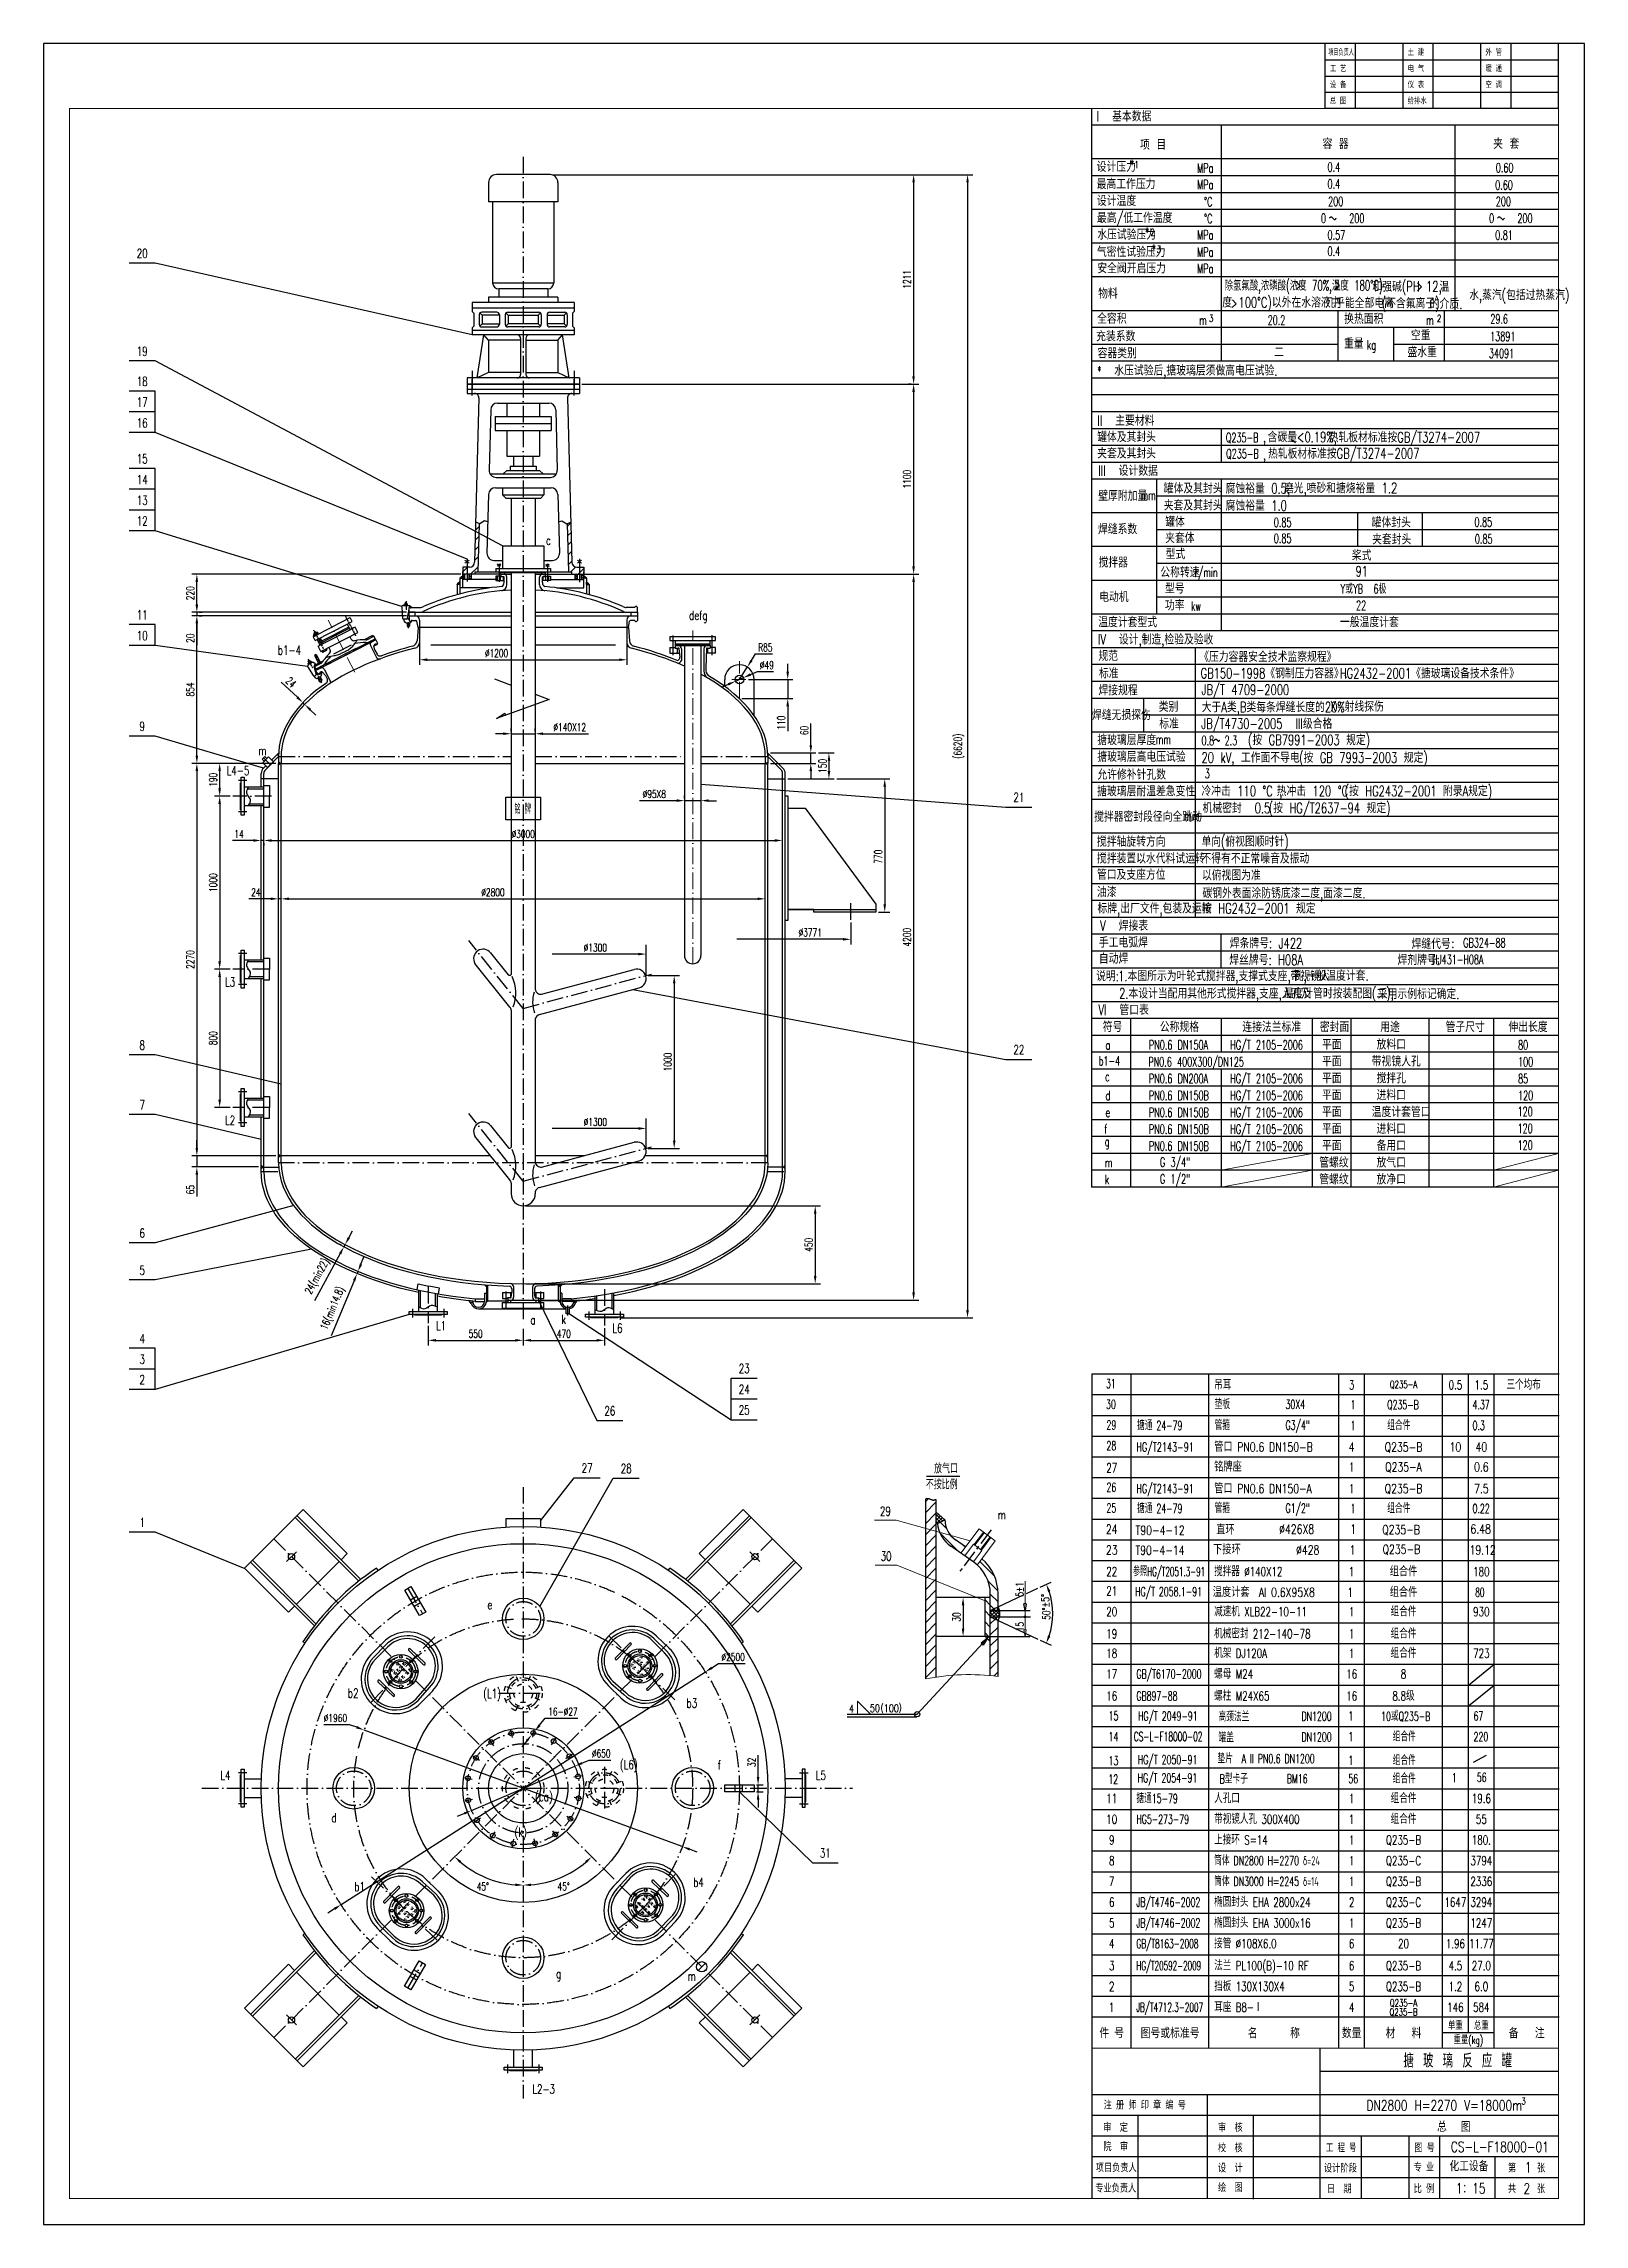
# Model space of a CAD drawing. Extents: x 12993 to 21903, y 2707 to 15322.
import ezdxf
from ezdxf.enums import TextEntityAlignment as Align

# ---------------------------------------------------------------- set-up
doc = ezdxf.new("R2010")
doc.units = 0
doc.header["$LTSCALE"] = 8
for name, pattern in [('ACAD_ISO03W100', [30, 12, -18]), ('ACAD_ISO10W100', [18, 12, -3, 0, -3]), ('CENTER', [2, 1.25, -0.25, 0.25, -0.25]), ('HIDDEN', [0.375, 0.25, -0.125])]:
    doc.linetypes.add(name, pattern=pattern)
for name, color, linetype in [('1', 1, 'Continuous'), ('2', 7, 'CENTER'), ('3', 7, 'HIDDEN'), ('5', 7, 'Continuous'), ('BZCC', 7, 'Continuous'), ('HGJ', 1, 'Continuous'), ('HGJX', 2, 'CENTER'), ('K1', 4, 'Continuous'), ('sb', 1, 'Continuous'), ('sbx', 2, 'ACAD_ISO10W100'), ('sby', 5, 'Continuous'), ('tank', 1, 'Continuous'), ('tankx', 2, 'ACAD_ISO10W100'), ('tanky', 7, 'Continuous'), ('图层2', 4, 'ACAD_ISO10W100')]:
    doc.layers.add(name, color=color, linetype=linetype)
doc.styles.add('HZ', font='txt', dxfattribs={"width": 0.5, "bigfont": 'hzfs'})
doc.styles.add('hzfs', font='simplex.shx', dxfattribs={"width": 0.7, "bigfont": 'hzfs.shx'})
doc.styles.add('ST', font='', dxfattribs={"width": 0.75})
doc.styles.get("Standard").update_dxf_attribs({"font": 'txt', "width": 0.7, "bigfont": 'hztxt.shx'})
doc.styles.get('ST').set_extended_font_data('SimSun')
doc.dimstyles.new('PVCAD$0', dxfattribs={"dimscale": 15, "dimtxt": 3, "dimasz": 3, "dimexe": 2, "dimexo": 1, "dimgap": 1, "dimtad": 1, "dimdec": 0, "dimzin": 0, "dimdsep": 46, "dimtxsty": 'hzfs', "dimcen": 2.5, "dimclrd": 4, "dimclre": 4, "dimadec": 0, "dimazin": 0, "dimtfac": 1, "dimtmove": 0, "dimatfit": 0, "dimfxl": 1, "dimarcsym": 0})
doc.dimstyles.new('PVCAD$2', dxfattribs={"dimscale": 15, "dimtxt": 3, "dimasz": 3, "dimexe": 2, "dimexo": 1, "dimgap": 1, "dimtad": 2, "dimtih": 1, "dimdec": 0, "dimzin": 0, "dimdsep": 46, "dimtxsty": 'hzfs', "dimcen": 2.5, "dimclrd": 4, "dimclre": 4, "dimadec": 0, "dimazin": 0, "dimtfac": 1, "dimtmove": 0, "dimatfit": 0, "dimfxl": 1, "dimarcsym": 0})
doc.dimstyles.new('PVCAD$3', dxfattribs={"dimscale": 15, "dimtxt": 3, "dimasz": 3, "dimexe": 2, "dimexo": 1, "dimgap": 1, "dimtad": 1, "dimtoh": 1, "dimdec": 0, "dimzin": 0, "dimdsep": 46, "dimtxsty": 'hzfs', "dimcen": 2.5, "dimclrd": 4, "dimclre": 4, "dimadec": 0, "dimazin": 0, "dimtfac": 1, "dimtmove": 0, "dimatfit": 0, "dimfxl": 1, "dimarcsym": 0})
doc.dimstyles.new('PVCAD$4', dxfattribs={"dimscale": 15, "dimtxt": 3, "dimasz": 3, "dimexe": 2, "dimexo": 1, "dimgap": 1, "dimtad": 1, "dimtoh": 1, "dimdec": 0, "dimzin": 0, "dimdsep": 46, "dimtxsty": 'hzfs', "dimcen": 2.5, "dimclrd": 4, "dimclre": 4, "dimadec": 0, "dimazin": 0, "dimtfac": 1, "dimtmove": 0, "dimatfit": 0, "dimfxl": 1, "dimarcsym": 0})

msp = doc.modelspace()

# ---------------------------------------------------------------- texts
for s, height, style, width, p in [('项目负责人', 35.16, 'ST', 0.6, (20421.9, 15256.7)), ('土 建', 35.16, 'ST', 0.75, (20880.8, 15256.7)), ('外 管', 35.16, 'ST', 0.75, (21330.8, 15256.7)), ('工 艺', 35.16, 'ST', 0.75, (20430.8, 15163)), ('电 气', 35.16, 'ST', 0.75, (20880.8, 15163)), ('暖 通', 35.16, 'ST', 0.75, (21330.8, 15163)), ('设 备', 35.16, 'ST', 0.75, (20430.8, 15069.2)), ('总 图', 35.16, 'ST', 0.75, (20430.8, 14975.5)), ('仪 表', 35.16, 'ST', 0.75, (20880.8, 15069.2)), ('给排水', 35.16, 'ST', 0.75, (20880.8, 14975.5)), ('空 调', 35.16, 'ST', 0.75, (21330.8, 15069.2)), ('I  基本数据', 60, 'HZ', 0.7, (19082.5, 14871.8)), ('项 目', 60, 'HZ', 0.7, (19333.3, 14708.2)), ('容 器', 60, 'HZ', 0.7, (20388.8, 14713.4)), ('夹 套', 60, 'HZ', 0.7, (21375.6, 14713.4)), ('设计压力', 60, 'HZ', 0.7, (19082.5, 14580.6)), ('最高工作压力', 60, 'HZ', 0.7, (19082.2, 14480.3)), ('设计温度', 60, 'HZ', 0.7, (19083.9, 14383.5)), ('最高/低工作温度', 60, 'HZ', 0.7, (19083.9, 14285)), ('水压试验压力', 60, 'HZ', 0.7, (19085.7, 14188.2)), ('气密性试验压力', 60, 'HZ', 0.7, (19083.9, 14087.9)), ('安全阀开启压力', 60, 'HZ', 0.7, (19085.9, 13993.3)), ('物料', 60, 'HZ', 0.7, (19091, 13847.2)), ('除氢氟酸,浓磷酸(浓度 70%%%,温度 180%%dC)', 60, 'HZ', 0.6, (19821.8, 13893.5)), ('和强碱(PH 12,', 60, 'HZ', 0.7, (20677.2, 13887.5)), ('温', 60, 'HZ', 0.7, (21064.8, 13886.9)), ('水,蒸汽(包括过热蒸汽)', 60, 'HZ', 0.7, (21236.7, 13838.6)), ('全容积', 60, 'HZ', 0.7, (19085.3, 13701.9)), ('度 100%%dC)以外在水溶液中', 60, 'HZ', 0.7, (19808.7, 13795.6)), ('几乎能全部电离', 60, 'HZ', 0.7, (20404.3, 13792.6)), ('换热面积', 60, 'HZ', 0.7, (20513.5, 13700.9)), ('(不含氟离子)', 60, 'HZ', 0.7, (20731.4, 13791)), ('的介质.', 60, 'HZ', 0.7, (21008.4, 13787.7)), ('充装系数', 60, 'HZ', 0.7, (19079.5, 13600)), ('空重', 60, 'HZ', 0.7, (20900.3, 13604.7)), ('容器类别', 60, 'HZ', 0.7, (19087.8, 13501.8)), ('二', 60, 'HZ', 0.7, (20109.1, 13507.6)), ('重量', 60, 'HZ', 0.7, (20512.6, 13557.8)), ('盛水重', 60, 'HZ', 0.7, (20879.5, 13508.3)), ('水压试验后,搪玻璃层须做高电压试验.', 60, 'HZ', 0.7, (19184.2, 13401.9)), ('II  主要材料', 60, 'HZ', 0.7, (19085.8, 13112)), ('罐体及其封头', 60, 'HZ', 0.7, (19085.4, 13017.2)), ('含碳量<0.19%%%,', 60, 'HZ', 0.7, (20071, 13016.6)), ('热轧板材标准按GB/T3274-2007', 60, 'HZ', 0.7, (20423.8, 13015.5)), ('夹套及其封头', 60, 'HZ', 0.7, (19085.4, 12922.3)), ('III  设计数据', 60, 'HZ', 0.7, (19091.5, 12822.2)), ('热轧板材标准按GB/T3274-2007', 60, 'HZ', 0.7, (20073.2, 12921.5)), ('壁厚附加量', 60, 'HZ', 0.7, (19091.5, 12677.4)), ('罐体及其封头', 60, 'HZ', 0.7, (19470.2, 12719.9)), ('腐蚀裕量 0.5,', 60, 'HZ', 0.7, (19828.1, 12719.3)), ('磨光,喷砂和搪烧裕量 1.2', 60, 'HZ', 0.7, (20165, 12721.5)), ('夹套及其封头', 60, 'HZ', 0.7, (19470.2, 12621.8)), ('腐蚀裕量 1.0', 60, 'HZ', 0.7, (19828.1, 12619.9)), ('焊缝系数', 60, 'HZ', 0.7, (19090.2, 12484.3)), ('罐体', 60, 'HZ', 0.7, (19478.4, 12526)), ('夹套体', 60, 'HZ', 0.7, (19478.4, 12433)), ('罐体封头', 60, 'HZ', 0.7, (20672.8, 12523.1)), ('夹套封头', 60, 'HZ', 0.7, (20675.2, 12425)), ('型式', 60, 'HZ', 0.7, (19481.6, 12339.9)), ('桨式', 60, 'HZ', 0.7, (20557.9, 12331.9)), ('搅拌器', 60, 'HZ', 0.7, (19093.4, 12291.8)), ('公称转速', 60, 'HZ', 0.7, (19450.4, 12234.5)), ('91', 60, 'HZ', 0.7, (20579.5, 12240.3)), ('电动机', 60, 'HZ', 0.7, (19096.8, 12092.3)), ('型号', 60, 'HZ', 0.7, (19477.1, 12141.2)), ('温度计套型式', 60, 'HZ', 0.7, (19091.4, 11946.4)), ('功率', 60, 'HZ', 0.7, (19477.1, 12043.4)), ('一般温度计套', 60, 'HZ', 0.7, (20489.6, 11946.6)), ('IV  设计,制造,检验及验收', 60, 'HZ', 0.7, (19089.4, 11846.3)), ('规范', 60, 'HZ', 0.7, (19092.5, 11751)), ('《压力容器安全技术监察规程》', 60, 'HZ', 0.7, (19675.2, 11745.6)), ('焊接规程', 60, 'HZ', 0.7, (19092.5, 11552)), ('标准', 60, 'HZ', 0.7, (19095.6, 11650)), ('GB150-1998《钢制压力容器》、', 60, 'HZ', 0.7, (19683.1, 11650)), ('JB/T 4709-2000', 60, 'HZ', 0.7, (19688.6, 11554.4)), ('HG2432-2001《搪玻璃设备技术条件》', 60, 'HZ', 0.7, (20488.7, 11650)), ('类别', 60, 'HZ', 0.7, (19441.4, 11457.2)), ('大于A类,B类每条焊缝长度的20%%% ', 60, 'HZ', 0.7, (19690, 11454.5)), ('X-射线探伤', 60, 'HZ', 0.7, (20433.3, 11458)), ('焊缝无损探伤', 60, 'HZ', 0.7, (19055.5, 11408.9)), ('标准', 60, 'HZ', 0.7, (19444.4, 11359.2)), ('JB/T4730-2005  III级合格', 60, 'HZ', 0.7, (19687.1, 11358.5)), ('搪玻璃层厚度', 60, 'HZ', 0.7, (19086.4, 11264.3)), ('搪玻璃层高电压试验', 60, 'HZ', 0.7, (19086.4, 11167.4)), ('20 kV, 工作面不导电', 60, 'HZ', 0.7, (19688.6, 11162.6)), ('(按 GB7991-2003 规定)', 60, 'HZ', 0.7, (19957.9, 11264.3)), ('(按 GB 7993-2003 规定)', 60, 'HZ', 0.7, (20253.4, 11162.2)), ('允许修补针孔数', 60, 'HZ', 0.7, (19086.4, 11064.5)), ('搪玻璃层耐温差急变性', 60, 'HZ', 0.7, (19085.2, 10968.1)), ('冷冲击 110 %%dC ,', 60, 'HZ', 0.7, (19688.1, 10969.1)), ('热冲击 120 %%dC', 60, 'HZ', 0.7, (20123.3, 10969.1)), ('(按 HG2432-2001 附录A规定)', 60, 'HZ', 0.7, (20516.2, 10969.1)), ('搅拌器密封段径向全跳动', 60, 'HZ', 0.7, (19067.3, 10820.7)), ('机械密封  0.5', 60, 'HZ', 0.7, (19694.6, 10870.7)), ('(按 HG/T2637-94 规定)', 60, 'HZ', 0.7, (20077.8, 10870.7)), ('搅拌轴旋转方向', 60, 'HZ', 0.7, (19084, 10676.9)), ('单向(俯视图顺时针)', 60, 'HZ', 0.7, (19688.1, 10676.9)), ('搅拌装置以水代料试运转', 60, 'HZ', 0.7, (19084, 10579.4)), ('不得有不正常噪音及振动', 60, 'HZ', 0.7, (19688.1, 10579.4)), ('管口及支座方位', 60, 'HZ', 0.7, (19084, 10485.2)), ('以俯视图为准', 60, 'HZ', 0.7, (19691.3, 10482)), ('油漆', 60, 'HZ', 0.7, (19084, 10384.6)), ('标牌,出厂文件,包装及运输', 60, 'HZ', 0.7, (19087.2, 10290.4)), ('按 HG2432-2001 规定', 60, 'HZ', 0.7, (19691.3, 10290.4)), ('碳钢外表面涂防锈底漆二度,面漆二度.', 60, 'HZ', 0.7, (19694.1, 10378.8)), ('V  焊接表', 60, 'HZ', 0.7, (19102.7, 10190.4)), ('%%c3771', 45, 'hzfs', 0.7, (17358.4, 10158)), ('手工电弧焊', 60, 'HZ', 0.7, (19095, 10093.2)), ('焊条牌号: J422', 60, 'HZ', 0.7, (19852.1, 10088.6)), ('焊缝代号', 60, 'HZ', 0.7, (20903.1, 10085.4)), ('自动焊', 60, 'HZ', 0.7, (19095, 9999.8)), ('1.本图所示为叶轮式搅拌器,支撑式支座,带视镜人', 60, 'HZ', 0.7, (19206.9, 9899.5)), ('焊丝牌号: H08A             焊剂牌号: ', 60, 'HZ', 0.7, (19849.2, 9992.3)), ('孔,一般温度计套.', 60, 'HZ', 0.7, (20221.9, 9901.1)), ('说明:', 60, 'HZ', 0.7, (19079.4, 9898.6)), ('2.本设计当配用其他形式搅拌器,支座,人孔及', 60, 'HZ', 0.7, (19212.2, 9798.3)), ('温度计管时按装配图(二),', 60, 'HZ', 0.7, (20164.3, 9798.6)), ('采用示例标记确定.', 60, 'HZ', 0.7, (20708.4, 9795.5)), ('VI  管口表', 60, 'HZ', 0.7, (19092.3, 9703.2)), ('符号', 60, 'HZ', 0.7, (19117.7, 9604.7)), ('公称规格', 60, 'HZ', 0.7, (19447.6, 9604.7)), ('连接法兰标准', 60, 'HZ', 0.7, (19924.9, 9604.7)), ('密封面', 60, 'HZ', 0.7, (20372.9, 9604.3)), ('用途', 60, 'HZ', 0.7, (20722.1, 9604.3)), ('管子尺寸', 60, 'HZ', 0.7, (21099.9, 9604.3)), ('伸出长度', 60, 'HZ', 0.7, (21463.4, 9604.7)), ('平面', 60, 'HZ', 0.7, (20385.4, 9503.1)), ('平面', 60, 'HZ', 0.7, (20385.4, 9405.6)), ('带视镜人孔', 60, 'HZ', 0.7, (20673, 9405.6)), ('放料口', 60, 'HZ', 0.7, (20701, 9503.1)), ('平面', 60, 'HZ', 0.7, (20385.4, 9308.1)), ('搅拌孔', 60, 'HZ', 0.7, (20701, 9308.1)), ('平面', 60, 'HZ', 0.7, (20385.4, 9210.6)), ('进料口', 60, 'HZ', 0.7, (20701, 9210.6)), ('平面', 60, 'HZ', 0.7, (20385.4, 9113.1)), ('温度计套管口', 60, 'HZ', 0.7, (20673, 9113.1)), ('平面', 60, 'HZ', 0.7, (20385.4, 9015.6)), ('平面', 60, 'HZ', 0.7, (20385.4, 8918.1)), ('备用口', 60, 'HZ', 0.7, (20701, 8918.1)), ('进料口', 60, 'HZ', 0.7, (20701, 9015.6)), ('管螺纹', 60, 'HZ', 0.7, (20369.7, 8820.6)), ('放气口', 60, 'HZ', 0.7, (20701, 8820.6)), ('管螺纹', 60, 'HZ', 0.7, (20369.7, 8723.1)), ('放净口', 60, 'HZ', 0.7, (20701, 8723.1)), ('T90-4-14', 52.5, 'hzfs', 0.75, (19307, 6581)), ('下接环', 52.5, 'hzfs', 0.75, (19755.7, 6584.2)), ('%%C428', 52.5, 'hzfs', 0.75, (20235.2, 6582.7)), ('1', 52.5, 'hzfs', 0.75, (20544.6, 6582.7)), ('Q235-B', 52.5, 'hzfs', 0.75, (20735.7, 6586.4)), ('19.12', 52.5, 'hzfs', 0.75, (21238.6, 6582.7)), ('注 册 师 印 章 编 号', 45, 'ST', 0.75, (19123.1, 3377.2)), ('审  定', 45, 'ST', 0.75, (19120.2, 3247.8)), ('审  核', 45, 'ST', 0.75, (19783.9, 3247.6)), ('院  审', 45, 'ST', 0.75, (19121.2, 3136.9)), ('校  核', 45, 'ST', 0.75, (19783.9, 3129.6)), ('工 程 号', 45, 'ST', 0.68, (20408.2, 3130.1)), ('图 号', 45, 'ST', 0.75, (20919.2, 3130.1)), ('项目负责人', 45, 'ST', 0.75, (19077.6, 3014.7)), ('设  计', 45, 'ST', 0.75, (19783.9, 3013.1)), ('设计阶段', 45, 'ST', 0.76, (20396, 3012.2)), ('专 业', 45, 'ST', 0.75, (20915.5, 3017.2)), ('第     张 ', 45, 'ST', 0.75, (21460.8, 3013.2)), ('专业负责人', 45, 'ST', 0.75, (19074.8, 2896.4)), ('绘  图', 45, 'ST', 0.75, (19784, 2900)), ('日  期', 45, 'ST', 0.75, (20413.9, 2892.5)), ('比 例', 45, 'ST', 0.75, (20915.6, 2893.2)), ('共     张', 45, 'ST', 0.75, (21460.8, 2893.2))]:
    msp.add_text(s, height=height, dxfattribs=dict(style=style, width=width)).set_placement(p)
for s, height, width, p in [('*', 54, 0.63, (19275.7, 14596.4)), ('1', 40.5, 0.63, (19301.3, 14601.5)), ('0.4', 54, 0.63, (20417.5, 14581.1)), ('MPa', 54, 0.63, (19664, 14575.8)), ('MPa', 54, 0.63, (19664, 14480)), ('0.4', 54, 0.63, (20417.5, 14483.8)), ('0.60', 54, 0.63, (21386.9, 14477.4)), ('0.60', 54, 0.63, (21390.6, 14577.2)), ('%%dC', 54, 0.63, (19703.8, 14380.7)), ('200', 54, 0.63, (20421, 14382.5)), ('200', 54, 0.63, (21390.8, 14382.5)), ('*', 54, 0.63, (19362.7, 14204.9)), ('%%dC', 54, 0.63, (19703.8, 14283.2)), ('0    200', 54, 0.63, (20379.5, 14285.2)), ('0    200', 54, 0.63, (21351.9, 14285.2)), ('2', 40.5, 0.63, (19393.4, 14210.9)), ('*', 54, 0.63, (19401, 14105.7)), ('3', 40.5, 0.63, (19430.2, 14111.4)), ('MPa', 54, 0.63, (19664, 14188.9)), ('MPa', 54, 0.63, (19664, 14089.4)), ('0.57', 54, 0.63, (20417.5, 14187.8)), ('0.4', 54, 0.63, (20417.5, 14094.4)), ('0.81', 54, 0.63, (21387.1, 14187.8)), ('MPa', 54, 0.63, (19664, 13993.6)), ('3', 40.5, 0.63, (19732.6, 13713)), ('2', 40.5, 0.63, (21050.5, 13712.2)), ('29.6', 54, 0.63, (21359, 13702.6)), ('m', 54, 0.63, (19675.8, 13695.7)), ('20.2', 54, 0.63, (20071.2, 13695.8)), ('m', 54, 0.63, (20987.7, 13695.7)), ('13891', 54, 0.63, (21358, 13601.6)), ('kg', 54, 0.63, (20645.5, 13552.6)), ('34091', 54, 0.63, (21350.7, 13503.2)), ('*', 54, 0.63, (19086.1, 13403.1)), ('Q235-B', 54, 0.63, (19829.6, 13016)), (',', 54, 0.63, (20046.1, 13017.3)), ('Q235-B', 54, 0.63, (19831.2, 12923.2)), (',', 54, 0.63, (20046.1, 12916.1)), ('mm', 54, 0.63, (19336.8, 12682.2)), ('0.85', 54, 0.63, (20106.6, 12526)), ('0.85', 54, 0.63, (21267.1, 12528)), ('0.85', 54, 0.63, (20106.6, 12433)), ('0.85', 54, 0.63, (21269.5, 12429.9)), ('r/min', 54, 0.63, (19648.5, 12237.2)), ('Y或YB  6极', 54, 0.63, (20493.3, 12140.9)), ('kw', 54, 0.63, (19628.6, 12041.5)), ('22', 54, 0.63, (20582.3, 12045.9)), ('mm', 54, 0.63, (19424.4, 11270.6)), ('0.8  2.3', 54, 0.63, (19688.6, 11264.3)), ('3', 54, 0.63, (19707.6, 11072.7)), ('mm', 54, 0.63, (19588.3, 10826.2)), (':', 54, 0.63, (21134.8, 10091.9)), ('GB324-88', 54, 0.63, (21202.2, 10094.4)), ('HJ431-H08A', 54, 0.63, (21022.1, 9997.2)), ('b1-4', 54, 0.63, (19094, 9410.4)), ('a', 54, 0.63, (19133.8, 9503.1)), ('PN0.6 400X300/DN125', 54, 0.63, (19381.5, 9405.6)), ('PN0.6 DN150A', 54, 0.63, (19384.7, 9503.1)), ('HG/T 2105-2006', 54, 0.63, (19855.1, 9503.1)), ('80', 54, 0.63, (21519.2, 9503.1)), ('c', 54, 0.63, (19131, 9320.5)), ('HG/T 2105-2006', 54, 0.63, (19855.1, 9308.1)), ('85', 54, 0.63, (21519.2, 9308.1)), ('100', 54, 0.63, (21519.2, 9405.6)), ('d', 54, 0.63, (19133.8, 9210.6)), ('PN0.6 DN150B', 54, 0.63, (19384.7, 9210.6)), ('HG/T 2105-2006', 54, 0.63, (19855.1, 9210.6)), ('120', 54, 0.63, (21519.2, 9210.6)), ('e', 54, 0.63, (19133.8, 9113.1)), ('PN0.6 DN150B', 54, 0.63, (19384.7, 9113.1)), ('HG/T 2105-2006', 54, 0.63, (19855.1, 9113.1)), ('120', 54, 0.63, (21516.5, 9117.5)), ('f', 54, 0.63, (19125.8, 9016.8)), ('g', 54, 0.63, (19128.7, 8944.4)), ('PN0.6 DN150B', 54, 0.63, (19384.7, 9015.6)), ('PN0.6 DN150B', 54, 0.63, (19384.7, 8918.1)), ('HG/T 2105-2006', 54, 0.63, (19855.1, 9015.6)), ('HG/T 2105-2006', 54, 0.63, (19855.1, 8918.1)), ('120', 54, 0.63, (21516.5, 9020)), ('120', 54, 0.63, (21516.5, 8922.5)), ('m', 54, 0.63, (19130.3, 8822.6)), ('G 3/4"', 54, 0.63, (19448.3, 8825.2)), ('k', 54, 0.63, (19130.3, 8725.1)), ('G 1/2"', 54, 0.63, (19448.3, 8727.7)), ('放气口', 54, 0.63, (18142.5, 7052.1)), ('搪 玻 璃 反 应 罐', 80, 0.75, (20856.2, 3614.4)), ('DN2800 H=2270 V=18000m', 60, 0.75, (20643.2, 3365.8)), ('3', 40, 0.75, (21538.5, 3400)), ('总  图', 60, 0.75, (21051.1, 3242.4)), ('CS-L-F18000-01', 60, 0.75, (21130, 3125.7)), ('化工设备', 60, 0.75, (21122.6, 3014.8)), ('1', 60, 0.75, (21558.5, 3006.9)), ('1：15', 60, 0.75, (21158.6, 2885.3)), ('2', 60, 0.75, (21549.9, 2884.6))]:
    msp.add_text(s, height=height, dxfattribs=dict(width=width)).set_placement(p)
at = {"color": 7}
msp.add_text('x', height=35, rotation=90, dxfattribs=at).set_placement((15452.7, 12312.5))
at = {"color": 7, "text_generation_flag": 2}
msp.add_text('x', height=35, rotation=270, dxfattribs=at).set_placement((16079.4, 12312.5))
at = {"color": 0, "width": 0.63}
msp.add_text('PN0.6 DN200A', height=54, dxfattribs=at).set_placement((19384.7, 9308.1))
at = {"width": 0.63}
msp.add_text('不按比例', height=54, dxfattribs=at).set_placement((18186.4, 6960), align=Align.CENTER)
at = {"linetype": 'ByBlock', "style": 'hzfs', "width": 0.75}
msp.add_text('%%P5%%d', height=45, rotation=90, dxfattribs=at).set_placement((18807.5, 6276.1))
at = {"linetype": 'ByBlock', "style": 'hzfs'}
for s, height, width, p in [('HG/T 2058.1-91', 52.5, 0.63, (19304.7, 6341.2)), ('4', 45, 0.75, (17649.7, 5668.7)), ('50', 45, 0.75, (17771.2, 5670.6)), ('100', 45, 0.75, (17851.7, 5670.1)), ('HG/T 2049-91', 52.5, 0.63, (19321.6, 5621.2)), ('10或Q235-B', 52.5, 0.63, (20727.3, 5620.6)), ('15', 52.5, 0.63, (19151.5, 5623.1)), ('14', 52.5, 0.63, (19151.5, 5503.1)), ('CS-L-F18000-02', 52.5, 0.6, (19297.2, 5503.2)), ('罐盖', 52.5, 0.63, (19786.7, 5497)), ('高颈法兰', 52.5, 0.63, (19786.7, 5617)), ('DN1200', 52.5, 0.63, (20266.9, 5620.7)), ('DN1200', 52.5, 0.63, (20266.9, 5500.7)), ('1', 52.5, 0.63, (20537.9, 5621.9)), ('1', 52.5, 0.63, (20537.9, 5501.9)), ('组合件', 52.5, 0.63, (20794.2, 5501.9)), ('220', 52.5, 0.63, (21261.9, 5501.9)), ('67', 52.5, 0.63, (21261.9, 5621.9)), ('HG/T 2050-91', 52.5, 0.63, (19320.6, 5368.9)), ('垫片', 52.5, 0.63, (19781, 5374.9)), ('A II PN0.6 DN1200', 52.5, 0.63, (19920.7, 5374.9)), ('12', 52.5, 0.63, (19149.9, 5256.5)), ('13', 52.5, 0.63, (19151.5, 5363.4)), ('HG/T 2054-91', 52.5, 0.63, (19319.5, 5264)), ('B型卡子', 52.5, 0.63, (19793.2, 5258.2)), ('BM16', 52.5, 0.63, (20181.9, 5259.4)), ('56', 52.5, 0.63, (20537.9, 5259.4)), ('1', 52.5, 0.63, (20537.9, 5364.9)), ('组合件', 52.5, 0.63, (20794.2, 5364.9)), ('组合件', 52.5, 0.63, (20794.2, 5259.4)), ('1', 52.5, 0.63, (21135.9, 5265.6)), ('56', 52.5, 0.63, (21280.8, 5267.6)), ('搪通15-79', 52.5, 0.63, (19311.9, 5144.9)), ('人孔口', 52.5, 0.7, (19761.9, 5144.9)), ('HG5-273-79', 52.5, 0.63, (19311.9, 5024.9)), ('带视镜人孔 300X400', 52.5, 0.7, (19761.9, 5024.9)), ('上接环 S=14', 52.5, 0.7, (19761.9, 4904.9)), ('筒体 DN2800 H=2270 δ=24', 52.5, 0.63, (19761.9, 4784.9)), ('筒体 DN3000 H=2245 δ=14', 52.5, 0.63, (19761.9, 4664.9)), ('JB/T4746-2002', 52.5, 0.63, (19311.9, 4544.9)), ('椭圆封头 EHA 2800x24', 52.5, 0.7, (19761.9, 4544.9)), ('JB/T4746-2002', 52.5, 0.63, (19311.9, 4424.9)), ('椭圆封头 EHA 3000x16', 52.5, 0.7, (19761.9, 4424.9))]:
    msp.add_text(s, height=height, dxfattribs=dict(at, width=width)).set_placement(p)
at = {"color": 7, "linetype": 'ByBlock', "lineweight": 13, "style": 'hzfs', "width": 0.75}
for s, p in [('(', (17833.3, 5677.8)), (')', (17938, 5678.8))]:
    msp.add_text(s, height=37.5, dxfattribs=at).set_placement(p)
at = {"linetype": 'ByBlock', "style": 'hzfs', "width": 0.7}
for s, p in [('11', (19169.4, 5144.9)), ('1', (20556.9, 5144.9)), ('组合件', (20856.9, 5144.9)), ('19.6', (21306.9, 5144.9)), ('10', (19169.4, 5024.9)), ('1', (20556.9, 5024.9)), ('组合件', (20856.9, 5024.9)), ('55', (21306.9, 5024.9)), ('9', (19169.4, 4904.9)), ('1', (20556.9, 4904.9)), ('Q235-B', (20856.9, 4904.9)), ('180.', (21306.9, 4904.9)), ('8', (19169.4, 4784.9)), ('1', (20556.9, 4784.9)), ('Q235-C', (20856.9, 4784.9)), ('3794', (21306.9, 4784.9)), ('7', (19169.4, 4664.9)), ('1', (20556.9, 4664.9)), ('Q235-B', (20856.9, 4664.9)), ('2336', (21306.9, 4664.9)), ('6', (19169.4, 4544.9)), ('2', (20556.9, 4544.9)), ('Q235-C', (20856.9, 4544.9)), ('1647', (21156.9, 4544.9)), ('3294', (21306.9, 4544.9)), ('5', (19169.4, 4424.9)), ('1', (20556.9, 4424.9)), ('Q235-B', (20856.9, 4424.9)), ('1247', (21306.9, 4424.9))]:
    msp.add_text(s, height=52.5, dxfattribs=at).set_placement(p, align=Align.CENTER)
at = {"linetype": 'ByBlock', "char_height": 45, "attachment_point": 5, "rotation": 90, "style": 'hzfs'}
for s, insert in [('5%%P1', (18636.8, 6380.6)), ('15', (18636.8, 6165.2))]:
    msp.add_mtext(s, dxfattribs=dict(at, insert=insert))
at = {"layer": '1', "color": 0, "char_height": 45, "attachment_point": 5, "style": 'hzfs'}
for insert in [(16183.2, 10093), (16183.2, 9084.3)]:
    msp.add_mtext('%%C1300', dxfattribs=dict(at, insert=insert))
at = {"layer": 'tanky', "linetype": 'ByBlock', "style": 'hzfs', "width": 0.7}
for s, height, p in [('20', 52.5, (13562.8, 14082.3)), ('19', 52.5, (13562.8, 13516.6)), ('18', 52.5, (13562.8, 13342)), ('17', 52.5, (13562.8, 13222)), ('16', 52.5, (13562.8, 13102)), ('15', 52.5, (13562.8, 12894.2)), ('14', 52.5, (13562.8, 12774.2)), ('13', 52.5, (13562.8, 12654.2)), ('12', 52.5, (13562.8, 12534.2)), ('11', 52.5, (13562.8, 11991.6)), ('10', 52.5, (13562.8, 11871.6)), ('9', 52.5, (13562.8, 11346.3)), ('21', 52.5, (18632.6, 10935.9)), ('8', 52.5, (13562.8, 9502.5)), ('22', 52.5, (18632.6, 9476.3)), ('7', 52.5, (13562.8, 9157.3)), ('6', 52.5, (13562.8, 8415.3)), ('5', 52.5, (13562.8, 8200.5)), ('4', 52.5, (13562.8, 7805.4)), ('3', 52.5, (13562.8, 7685.4)), ('2', 52.5, (13562.8, 7567.6)), ('23', 52.5, (17044.2, 7632)), ('3', 52.5, (20556.9, 7537.4)), ('Q235-A', 42, (20856.9, 7545.1)), ('0.5', 52.5, (21156.9, 7537.4)), ('1.5', 52.5, (21306.9, 7537.4)), ('三个均布', 52.5, (21551.6, 7537.4)), ('24', 52.5, (17044.2, 7512)), ('25', 52.5, (17044.2, 7392)), ('26', 52.5, (16267.1, 7387.2)), ('27', 52.5, (16135.8, 7056)), ('28', 52.5, (16361.8, 7053.8)), ('29', 52.5, (17860.7, 6806.5)), ('1', 52.5, (13562.8, 6742.2)), ('30', 52.5, (17864.7, 6546.3)), ('21', 52.5, (19169.4, 6344.9)), ('20', 52.5, (19169.4, 6224.9)), ('1', 52.5, (20556.9, 6224.9)), ('组合件', 52.5, (20856.9, 6224.9)), ('930', 52.5, (21306.9, 6224.9)), ('19', 52.5, (19169.4, 6097.4)), ('1', 52.5, (20556.9, 6097.4)), ('组合件', 52.5, (20856.9, 6097.4)), ('18', 52.5, (19169.4, 5984.9)), ('1', 52.5, (20556.9, 5984.9)), ('组合件', 52.5, (20856.9, 5984.9)), ('723', 52.5, (21306.9, 5984.9)), ('17', 52.5, (19169.4, 5864.9)), ('16', 52.5, (20556.9, 5864.9)), ('8', 52.5, (20856.9, 5864.9)), ('16', 52.5, (19169.4, 5737.4)), ('16', 52.5, (20556.9, 5737.4)), ('8.8级', 52.5, (20856.9, 5737.4)), ('31', 52.5, (17513.2, 4829.5)), ('4', 52.5, (19169.4, 4304.9)), ('6', 52.5, (20556.9, 4304.9)), ('20', 52.5, (20856.9, 4304.9)), ('1.96', 52.5, (21156.9, 4304.9)), ('11.77', 52.5, (21306.9, 4304.9)), ('3', 52.5, (19169.4, 4177.4)), ('6', 52.5, (20556.9, 4177.4)), ('Q235-B', 52.5, (20856.9, 4177.4)), ('4.5', 52.5, (21156.9, 4177.4)), ('27.0', 52.5, (21306.9, 4177.4)), ('5', 52.5, (20556.9, 4057.4)), ('Q235-B', 52.5, (20856.9, 4057.4)), ('1.2', 52.5, (21156.9, 4057.4)), ('6.0', 52.5, (21306.9, 4057.4)), ('1', 52.5, (19169.4, 3937.4)), ('4', 52.5, (20556.9, 3937.4)), ('Q235-B', 42, (20856.9, 3914.9)), ('Q235-A', 42, (20856.9, 3967.4)), ('146', 52.5, (21156.9, 3937.4)), ('584', 52.5, (21306.9, 3937.4))]:
    msp.add_text(s, height=height, dxfattribs=at).set_placement(p, align=Align.CENTER)
at = {"layer": 'tanky'}
for s, style, width, p in [('c', 'hzfs', 0.7, (15912, 12448.5)), ('defg', 'hzfs', 0.7, (16778.9, 12007)), ('b1-4', 'hzfs', 0.7, (14414.4, 11813.6)), ('m', 'hzfs', 0.7, (14258, 11232.6)), ('L4-5', 'hzfs', 0.7, (14117.3, 11117)), ('铭 牌', 'HZ', 0.5, (15763.3, 10899.4)), ('L3', 'hzfs', 0.7, (14071.1, 9893.8)), ('L2', 'hzfs', 0.7, (14071.1, 9093.8)), ('a', 'hzfs', 0.7, (15822.6, 7940)), ('k', 'hzfs', 0.7, (16000.7, 7942.8)), ('L1', 'hzfs', 0.7, (15291.1, 7906)), ('L6', 'hzfs', 0.7, (16311.1, 7891.6)), ('L4', 'hzfs', 0.7, (14044.4, 5304.9)), ('L5', 'hzfs', 0.7, (17487.8, 5304.9)), ('L2-3', 'hzfs', 0.7, (15884.3, 3489.8))]:
    msp.add_text(s, height=52.5, dxfattribs=dict(at, style=style, width=width)).set_placement(p, align=Align.MIDDLE)
at = {"layer": 'tanky', "lineweight": 13, "style": 'hzfs'}
for s, width, p in [('31', 0.63, (19136.5, 7545)), ('30', 0.63, (19136.5, 7425)), ('垫板             30X4', 0.63, (19764.6, 7424.1)), ('1', 0.63, (20550.8, 7422.4)), ('Q235-B', 0.63, (20762.5, 7422.4)), ('4.37', 0.63, (21256, 7422.4)), ('29', 0.63, (19139, 7305)), ('搪通 24-79', 0.63, (19315.9, 7302.4)), ('管箍             G3/4"', 0.63, (19764.6, 7304.1)), ('1', 0.63, (20550.8, 7302.4)), ('组合件', 0.63, (20762.5, 7302.4)), ('0.3', 0.63, (21256, 7302.4)), ('28', 0.63, (19139, 7185)), ('铭牌座', 0.75, (19761.9, 7062.7)), ('26', 0.63, (19139, 6945)), ('25', 0.63, (19139, 6825)), ('搪通 24-79', 0.63, (19315.9, 6822.4)), ('管箍             G1/2"', 0.63, (19764.6, 6824.1)), ('1', 0.63, (20550.8, 6822.4)), ('组合件', 0.63, (20762.5, 6822.4)), ('0.22', 0.63, (21256, 6822.4)), ('T90-4-12', 0.75, (19307.8, 6696.4)), ('直环', 0.75, (19773.7, 6698.3)), ('%%C426X8', 0.75, (20137.6, 6702.7)), ('1', 0.75, (20549.1, 6702.9)), ('Q235-B', 0.75, (20733.9, 6699.8)), ('6.48', 0.75, (21243.9, 6703.6))]:
    msp.add_text(s, height=52.5, dxfattribs=dict(at, width=width)).set_placement(p)
at = {"layer": 'tanky', "linetype": 'ByBlock', "style": 'hzfs'}
for s, width, p in [('吊耳', 0.7, (19761.9, 7537.4)), ('减速机 XLB22-10-11', 0.7, (19761.9, 6224.9)), ('机械密封 212-140-78', 0.7, (19761.9, 6097.4)), ('机架 DJ120A', 0.7, (19761.9, 5984.9)), ('GB/T6170-2000', 0.63, (19311.9, 5864.9)), ('螺母 M24', 0.7, (19761.9, 5864.9)), ('GB897-88', 0.63, (19311.9, 5737.4)), ('螺柱 M24X65', 0.7, (19761.9, 5737.4)), ('GB/T8163-2008', 0.6, (19311.9, 4304.9)), ('接管 %%C108X6.0', 0.7, (19761.9, 4304.9)), ('HG/T20592-2009', 0.58, (19311.9, 4177.4)), ('法兰 PL100(B)-10 RF', 0.7, (19761.9, 4177.4)), ('挡板 130X130X4', 0.7, (19761.9, 4057.4)), ('JB/T4712.3-2007', 0.59, (19311.9, 3937.4)), ('耳座 B8-Ⅰ', 0.7, (19761.9, 3937.4))]:
    msp.add_text(s, height=52.5, dxfattribs=dict(at, width=width)).set_placement(p)
at = {"layer": 'tanky', "linetype": 'ByBlock', "lineweight": 13, "style": 'hzfs'}
for s, width, p in [('HG/T2143-91', 0.65, (19311.9, 7177.4)), ('管口 PN0.6 DN150-B', 0.75, (19761.9, 7177.4)), ('HG/T2143-91', 0.65, (19311.9, 6937.4)), ('管口 PN0.6 DN150-A', 0.75, (19761.9, 6937.4)), ('参照HG/T2051.3-91', 0.58, (19292, 6457.4)), ('搅拌器 %%C140X12', 0.7, (19761.9, 6457.4)), ('温度计套  AI 0.6X95X8', 0.75, (19753.5, 6337.4))]:
    msp.add_text(s, height=52.5, dxfattribs=dict(at, width=width)).set_placement(p)
for s, width, p in [('4', 0.75, (20556.9, 7177.4)), ('Q235-B', 0.75, (20856.9, 7177.4)), ('10', 0.75, (21156.9, 7177.4)), ('40', 0.75, (21306.9, 7177.4)), ('1', 0.75, (20556.9, 6937.4)), ('Q235-B', 0.75, (20856.9, 6937.4)), ('7.5', 0.75, (21306.9, 6937.4)), ('22', 0.7, (19169.4, 6457.4)), ('1', 0.7, (20556.9, 6457.4)), ('组合件', 0.75, (20856.9, 6457.4)), ('180', 0.7, (21306.9, 6457.4)), ('1', 0.75, (20548.5, 6337.4)), ('组合件', 0.75, (20856.9, 6337.4)), ('80', 0.6, (21298.5, 6337.4)), ('2', 0.75, (19169.4, 4057.4))]:
    msp.add_text(s, height=52.5, dxfattribs=dict(at, width=width)).set_placement(p, align=Align.CENTER)
at = {"layer": 'tanky', "lineweight": 13, "style": 'hzfs'}
for s, width, p in [('27', 0.7, (19169.4, 7057.4)), ('1', 0.75, (20556.9, 7062.7)), ('Q235-A', 0.75, (20856.9, 7062.7)), ('0.6', 0.75, (21306.9, 7062.7)), ('24', 0.75, (19169.4, 6702.7)), ('23', 0.75, (19169.4, 6582.7))]:
    msp.add_text(s, height=52.5, dxfattribs=dict(at, width=width)).set_placement(p, align=Align.CENTER)
at = {"layer": 'tanky', "style": 'hzfs', "width": 0.7}
for s, p in [('m', (18510.8, 6786)), ('e', (15559.4, 6265.6)), ('b2', (14752.3, 5754)), ('(L1)', (15535, 5752.2)), ('b3', (16710.8, 5696.3)), ('(L6)', (16325.3, 5340.2)), ('f', (16891, 5338.9)), ('(ca)', (15834.6, 5155.6)), ('d', (14657.5, 5033.2)), ('(k)', (15716.1, 4950.1)), ('b1', (14789.3, 4634.5)), ('b4', (16749.4, 4659.2)), ('g', (15956.1, 4131.7)), ('m', (16717.1, 4116.9))]:
    msp.add_text(s, height=52.5, dxfattribs=at).set_placement(p)
at = {"layer": 'tanky', "linetype": 'ByBlock', "style": 'hzfs', "width": 0.7}
for s, height, p in [('件 号', 60, (19169.4, 3817.4)), ('图号或标准号', 60, (19506.9, 3817.4)), ('名      称', 60, (20106.9, 3817.4)), ('数量', 60, (20556.9, 3817.4)), ('材   料', 60, (20856.9, 3817.4)), ('单重', 45, (21156.9, 3862.4)), ('重量(kg)', 45, (21231.9, 3772.4)), ('总重', 45, (21306.9, 3862.4)), ('备   注', 60, (21569.4, 3817.4))]:
    msp.add_text(s, height=height, dxfattribs=at).set_placement(p, align=Align.MIDDLE)

# ---------------------------------------------------------------- blocks, each defined once
blk = doc.blocks.new('*D2')
for p, q in [((-1624.437408, 321.053453), (-1624.375145, 321.115716)), ((-1624.352502, 321.053453), (-1624.395828, 321.096779)), ((-1624.211081, 321.053453), (-1624.322001, 321.164374)), ((-1624.295986, 321.053453), (-1622.69971, 322.649729)), ((-1624.069659, 321.053453), (-1624.248175, 321.231969)), ((-1623.928238, 321.053453), (-1624.174348, 321.299564)), ((-1624.154565, 321.053453), (-1621.243148, 323.964871)), ((-1623.786817, 321.053453), (-1624.100522, 321.367158)), ((-1623.645395, 321.053453), (-1624.026695, 321.434753)), ((-1624.013144, 321.053453), (-1621.243148, 323.823449)), ((-1623.503974, 321.053453), (-1623.952869, 321.502348)), ((-1623.362553, 321.053453), (-1623.879042, 321.569943)), ((-1623.871722, 321.053453), (-1621.243148, 323.682028)), ((-1623.221131, 321.053453), (-1623.805216, 321.637538)), ((-1623.07971, 321.053453), (-1623.73139, 321.705133)), ((-1623.730301, 321.053453), (-1621.243148, 323.540607)), ((-1622.938289, 321.053453), (-1623.657563, 321.772728)), ((-1623.58888, 321.053453), (-1621.243148, 323.399185)), ((-1622.796867, 321.053453), (-1623.583737, 321.840323)), ((-1622.655446, 321.053453), (-1623.50991, 321.907918)), ((-1623.447458, 321.053453), (-1621.243148, 323.257764)), ((-1622.514025, 321.053453), (-1623.436084, 321.975512)), ((-1622.372603, 321.053453), (-1623.362257, 322.043107)), ((-1623.306037, 321.053453), (-1621.243148, 323.116342)), ((-1622.231182, 321.053453), (-1623.288431, 322.110702)), ((-1622.08976, 321.053453), (-1623.214604, 322.178297)), ((-1623.164615, 321.053453), (-1621.243148, 322.974921)), ((-1621.948339, 321.053453), (-1623.140778, 322.245892)), ((-1621.806918, 321.053453), (-1623.066951, 322.313487)), ((-1623.023194, 321.053453), (-1621.243148, 322.8335)), ((-1621.665496, 321.053453), (-1622.993125, 322.381082)), ((-1621.524075, 321.053453), (-1622.919298, 322.448677)), ((-1622.881773, 321.053453), (-1621.243148, 322.692078)), ((-1621.382654, 321.053453), (-1622.845472, 322.516271)), ((-1621.243148, 321.055369), (-1622.771645, 322.583866)), ((-1622.740351, 321.053453), (-1621.243148, 322.550657)), ((-1621.243148, 321.19679), (-1622.697819, 322.651461)), ((-1621.243148, 321.338211), (-1622.623992, 322.719056)), ((-1622.59893, 321.053453), (-1621.243148, 322.409236)), ((-1621.243148, 321.479633), (-1622.550166, 322.786651)), ((-1621.243148, 321.621054), (-1622.476339, 322.854246)), ((-1622.457509, 321.053453), (-1621.243148, 322.267814)), ((-1621.243148, 321.762475), (-1622.402513, 322.921841)), ((-1621.243148, 321.903897), (-1622.328686, 322.989436)), ((-1622.316087, 321.053453), (-1621.243148, 322.126393)), ((-1621.243148, 322.045318), (-1622.25486, 323.05703)), ((-1621.243148, 322.18674), (-1622.181033, 323.124625)), ((-1622.174666, 321.053453), (-1621.243148, 321.984972)), ((-1621.243148, 322.328161), (-1622.107207, 323.19222)), ((-1621.243148, 322.469582), (-1622.033381, 323.259815)), ((-1622.033245, 321.053453), (-1621.243148, 321.84355)), ((-1621.243148, 322.611004), (-1621.959554, 323.32741)), ((-1621.891823, 321.053453), (-1621.243148, 321.702129)), ((-1621.243148, 322.752425), (-1621.885728, 323.395005)), ((-1621.243148, 322.893846), (-1621.811901, 323.4626)), ((-1621.750402, 321.053453), (-1621.243148, 321.560708)), ((-1621.243148, 323.035268), (-1621.738075, 323.530195)), ((-1621.243148, 323.176689), (-1621.664248, 323.597789)), ((-1621.608981, 321.053453), (-1621.243148, 321.419286)), ((-1621.243148, 323.31811), (-1621.590422, 323.665384)), ((-1621.243148, 323.459532), (-1621.516595, 323.732979)), ((-1621.467559, 321.053453), (-1621.243148, 321.277865)), ((-1621.243148, 323.600953), (-1621.442769, 323.800574)), ((-1621.243148, 323.742374), (-1621.368942, 323.868169)), ((-1621.326138, 321.053453), (-1621.243148, 321.136443)), ((-1621.243148, 323.883796), (-1621.295116, 323.935764))]:
    blk.add_line(p, q)
blk = doc.blocks.new('*D3')
for p, q in [((-1621.242339, 331.248613), (-1621.242696, 331.248971)), ((-1621.18361, 331.248613), (-1620.95779, 331.474433)), ((-1621.100918, 331.248613), (-1621.16375, 331.311445)), ((-1620.959496, 331.248613), (-1621.084803, 331.37392)), ((-1621.042189, 331.248613), (-1620.279974, 332.010828)), ((-1620.818075, 331.248613), (-1621.005857, 331.436395)), ((-1620.676653, 331.248613), (-1620.92691, 331.49887)), ((-1620.900767, 331.248613), (-1619.602157, 332.547223)), ((-1620.535232, 331.248613), (-1620.847964, 331.561345)), ((-1620.393811, 331.248613), (-1620.769017, 331.62382)), ((-1620.759346, 331.248613), (-1618.924341, 333.083619)), ((-1620.252389, 331.248613), (-1620.690071, 331.686295)), ((-1620.617925, 331.248613), (-1618.246524, 333.620014)), ((-1620.110968, 331.248613), (-1620.611124, 331.74877)), ((-1619.969547, 331.248613), (-1620.532178, 331.811245)), ((-1620.476503, 331.248613), (-1618.043148, 333.681969)), ((-1619.828125, 331.248613), (-1620.453231, 331.873719)), ((-1619.686704, 331.248613), (-1620.374285, 331.936194)), ((-1620.335082, 331.248613), (-1618.043148, 333.540547)), ((-1619.545283, 331.248613), (-1620.295338, 331.998669)), ((-1619.403861, 331.248613), (-1620.216392, 332.061144)), ((-1620.19366, 331.248613), (-1618.043148, 333.399126)), ((-1619.26244, 331.248613), (-1620.137446, 332.123619)), ((-1619.121019, 331.248613), (-1620.058499, 332.186094)), ((-1620.052239, 331.248613), (-1618.043148, 333.257705)), ((-1618.979597, 331.248613), (-1619.979553, 332.248569)), ((-1619.910818, 331.248613), (-1618.043148, 333.116283)), ((-1618.838176, 331.248613), (-1619.900606, 332.311044)), ((-1618.696754, 331.248613), (-1619.82166, 332.373518)), ((-1619.769396, 331.248613), (-1618.043148, 332.974862)), ((-1618.555333, 331.248613), (-1619.742713, 332.435993)), ((-1618.413912, 331.248613), (-1619.663767, 332.498468)), ((-1619.627975, 331.248613), (-1618.043148, 332.833441)), ((-1618.27249, 331.248613), (-1619.58482, 332.560943)), ((-1618.131069, 331.248613), (-1619.505874, 332.623418)), ((-1619.486554, 331.248613), (-1618.043148, 332.692019)), ((-1618.043148, 331.302113), (-1619.426927, 332.685893)), ((-1618.043148, 331.443535), (-1619.347981, 332.748368)), ((-1619.345132, 331.248613), (-1618.043148, 332.550598)), ((-1618.043148, 331.584956), (-1619.269034, 332.810843)), ((-1619.203711, 331.248613), (-1618.043148, 332.409177)), ((-1618.043148, 331.726377), (-1619.190088, 332.873317)), ((-1618.043148, 331.867799), (-1619.111141, 332.935792)), ((-1619.06229, 331.248613), (-1618.043148, 332.267755)), ((-1618.043148, 332.00922), (-1619.032195, 332.998267)), ((-1618.043148, 332.150641), (-1618.953248, 333.060742)), ((-1618.920868, 331.248613), (-1618.043148, 332.126334)), ((-1618.043148, 332.292063), (-1618.874302, 333.123217)), ((-1618.043148, 332.433484), (-1618.795355, 333.185692)), ((-1618.779447, 331.248613), (-1618.043148, 331.984912)), ((-1618.043148, 332.574905), (-1618.716409, 333.248167)), ((-1618.638026, 331.248613), (-1618.043148, 331.843491)), ((-1618.043148, 332.716327), (-1618.637462, 333.310642)), ((-1618.043148, 332.857748), (-1618.558516, 333.373117)), ((-1618.496604, 331.248613), (-1618.043148, 331.70207)), ((-1618.043148, 332.99917), (-1618.47957, 333.435591)), ((-1618.043148, 333.140591), (-1618.400623, 333.498066)), ((-1618.355183, 331.248613), (-1618.043148, 331.560648)), ((-1618.043148, 333.282012), (-1618.321677, 333.560541)), ((-1618.043148, 333.423434), (-1618.24273, 333.623016)), ((-1618.213761, 331.248613), (-1618.043148, 331.419227)), ((-1618.043148, 333.564855), (-1618.163784, 333.685491)), ((-1618.043148, 333.706276), (-1618.084837, 333.747966)), ((-1618.07234, 331.248613), (-1618.043148, 331.277806))]:
    blk.add_line(p, q)
blk = doc.blocks.new('*X10')
at = {"color": 0}
for p, q in [((9150, 4681), (9171, 4702)), ((9682, 4704), (9701, 4723)), ((9683, 4649), (9703, 4668)), ((9147, 4565), (9168, 4586)), ((9149, 4623), (9169, 4644)), ((9685, 4594), (9704, 4613)), ((9686, 4538), (9706, 4558)), ((9076, 4438), (9105, 4467)), ((9122, 4427), (9165, 4469)), ((9146, 4507), (9166, 4528)), ((9688, 4483), (9707, 4503)), ((9701, 4440), (9729, 4468)), ((9744, 4427), (9776, 4459))]:
    blk.add_line(p, q, dxfattribs=at)
blk = doc.blocks.new('*D12')
at = {"layer": '1', "color": 4, "lineweight": -2}
for p, q in [((15781, 8599), (17485, 8599)), ((17455, 8554), (17455, 8194)), ((15781, 8149), (17485, 8149))]:
    blk.add_line(p, q, dxfattribs=at)
at = {"layer": '1', "color": 4}
for points in [[(17447, 8554), (17462, 8554), (17455, 8599)], [(17447, 8194), (17462, 8194), (17455, 8149)]]:
    blk.add_solid(points, dxfattribs=at)
at = {"layer": 'Defpoints', "color": 0}
for p in [(15766, 8599), (15766, 8149), (17455, 8149)]:
    blk.add_point(p, dxfattribs=at)
at = {"layer": '1', "color": 0, "insert": (17417, 8374), "char_height": 45, "attachment_point": 5, "rotation": 90, "style": 'hzfs'}
blk.add_mtext('450', dxfattribs=at)
blk = doc.blocks.new('*D13')
at = {"layer": '1', "color": 4, "lineweight": -2}
for p, q in [((16489, 9931), (16669, 9931)), ((16639, 9886), (16639, 8976)), ((16489, 8931), (16669, 8931))]:
    blk.add_line(p, q, dxfattribs=at)
at = {"layer": '1', "color": 4}
for points in [[(16632, 9886), (16647, 9886), (16639, 9931)], [(16632, 8976), (16647, 8976), (16639, 8931)]]:
    blk.add_solid(points, dxfattribs=at)
at = {"layer": 'Defpoints', "color": 0}
for p in [(16474, 9931), (16474, 8931), (16639, 8931)]:
    blk.add_point(p, dxfattribs=at)
at = {"layer": '1', "color": 0, "insert": (16602, 9431), "char_height": 45, "attachment_point": 5, "rotation": 90, "style": 'hzfs'}
blk.add_mtext('1000', dxfattribs=at)
blk = doc.blocks.new('*D14')
at = {"color": 4, "lineweight": -2}
for p, q in [((15216, 7906), (15216, 7791)), ((15766, 7888), (15766, 7791)), ((15261, 7821), (15721, 7821))]:
    blk.add_line(p, q, dxfattribs=at)
at = {"color": 4}
for points in [[(15261, 7829), (15261, 7814), (15216, 7821)], [(15721, 7829), (15721, 7814), (15766, 7821)]]:
    blk.add_solid(points, dxfattribs=at)
at = {"layer": 'Defpoints', "color": 0}
for p in [(15216, 7921), (15766, 7903), (15766, 7821)]:
    blk.add_point(p, dxfattribs=at)
at = {"color": 0, "insert": (15491, 7859), "char_height": 45, "attachment_point": 5, "style": 'hzfs'}
blk.add_mtext('550', dxfattribs=at)
blk = doc.blocks.new('*D15')
at = {"color": 4, "lineweight": -2}
for p, q in [((15766, 7888), (15766, 7791)), ((15811, 7821), (16191, 7821)), ((16236, 7892), (16236, 7791))]:
    blk.add_line(p, q, dxfattribs=at)
at = {"color": 4}
for points in [[(15811, 7829), (15811, 7814), (15766, 7821)], [(16191, 7829), (16191, 7814), (16236, 7821)]]:
    blk.add_solid(points, dxfattribs=at)
at = {"layer": 'Defpoints', "color": 0}
for p in [(15766, 7903), (16236, 7907), (16236, 7821)]:
    blk.add_point(p, dxfattribs=at)
at = {"color": 0, "insert": (16001, 7859), "char_height": 45, "attachment_point": 5, "style": 'hzfs'}
blk.add_mtext('470', dxfattribs=at)
blk = doc.blocks.new('*D16')
at = {"color": 4, "lineweight": -2}
for p, q in [((14366, 10353), (14366, 10405)), ((14411, 10375), (17121, 10375)), ((17166, 10353), (17166, 10405))]:
    blk.add_line(p, q, dxfattribs=at)
at = {"color": 4}
for points in [[(14411, 10383), (14411, 10368), (14366, 10375)], [(17121, 10383), (17121, 10368), (17166, 10375)]]:
    blk.add_solid(points, dxfattribs=at)
at = {"layer": 'Defpoints', "color": 0}
for p in [(17166, 10375), (14366, 10338), (17166, 10338)]:
    blk.add_point(p, dxfattribs=at)
at = {"color": 0, "insert": (15591, 10413), "char_height": 45, "attachment_point": 5, "style": 'hzfs'}
blk.add_mtext('%%C2800', dxfattribs=at)
blk = doc.blocks.new('*D17')
at = {"color": 4, "lineweight": -2}
for p, q in [((14306, 10375), (14179, 10375)), ((14351, 10390), (14351, 10405)), ((14366, 10375), (14351, 10375)), ((14366, 10390), (14366, 10405)), ((14411, 10375), (14456, 10375))]:
    blk.add_line(p, q, dxfattribs=at)
at = {"color": 4}
for points in [[(14306, 10383), (14306, 10368), (14351, 10375)], [(14411, 10383), (14411, 10368), (14366, 10375)]]:
    blk.add_solid(points, dxfattribs=at)
at = {"layer": 'Defpoints', "color": 0}
for p in [(14351, 10375), (14351, 10375), (14366, 10375)]:
    blk.add_point(p, dxfattribs=at)
at = {"color": 0, "insert": (14220, 10413), "char_height": 45, "attachment_point": 5, "style": 'hzfs'}
blk.add_mtext('24', dxfattribs=at)
blk = doc.blocks.new('*D18')
at = {"color": 4, "lineweight": -2}
for p, q in [((14266, 10728), (14266, 10743)), ((17266, 10728), (17266, 10743)), ((14311, 10713), (17221, 10713))]:
    blk.add_line(p, q, dxfattribs=at)
at = {"color": 4}
for points in [[(14311, 10720), (14311, 10705), (14266, 10713)], [(17221, 10720), (17221, 10705), (17266, 10713)]]:
    blk.add_solid(points, dxfattribs=at)
at = {"layer": 'Defpoints', "color": 0}
for p in [(14266, 10713), (17266, 10713), (17266, 10713)]:
    blk.add_point(p, dxfattribs=at)
at = {"color": 0, "insert": (15766, 10750), "char_height": 45, "attachment_point": 5, "style": 'hzfs'}
blk.add_mtext('%%C3000', dxfattribs=at)
blk = doc.blocks.new('*D19')
at = {"color": 4, "lineweight": -2}
for p, q in [((14251, 10709), (14251, 10743)), ((14206, 10713), (14085, 10713)), ((14266, 10713), (14251, 10713)), ((14266, 10698), (14266, 10683)), ((14311, 10713), (14356, 10713))]:
    blk.add_line(p, q, dxfattribs=at)
at = {"color": 4}
for points in [[(14206, 10720), (14206, 10705), (14251, 10713)], [(14311, 10720), (14311, 10705), (14266, 10713)]]:
    blk.add_solid(points, dxfattribs=at)
at = {"layer": 'Defpoints', "color": 0}
for p in [(14251, 10713), (14251, 10694), (14266, 10713)]:
    blk.add_point(p, dxfattribs=at)
at = {"color": 0, "insert": (14123, 10750), "char_height": 45, "attachment_point": 5, "style": 'hzfs'}
blk.add_mtext('14', dxfattribs=at)
blk = doc.blocks.new('*D20')
at = {"color": 4, "lineweight": -2}
for p, q in [((15910, 12253), (18054, 12253)), ((18024, 12208), (18024, 8098)), ((15870, 8053), (18054, 8053))]:
    blk.add_line(p, q, dxfattribs=at)
at = {"color": 4}
for points in [[(18016, 12208), (18031, 12208), (18024, 12253)], [(18016, 8098), (18031, 8098), (18024, 8053)]]:
    blk.add_solid(points, dxfattribs=at)
at = {"layer": 'Defpoints', "color": 0}
for p in [(15895, 12253), (15855, 8053), (18024, 8053)]:
    blk.add_point(p, dxfattribs=at)
at = {"color": 0, "insert": (17986, 10153), "char_height": 45, "attachment_point": 5, "rotation": 90, "style": 'hzfs'}
blk.add_mtext('4200', dxfattribs=at)
blk = doc.blocks.new('*D21')
at = {"color": 4, "lineweight": -2}
for p, q in [((17429, 11264), (17429, 11390)), ((17196, 11219), (17459, 11219)), ((17196, 11159), (17459, 11159)), ((17429, 11159), (17429, 11219)), ((17429, 11114), (17429, 11069))]:
    blk.add_line(p, q, dxfattribs=at)
at = {"color": 4}
for points in [[(17422, 11264), (17437, 11264), (17429, 11219)], [(17422, 11114), (17437, 11114), (17429, 11159)]]:
    blk.add_solid(points, dxfattribs=at)
at = {"layer": 'Defpoints', "color": 0}
for p in [(17181, 11219), (17181, 11159), (17429, 11219)]:
    blk.add_point(p, dxfattribs=at)
at = {"color": 0, "insert": (17392, 11349), "char_height": 45, "attachment_point": 5, "rotation": 90, "style": 'hzfs'}
blk.add_mtext('60', dxfattribs=at)
blk = doc.blocks.new('*D22')
at = {"color": 4, "lineweight": -2}
for p, q in [((17474, 11219), (17564, 11219)), ((17534, 11174), (17534, 11114)), ((17296, 11069), (17564, 11069))]:
    blk.add_line(p, q, dxfattribs=at)
at = {"color": 4}
for points in [[(17527, 11174), (17542, 11174), (17534, 11219)], [(17527, 11114), (17542, 11114), (17534, 11069)]]:
    blk.add_solid(points, dxfattribs=at)
at = {"layer": 'Defpoints', "color": 0}
for p in [(17459, 11219), (17281, 11069), (17534, 11069)]:
    blk.add_point(p, dxfattribs=at)
at = {"color": 0, "insert": (17497, 11144), "char_height": 45, "attachment_point": 5, "rotation": 90, "style": 'hzfs'}
blk.add_mtext('150', dxfattribs=at)
blk = doc.blocks.new('*D23')
at = {"color": 4, "lineweight": -2}
for p, q in [((17579, 11069), (17887, 11069)), ((17857, 11024), (17857, 10344)), ((17821, 10299), (17887, 10299))]:
    blk.add_line(p, q, dxfattribs=at)
at = {"color": 4}
for points in [[(17849, 11024), (17864, 11024), (17857, 11069)], [(17849, 10344), (17864, 10344), (17857, 10299)]]:
    blk.add_solid(points, dxfattribs=at)
at = {"layer": 'Defpoints', "color": 0}
for p in [(17564, 11069), (17806, 10299), (17857, 10299)]:
    blk.add_point(p, dxfattribs=at)
at = {"color": 0, "insert": (17819, 10619), "char_height": 45, "attachment_point": 5, "rotation": 90, "style": 'hzfs'}
blk.add_mtext('770', dxfattribs=at)
blk = doc.blocks.new('*D24')
at = {"color": 4, "lineweight": -2}
for p, q in [((14071, 10969), (13981, 10969)), ((14011, 10924), (14011, 10014)), ((14071, 9969), (13981, 9969))]:
    blk.add_line(p, q, dxfattribs=at)
at = {"color": 4}
for points in [[(14003, 10924), (14018, 10924), (14011, 10969)], [(14003, 10014), (14018, 10014), (14011, 9969)]]:
    blk.add_solid(points, dxfattribs=at)
at = {"layer": 'Defpoints', "color": 0}
for p in [(14086, 10969), (14011, 9969), (14086, 9969)]:
    blk.add_point(p, dxfattribs=at)
at = {"color": 0, "insert": (13973, 10469), "char_height": 45, "attachment_point": 5, "rotation": 90, "style": 'hzfs'}
blk.add_mtext('1000', dxfattribs=at)
blk = doc.blocks.new('*D25')
at = {"color": 4, "lineweight": -2}
for p, q in [((14071, 9969), (13981, 9969)), ((14011, 9924), (14011, 9214)), ((14071, 9169), (13981, 9169))]:
    blk.add_line(p, q, dxfattribs=at)
at = {"color": 4}
for points in [[(14003, 9924), (14018, 9924), (14011, 9969)], [(14003, 9214), (14018, 9214), (14011, 9169)]]:
    blk.add_solid(points, dxfattribs=at)
at = {"layer": 'Defpoints', "color": 0}
for p in [(14086, 9969), (14011, 9169), (14086, 9169)]:
    blk.add_point(p, dxfattribs=at)
at = {"color": 0, "insert": (13973, 9569), "char_height": 45, "attachment_point": 5, "rotation": 90, "style": 'hzfs'}
blk.add_mtext('800', dxfattribs=at)
blk = doc.blocks.new('*D26')
at = {"color": 4, "lineweight": -2}
for p, q in [((14336, 11159), (13849, 11159)), ((13879, 11114), (13879, 8934)), ((14336, 8889), (13849, 8889))]:
    blk.add_line(p, q, dxfattribs=at)
at = {"color": 4}
for points in [[(13871, 11114), (13886, 11114), (13879, 11159)], [(13871, 8934), (13886, 8934), (13879, 8889)]]:
    blk.add_solid(points, dxfattribs=at)
at = {"layer": 'Defpoints', "color": 0}
for p in [(14351, 11159), (13879, 8889), (14351, 8889)]:
    blk.add_point(p, dxfattribs=at)
at = {"color": 0, "insert": (13841, 10024), "char_height": 45, "attachment_point": 5, "rotation": 90, "style": 'hzfs'}
blk.add_mtext('2270', dxfattribs=at)
blk = doc.blocks.new('*D27')
at = {"color": 4, "lineweight": -2}
for p, q in [((13879, 8934), (13879, 8979)), ((14236, 8889), (13849, 8889)), ((13879, 8889), (13879, 8824)), ((14236, 8824), (13849, 8824)), ((13879, 8779), (13879, 8653))]:
    blk.add_line(p, q, dxfattribs=at)
at = {"color": 4}
for points in [[(13871, 8934), (13886, 8934), (13879, 8889)], [(13871, 8779), (13886, 8779), (13879, 8824)]]:
    blk.add_solid(points, dxfattribs=at)
at = {"layer": 'Defpoints', "color": 0}
for p in [(14251, 8889), (13879, 8824), (14251, 8824)]:
    blk.add_point(p, dxfattribs=at)
at = {"color": 0, "insert": (13841, 8693), "char_height": 45, "attachment_point": 5, "rotation": 90, "style": 'hzfs'}
blk.add_mtext('65', dxfattribs=at)
blk = doc.blocks.new('*D28')
at = {"color": 4, "lineweight": -2}
for p, q in [((15091, 12013), (13849, 12013)), ((13879, 11204), (13879, 11968)), ((13864, 11159), (13849, 11159))]:
    blk.add_line(p, q, dxfattribs=at)
at = {"color": 4}
for points in [[(13871, 11968), (13886, 11968), (13879, 12013)], [(13871, 11204), (13886, 11204), (13879, 11159)]]:
    blk.add_solid(points, dxfattribs=at)
at = {"layer": 'Defpoints', "color": 0}
for p in [(13879, 12013), (15106, 12013), (13879, 11159)]:
    blk.add_point(p, dxfattribs=at)
at = {"color": 0, "insert": (13841, 11586), "char_height": 45, "attachment_point": 5, "rotation": 90, "style": 'hzfs'}
blk.add_mtext('854', dxfattribs=at)
blk = doc.blocks.new('*D32')
at = {"layer": 'Defpoints', "color": 0}
for p in [(16699, 10943), (16699, 10943), (16794, 10943)]:
    blk.add_point(p, dxfattribs=at)
at = {"layer": 'tank', "color": 4, "lineweight": -2}
for p, q in [((16654, 10943), (16439, 10943)), ((16699, 10958), (16699, 10973)), ((16794, 10943), (16699, 10943)), ((16794, 10928), (16794, 10913)), ((16839, 10943), (16884, 10943))]:
    blk.add_line(p, q, dxfattribs=at)
at = {"layer": 'tank', "color": 4}
for points in [[(16654, 10951), (16654, 10936), (16699, 10943)], [(16839, 10951), (16839, 10936), (16794, 10943)]]:
    blk.add_solid(points, dxfattribs=at)
at = {"layer": 'tank', "color": 0, "insert": (16524, 10981), "char_height": 45, "attachment_point": 5, "style": 'hzfs'}
blk.add_mtext('%%C95X8', dxfattribs=at)
blk = doc.blocks.new('*D33')
at = {"color": 4, "lineweight": -2}
for p, q in [((15406, 12253), (13849, 12253)), ((13879, 12078), (13879, 12208)), ((15091, 12033), (13849, 12033))]:
    blk.add_line(p, q, dxfattribs=at)
at = {"color": 4}
for points in [[(13871, 12208), (13886, 12208), (13879, 12253)], [(13871, 12078), (13886, 12078), (13879, 12033)]]:
    blk.add_solid(points, dxfattribs=at)
at = {"layer": 'Defpoints', "color": 0}
for p in [(13879, 12253), (15421, 12253), (15106, 12033)]:
    blk.add_point(p, dxfattribs=at)
at = {"color": 0, "insert": (13841, 12143), "char_height": 45, "attachment_point": 5, "rotation": 90, "style": 'hzfs'}
blk.add_mtext('220', dxfattribs=at)
blk = doc.blocks.new('*D34')
at = {"layer": '5', "color": 4, "lineweight": -2}
for p, q in [((13879, 12078), (13879, 12123)), ((13879, 12033), (13879, 12013)), ((13893, 12033), (13909, 12033)), ((13893, 12013), (13909, 12013)), ((13879, 11968), (13879, 11842))]:
    blk.add_line(p, q, dxfattribs=at)
at = {"layer": '5', "color": 4}
for points in [[(13871, 12078), (13886, 12078), (13879, 12033)], [(13871, 11968), (13886, 11968), (13879, 12013)]]:
    blk.add_solid(points, dxfattribs=at)
at = {"layer": 'Defpoints', "color": 0}
for p in [(13878, 12033), (13878, 12013), (13879, 12013)]:
    blk.add_point(p, dxfattribs=at)
at = {"layer": '5', "color": 0, "insert": (13841, 11883), "char_height": 45, "attachment_point": 5, "rotation": 90, "style": 'hzfs'}
blk.add_mtext('20', dxfattribs=at)
blk = doc.blocks.new('*D35')
at = {"layer": '5', "color": 4, "lineweight": -2}
for p, q in [((16106, 13353), (18054, 13353)), ((18024, 13308), (18024, 12298)), ((16131, 12253), (18054, 12253))]:
    blk.add_line(p, q, dxfattribs=at)
at = {"layer": '5', "color": 4}
for points in [[(18016, 13308), (18031, 13308), (18024, 13353)], [(18016, 12298), (18031, 12298), (18024, 12253)]]:
    blk.add_solid(points, dxfattribs=at)
at = {"layer": 'Defpoints', "color": 0}
for p in [(16091, 13353), (16116, 12253), (18024, 12253)]:
    blk.add_point(p, dxfattribs=at)
at = {"layer": '5', "color": 0, "insert": (17986, 12803), "char_height": 45, "attachment_point": 5, "rotation": 90, "style": 'hzfs'}
blk.add_mtext('1100', dxfattribs=at)
blk = doc.blocks.new('*D36')
at = {"layer": '5', "color": 4, "lineweight": -2}
for p, q in [((15936, 14564), (18054, 14564)), ((18024, 14519), (18024, 13398)), ((18009, 13353), (17994, 13353))]:
    blk.add_line(p, q, dxfattribs=at)
at = {"layer": '5', "color": 4}
for points in [[(18016, 14519), (18031, 14519), (18024, 14564)], [(18016, 13398), (18031, 13398), (18024, 13353)]]:
    blk.add_solid(points, dxfattribs=at)
at = {"layer": 'Defpoints', "color": 0}
for p in [(15921, 14564), (18024, 13353), (18024, 13353)]:
    blk.add_point(p, dxfattribs=at)
at = {"layer": '5', "color": 0, "insert": (17986, 13959), "char_height": 45, "attachment_point": 5, "rotation": 90, "style": 'hzfs'}
blk.add_mtext('1211', dxfattribs=at)
blk = doc.blocks.new('*D37')
at = {"layer": '5', "color": 4, "lineweight": -2}
for p, q in [((15696, 11345), (15696, 11360)), ((15836, 11345), (15836, 11360)), ((15651, 11330), (15606, 11330)), ((15696, 11330), (15836, 11330)), ((15881, 11330), (16144, 11330))]:
    blk.add_line(p, q, dxfattribs=at)
at = {"layer": '5', "color": 4}
for points in [[(15651, 11338), (15651, 11323), (15696, 11330)], [(15881, 11338), (15881, 11323), (15836, 11330)]]:
    blk.add_solid(points, dxfattribs=at)
at = {"layer": 'Defpoints', "color": 0}
for p in [(15696, 11330), (15836, 11330), (15836, 11330)]:
    blk.add_point(p, dxfattribs=at)
at = {"layer": '5', "color": 0, "insert": (16035, 11368), "char_height": 45, "attachment_point": 5, "style": 'hzfs'}
blk.add_mtext('%%c140X12', dxfattribs=at)
blk = doc.blocks.new('*D38')
at = {"layer": '5', "color": 4, "lineweight": -2}
for p, q in [((18039, 14564), (18366, 14564)), ((18336, 14519), (18336, 7997)), ((16329, 7952), (18366, 7952))]:
    blk.add_line(p, q, dxfattribs=at)
at = {"layer": '5', "color": 4}
for points in [[(18328, 14519), (18343, 14519), (18336, 14564)], [(18328, 7997), (18343, 7997), (18336, 7952)]]:
    blk.add_solid(points, dxfattribs=at)
at = {"layer": 'Defpoints', "color": 0}
for p in [(18024, 14564), (16314, 7952), (18336, 7952)]:
    blk.add_point(p, dxfattribs=at)
at = {"layer": '5', "color": 0, "insert": (18287, 11258), "char_height": 45, "attachment_point": 5, "rotation": 90, "style": 'hzfs'}
blk.add_mtext('(6620)', dxfattribs=at)
blk = doc.blocks.new('*D39')
at = {"color": 4, "lineweight": -2}
for p, q in [((13996, 11159), (13981, 11159)), ((14011, 11014), (14011, 11114)), ((13996, 10969), (13981, 10969))]:
    blk.add_line(p, q, dxfattribs=at)
at = {"color": 4}
for points in [[(14003, 11114), (14018, 11114), (14011, 11159)], [(14003, 11014), (14018, 11014), (14011, 10969)]]:
    blk.add_solid(points, dxfattribs=at)
at = {"layer": 'Defpoints', "color": 0}
for p in [(14011, 11159), (14011, 11159), (14011, 10969)]:
    blk.add_point(p, dxfattribs=at)
at = {"color": 0, "insert": (13973, 11064), "char_height": 45, "attachment_point": 5, "rotation": 90, "style": 'hzfs'}
blk.add_mtext('190', dxfattribs=at)
blk = doc.blocks.new('*D40')
at = {"layer": '1', "color": 4, "lineweight": -2}
blk.add_arc((15766, 5230), 560, 229.6019, 265.3981, dxfattribs=at)
at = {"layer": '1', "color": 4}
for points in [[(15398, 4798), (15408, 4809), (15370, 4834)], [(15721, 4679), (15721, 4664), (15766, 4670)]]:
    blk.add_solid(points, dxfattribs=at)
at = {"layer": 'Defpoints', "color": 0}
for p in [(15766, 6973), (15766, 5230), (15486, 4745), (14324, 3787), (15766, 3435)]:
    blk.add_point(p, dxfattribs=at)
at = {"layer": '1', "color": 0, "insert": (15532, 4662), "char_height": 45, "attachment_point": 5, "style": 'hzfs'}
blk.add_mtext('45°', dxfattribs=at)
blk = doc.blocks.new('*D41')
at = {"layer": '1', "color": 4, "lineweight": -2}
blk.add_arc((15766, 5230), 560, 274.6022, 310.3978, dxfattribs=at)
at = {"layer": '1', "color": 4}
for points in [[(16124, 4809), (16134, 4798), (16162, 4834)], [(15811, 4664), (15811, 4679), (15766, 4670)]]:
    blk.add_solid(points, dxfattribs=at)
at = {"layer": 'Defpoints', "color": 0}
for p in [(15766, 6973), (15766, 5230), (16046, 4745), (17209, 3787), (15766, 3435)]:
    blk.add_point(p, dxfattribs=at)
at = {"layer": '1', "color": 0, "insert": (16000, 4662), "char_height": 45, "attachment_point": 5, "style": 'hzfs'}
blk.add_mtext('45°', dxfattribs=at)
blk = doc.blocks.new('*D42')
at = {"layer": '2', "color": 4, "linetype": 'ByBlock', "lineweight": -2}
for p, q in [((14761, 5598), (14613, 5598)), ((14804, 5583), (14761, 5598)), ((16686, 4893), (14846, 5567)), ((16729, 4877), (16771, 4862))]:
    blk.add_line(p, q, dxfattribs=at)
at = {"layer": '2', "color": 4, "linetype": 'ByBlock'}
for points in [[(14806, 5590), (14801, 5576), (14846, 5567)], [(16731, 4884), (16726, 4870), (16686, 4893)]]:
    blk.add_solid(points, dxfattribs=at)
at = {"layer": 'Defpoints', "color": 0, "linetype": 'ByBlock'}
for p in [(14846, 5567), (16686, 4893)]:
    blk.add_point(p, dxfattribs=at)
at = {"layer": '2', "color": 0, "linetype": 'ByBlock', "insert": (14680, 5636), "char_height": 45, "attachment_point": 5, "style": 'hzfs'}
blk.add_mtext('∅1960', dxfattribs=at)
blk = doc.blocks.new('*D43')
at = {"layer": '2', "color": 4, "linetype": 'ByBlock', "lineweight": -2}
for p, q in [((15467, 5102), (16065, 5358)), ((16106, 5376), (16148, 5393)), ((16148, 5393), (16272, 5393)), ((15426, 5084), (15385, 5067))]:
    blk.add_line(p, q, dxfattribs=at)
at = {"layer": '2', "color": 4, "linetype": 'ByBlock'}
for points in [[(16103, 5382), (16109, 5369), (16065, 5358)], [(15423, 5091), (15429, 5078), (15467, 5102)]]:
    blk.add_solid(points, dxfattribs=at)
at = {"layer": 'Defpoints', "color": 0, "linetype": 'ByBlock'}
for p in [(16065, 5358), (15467, 5102)]:
    blk.add_point(p, dxfattribs=at)
at = {"layer": '2', "color": 0, "linetype": 'ByBlock', "insert": (16217, 5431), "char_height": 45, "attachment_point": 5, "style": 'hzfs'}
blk.add_mtext('∅650', dxfattribs=at)
blk = doc.blocks.new('*D44')
at = {"layer": '2', "color": 4, "linetype": 'ByBlock', "lineweight": -2}
for p, q in [((15815, 5539), (15832, 5560)), ((15861, 5595), (15894, 5636)), ((15894, 5636), (16082, 5636)), ((15787, 5505), (15758, 5470))]:
    blk.add_line(p, q, dxfattribs=at)
at = {"layer": '2', "color": 4, "linetype": 'ByBlock'}
for points in [[(15855, 5600), (15867, 5590), (15832, 5560)], [(15781, 5509), (15793, 5500), (15815, 5539)]]:
    blk.add_solid(points, dxfattribs=at)
at = {"layer": 'Defpoints', "color": 0, "linetype": 'ByBlock'}
for p in [(15832, 5560), (15815, 5539)]:
    blk.add_point(p, dxfattribs=at)
at = {"layer": '2', "color": 0, "linetype": 'ByBlock', "insert": (15996, 5673), "char_height": 45, "attachment_point": 5, "style": 'hzfs'}
blk.add_mtext('16-∅27', dxfattribs=at)
blk = doc.blocks.new('*D29')
for p, q in [((-66.19156, 553.488057), (-66.19134, 553.488374)), ((-66.19134, 553.488374), (-66.189795, 553.490593)), ((-66.189795, 553.490593), (-66.185603, 553.496614)), ((-66.185603, 553.496614), (-66.17744, 553.50834)), ((-66.17744, 553.50834), (-66.16398, 553.527672)), ((-66.16398, 553.527672), (-66.143902, 553.556512)), ((-66.143902, 553.556512), (-66.115881, 553.59676)), ((-66.115881, 553.59676), (-66.078593, 553.65032)), ((-66.078593, 553.65032), (-66.030975, 553.717519)), ((-66.030975, 553.717519), (-65.973007, 553.792396)), ((-65.973007, 553.792396), (-65.904929, 553.867417)), ((-65.904929, 553.867417), (-65.826983, 553.935049)), ((-65.826983, 553.935049), (-65.739409, 553.987758)), ((-65.739409, 553.987758), (-65.642448, 554.01801)), ((-65.642448, 554.01801), (-65.53634, 554.018271)), ((-65.53634, 554.018271), (-65.421327, 553.981007)), ((-65.421327, 553.981007), (-65.297969, 553.901805)), ((-65.297969, 553.901805), (-65.168113, 553.788737)), ((-65.168113, 553.788737), (-65.033924, 553.652996)), ((-65.033924, 553.652996), (-64.897568, 553.505773)), ((-64.897568, 553.505773), (-64.761213, 553.358261)), ((-64.761213, 553.358261), (-64.627024, 553.221653)), ((-64.627024, 553.221653), (-64.497167, 553.107141)), ((-64.497167, 553.107141), (-64.373809, 553.025917)), ((-64.373809, 553.025917), (-64.258796, 552.986078)), ((-64.258796, 552.986078), (-64.152688, 552.98333)), ((-64.152688, 552.98333), (-64.055727, 553.010284)), ((-64.055727, 553.010284), (-63.968153, 553.059551)), ((-63.968153, 553.059551), (-63.890207, 553.123741)), ((-63.890207, 553.123741), (-63.822129, 553.195465)), ((-63.822129, 553.195465), (-63.764161, 553.267333)), ((-63.764161, 553.267333), (-63.716543, 553.331957)), ((-63.716543, 553.331957), (-63.679255, 553.383482)), ((-63.679255, 553.383482), (-63.651234, 553.422202)), ((-63.651234, 553.422202), (-63.631156, 553.449947)), ((-63.631156, 553.449947), (-63.617697, 553.468545)), ((-63.617697, 553.468545), (-63.609533, 553.479825)), ((-63.609533, 553.479825), (-63.603576, 553.488057)), ((-63.605341, 553.485618), (-63.603796, 553.487752))]:
    blk.add_line(p, q)
blk = doc.blocks.new('*D30')
for p, q in [((-173.847039, 339.139786), (-173.846797, 339.140034)), ((-173.846797, 339.140034), (-173.845096, 339.141775)), ((-173.845096, 339.141775), (-173.840481, 339.146498)), ((-173.840481, 339.146498), (-173.831493, 339.155697)), ((-173.831493, 339.155697), (-173.816675, 339.170862)), ((-173.816675, 339.170862), (-173.79457, 339.193486)), ((-173.79457, 339.193486), (-173.763721, 339.225059)), ((-173.763721, 339.225059), (-173.722668, 339.267075)), ((-173.722668, 339.267075), (-173.670361, 339.319804)), ((-173.670361, 339.319804), (-173.607364, 339.37864)), ((-173.607364, 339.37864), (-173.534648, 339.437759)), ((-173.534648, 339.437759), (-173.453182, 339.491335)), ((-173.453182, 339.491335), (-173.363938, 339.533541)), ((-173.363938, 339.533541), (-173.267885, 339.558552)), ((-173.267885, 339.558552), (-173.165994, 339.560543)), ((-173.165994, 339.560543), (-173.059234, 339.533688)), ((-173.059234, 339.533688), (-172.948693, 339.474564)), ((-172.948693, 339.474564), (-172.83592, 339.38936)), ((-172.83592, 339.38936), (-172.722583, 339.286666)), ((-172.722583, 339.286666), (-172.610349, 339.175073)), ((-172.610349, 339.175073), (-172.500885, 339.063172)), ((-172.500885, 339.063172), (-172.395857, 338.959555)), ((-172.395857, 338.959555), (-172.296933, 338.872812)), ((-172.296933, 338.872812), (-172.205778, 338.811534)), ((-172.205778, 338.811534), (-172.123715, 338.781935)), ((-172.123715, 338.781935), (-172.050674, 338.78072)), ((-172.050674, 338.78072), (-171.986241, 338.802218)), ((-171.986241, 338.802218), (-171.930001, 338.840757)), ((-171.930001, 338.840757), (-171.88154, 338.890665)), ((-171.88154, 338.890665), (-171.840444, 338.946271)), ((-171.840444, 338.946271), (-171.806297, 339.001902)), ((-171.806297, 339.001902), (-171.778686, 339.051887)), ((-171.778686, 339.051887), (-171.757136, 339.091735)), ((-171.757136, 339.091735), (-171.740943, 339.121681)), ((-171.740943, 339.121681), (-171.729339, 339.143137)), ((-171.729339, 339.143137), (-171.721561, 339.15752)), ((-171.721561, 339.15752), (-171.716843, 339.166245)), ((-171.716843, 339.166245), (-171.7134, 339.172611)), ((-171.71442, 339.170725), (-171.713528, 339.172375))]:
    blk.add_line(p, q)
blk = doc.blocks.new('*D31')
for p, q in [((-131.015248, 553.488057), (-131.015028, 553.488374)), ((-131.015028, 553.488374), (-131.013483, 553.490593)), ((-131.013483, 553.490593), (-131.009291, 553.496614)), ((-131.009291, 553.496614), (-131.001127, 553.50834)), ((-131.001127, 553.50834), (-130.987668, 553.527672)), ((-130.987668, 553.527672), (-130.96759, 553.556512)), ((-130.96759, 553.556512), (-130.939569, 553.59676)), ((-130.939569, 553.59676), (-130.902281, 553.65032)), ((-130.902281, 553.65032), (-130.854663, 553.717519)), ((-130.854663, 553.717519), (-130.796694, 553.792396)), ((-130.796694, 553.792396), (-130.728617, 553.867417)), ((-130.728617, 553.867417), (-130.650671, 553.935049)), ((-130.650671, 553.935049), (-130.563097, 553.987758)), ((-130.563097, 553.987758), (-130.466136, 554.01801)), ((-130.466136, 554.01801), (-130.360028, 554.018271)), ((-130.360028, 554.018271), (-130.245015, 553.981007)), ((-130.245015, 553.981007), (-130.121657, 553.901805)), ((-130.121657, 553.901805), (-129.9918, 553.788737)), ((-129.9918, 553.788737), (-129.857611, 553.652996)), ((-129.857611, 553.652996), (-129.721256, 553.505773)), ((-129.721256, 553.505773), (-129.5849, 553.358261)), ((-129.5849, 553.358261), (-129.450711, 553.221653)), ((-129.450711, 553.221653), (-129.320855, 553.107141)), ((-129.320855, 553.107141), (-129.197497, 553.025917)), ((-129.197497, 553.025917), (-129.082484, 552.986078)), ((-129.082484, 552.986078), (-128.976376, 552.98333)), ((-128.976376, 552.98333), (-128.879415, 553.010284)), ((-128.879415, 553.010284), (-128.791841, 553.059551)), ((-128.791841, 553.059551), (-128.713895, 553.123741)), ((-128.713895, 553.123741), (-128.645817, 553.195465)), ((-128.645817, 553.195465), (-128.587849, 553.267333)), ((-128.587849, 553.267333), (-128.540231, 553.331957)), ((-128.540231, 553.331957), (-128.502943, 553.383482)), ((-128.502943, 553.383482), (-128.474922, 553.422202)), ((-128.474922, 553.422202), (-128.454843, 553.449947)), ((-128.454843, 553.449947), (-128.441384, 553.468545)), ((-128.441384, 553.468545), (-128.433221, 553.479825)), ((-128.433221, 553.479825), (-128.427263, 553.488057)), ((-128.429029, 553.485618), (-128.427484, 553.487752))]:
    blk.add_line(p, q)
blk = doc.blocks.new('*D45')
at = {"layer": '5', "color": 4, "lineweight": -2}
for p, q in [((14460, 11541), (14367, 11629)), ((14492, 11489), (14482, 11478)), ((14502, 11500), (14492, 11510)), ((14502, 11521), (14513, 11532)), ((14535, 11469), (14567, 11438))]:
    blk.add_line(p, q, dxfattribs=at)
at = {"layer": '5', "color": 4}
for points in [[(14465, 11546), (14454, 11536), (14492, 11510)], [(14540, 11474), (14530, 11464), (14502, 11500)]]:
    blk.add_solid(points, dxfattribs=at)
at = {"layer": 'Defpoints', "color": 0}
for p in [(14492, 11510), (14492, 11510), (14502, 11500)]:
    blk.add_point(p, dxfattribs=at)
at = {"layer": '5', "color": 0, "insert": (14423, 11628), "char_height": 45, "attachment_point": 5, "rotation": 316.276, "style": 'hzfs'}
blk.add_mtext('24', dxfattribs=at)
blk = doc.blocks.new('*D46')
at = {"layer": '2', "color": 4, "linetype": 'ByBlock', "lineweight": -2}
for p, q in [((17086, 11754), (17110, 11792)), ((17110, 11792), (17208, 11792)), ((17016, 11644), (17062, 11716))]:
    blk.add_line(p, q, dxfattribs=at)
at = {"layer": '2', "color": 4, "linetype": 'ByBlock'}
blk.add_solid([(17080, 11758), (17092, 11750), (17062, 11716)], dxfattribs=at)
at = {"layer": 'Defpoints', "color": 0, "linetype": 'ByBlock'}
for p in [(17016, 11644), (17062, 11716)]:
    blk.add_point(p, dxfattribs=at)
at = {"layer": '2', "color": 0, "linetype": 'ByBlock', "insert": (17166, 11829), "char_height": 45, "attachment_point": 5, "style": 'hzfs'}
blk.add_mtext('R85', dxfattribs=at)
blk = doc.blocks.new('*D47')
at = {"layer": '2', "color": 4, "linetype": 'ByBlock', "lineweight": -2}
for p, q in [((16952, 11616), (16911, 11598)), ((16994, 11634), (17039, 11654)), ((17080, 11672), (17121, 11690)), ((17121, 11690), (17214, 11690))]:
    blk.add_line(p, q, dxfattribs=at)
at = {"layer": '2', "color": 4, "linetype": 'ByBlock'}
for points in [[(16949, 11623), (16955, 11609), (16994, 11634)], [(17077, 11679), (17083, 11665), (17039, 11654)]]:
    blk.add_solid(points, dxfattribs=at)
at = {"layer": 'Defpoints', "color": 0, "linetype": 'ByBlock'}
for p in [(16994, 11634), (17039, 11654)]:
    blk.add_point(p, dxfattribs=at)
at = {"layer": '2', "color": 0, "linetype": 'ByBlock', "insert": (17175, 11727), "char_height": 45, "attachment_point": 5, "style": 'hzfs'}
blk.add_mtext('∅49', dxfattribs=at)
blk = doc.blocks.new('*D48')
at = {"layer": '2', "color": 4, "linetype": 'ByBlock', "lineweight": -2}
for p, q in [((17296, 11689), (17296, 11734)), ((17069, 11644), (17326, 11644)), ((17296, 11644), (17296, 11534)), ((17031, 11534), (17326, 11534)), ((17296, 11489), (17296, 11345))]:
    blk.add_line(p, q, dxfattribs=at)
at = {"layer": '2', "color": 4, "linetype": 'ByBlock'}
for points in [[(17288, 11689), (17303, 11689), (17296, 11644)], [(17288, 11489), (17303, 11489), (17296, 11534)]]:
    blk.add_solid(points, dxfattribs=at)
at = {"layer": 'Defpoints', "color": 0, "linetype": 'ByBlock'}
for p in [(17054, 11644), (17016, 11534), (17296, 11534)]:
    blk.add_point(p, dxfattribs=at)
at = {"layer": '2', "color": 0, "linetype": 'ByBlock', "insert": (17258, 11394), "char_height": 45, "attachment_point": 5, "rotation": 90, "style": 'hzfs'}
blk.add_mtext('110', dxfattribs=at)
blk = doc.blocks.new('*D49')
at = {"layer": '2', "color": 4, "linetype": 'ByBlock', "lineweight": -2}
for p, q in [((16857, 5927), (16895, 5952)), ((16895, 5952), (17050, 5952)), ((14713, 4557), (16820, 5903)), ((14675, 4533), (14637, 4508))]:
    blk.add_line(p, q, dxfattribs=at)
at = {"layer": '2', "color": 4, "linetype": 'ByBlock'}
for points in [[(16853, 5934), (16862, 5921), (16820, 5903)], [(14671, 4539), (14679, 4526), (14713, 4557)]]:
    blk.add_solid(points, dxfattribs=at)
at = {"layer": 'Defpoints', "color": 0, "linetype": 'ByBlock'}
for p in [(16820, 5903), (14713, 4557)]:
    blk.add_point(p, dxfattribs=at)
at = {"layer": '2', "color": 0, "linetype": 'ByBlock', "insert": (16980, 5989), "char_height": 45, "attachment_point": 5, "style": 'hzfs'}
blk.add_mtext('∅2500', dxfattribs=at)
blk = doc.blocks.new('*D50')
at = {"layer": '2', "color": 4, "linetype": 'ByBlock', "lineweight": -2}
for p, q in [((15166, 11871), (15166, 11728)), ((16366, 11886), (16366, 11728)), ((15211, 11758), (16321, 11758))]:
    blk.add_line(p, q, dxfattribs=at)
at = {"layer": '2', "color": 4, "linetype": 'ByBlock'}
for points in [[(15211, 11766), (15211, 11751), (15166, 11758)], [(16321, 11766), (16321, 11751), (16366, 11758)]]:
    blk.add_solid(points, dxfattribs=at)
at = {"layer": 'Defpoints', "color": 0, "linetype": 'ByBlock'}
for p in [(15166, 11886), (16366, 11901), (16366, 11758)]:
    blk.add_point(p, dxfattribs=at)
at = {"layer": '2', "color": 0, "linetype": 'ByBlock', "insert": (15612, 11796), "char_height": 45, "attachment_point": 5, "style": 'hzfs'}
blk.add_mtext('%%C1200', dxfattribs=at)
blk = doc.blocks.new('*D97')
at = {"color": 4, "linetype": 'ByBlock', "lineweight": -2}
for p, q in [((18295, 6334), (18280, 6334)), ((18310, 6289), (18310, 6154)), ((18295, 6109), (18280, 6109))]:
    blk.add_line(p, q, dxfattribs=at)
at = {"color": 4, "linetype": 'ByBlock'}
for points in [[(18302, 6289), (18317, 6289), (18310, 6334)], [(18302, 6154), (18317, 6154), (18310, 6109)]]:
    blk.add_solid(points, dxfattribs=at)
at = {"layer": 'Defpoints', "color": 0, "linetype": 'ByBlock'}
for p in [(18310, 6334), (18310, 6109), (18310, 6109)]:
    blk.add_point(p, dxfattribs=at)
at = {"color": 0, "linetype": 'ByBlock', "lineweight": 13, "insert": (18272, 6221), "char_height": 45, "attachment_point": 5, "rotation": 90, "style": 'hzfs'}
blk.add_mtext('30', dxfattribs=at)
blk = doc.blocks.new('*D98')
at = {"color": 4, "linetype": 'ByBlock', "lineweight": -2}
for p, q in [((18756, 6394), (18819, 6423)), ((18756, 6087), (18819, 6058))]:
    blk.add_line(p, q, dxfattribs=at)
blk.add_arc((18427, 6240), 402, 341.4166, 18.5834, dxfattribs=at)
at = {"color": 4, "linetype": 'ByBlock'}
for points in [[(18801, 6366), (18815, 6371), (18791, 6410)], [(18815, 6109), (18801, 6115), (18791, 6070)]]:
    blk.add_solid(points, dxfattribs=at)
at = {"layer": 'Defpoints', "color": 0, "linetype": 'ByBlock'}
for p in [(18676, 6357), (18743, 6387), (18825, 6182), (18673, 6126), (18743, 6093)]:
    blk.add_point(p, dxfattribs=at)
at = {"color": 0, "linetype": 'ByBlock', "insert": (18791, 6240), "char_height": 45, "attachment_point": 5, "rotation": 90, "style": 'hzfs'}
blk.add_mtext('50°', dxfattribs=at)
blk = doc.blocks.new('_ClosedBlank')
at = {"color": 0, "linetype": 'ByBlock', "lineweight": -2}
for p, q in [((-1, 0.17), (0, 0)), ((-1, 0.17), (-1, -0.17)), ((0, 0), (-1, -0.17))]:
    blk.add_line(p, q, dxfattribs=at)
blk = doc.blocks.new('*D99')
at = {"color": 4, "linetype": 'ByBlock', "lineweight": -2}
for p, q in [((17124, 5295), (17124, 5421)), ((17116, 5250), (17154, 5250)), ((17116, 5209), (17154, 5209)), ((17124, 5209), (17124, 5250)), ((17124, 5164), (17124, 5119))]:
    blk.add_line(p, q, dxfattribs=at)
at = {"color": 4, "linetype": 'ByBlock'}
for points in [[(17117, 5295), (17132, 5295), (17124, 5250)], [(17117, 5164), (17132, 5164), (17124, 5209)]]:
    blk.add_solid(points, dxfattribs=at)
at = {"layer": 'Defpoints', "color": 0, "linetype": 'ByBlock'}
for p in [(17101, 5250), (17101, 5209), (17124, 5250)]:
    blk.add_point(p, dxfattribs=at)
at = {"color": 0, "linetype": 'ByBlock', "insert": (17087, 5380), "char_height": 45, "attachment_point": 5, "rotation": 90, "style": 'hzfs'}
blk.add_mtext('32', dxfattribs=at)
blk = doc.blocks.new('*D100')
at = {"color": 4, "linetype": 'ByBlock', "lineweight": -2}
for p, q in [((14758, 8414), (14779, 8454)), ((14716, 8369), (14703, 8377)), ((14723, 8382), (14710, 8389)), ((14736, 8375), (14729, 8362)), ((14708, 8323), (14559, 8049))]:
    blk.add_line(p, q, dxfattribs=at)
at = {"color": 4, "linetype": 'ByBlock'}
for points in [[(14701, 8326), (14714, 8319), (14729, 8362)], [(14751, 8418), (14764, 8411), (14736, 8375)]]:
    blk.add_solid(points, dxfattribs=at)
at = {"layer": 'Defpoints', "color": 0, "linetype": 'ByBlock'}
for p in [(14729, 8362), (14729, 8362), (14736, 8375)]:
    blk.add_point(p, dxfattribs=at)
at = {"color": 0, "linetype": 'ByBlock', "insert": (14579, 8189), "char_height": 45, "attachment_point": 5, "rotation": 61.4542, "style": 'hzfs'}
blk.add_mtext('24(min22)', dxfattribs=at)
blk = doc.blocks.new('*D101')
at = {"color": 4, "linetype": 'ByBlock', "lineweight": -2}
for p, q in [((14791, 8213), (14777, 8219)), ((14797, 8226), (14783, 8232)), ((14811, 8221), (14805, 8207)), ((14828, 8262), (14845, 8304)), ((14788, 8166), (14656, 7847))]:
    blk.add_line(p, q, dxfattribs=at)
at = {"color": 4, "linetype": 'ByBlock'}
for points in [[(14781, 8169), (14795, 8163), (14805, 8207)], [(14821, 8265), (14835, 8259), (14811, 8221)]]:
    blk.add_solid(points, dxfattribs=at)
at = {"layer": 'Defpoints', "color": 0, "linetype": 'ByBlock'}
for p in [(14805, 8207), (14805, 8207), (14811, 8221)]:
    blk.add_point(p, dxfattribs=at)
at = {"color": 0, "linetype": 'ByBlock', "insert": (14668, 8005), "char_height": 45, "attachment_point": 5, "rotation": 67.4947, "style": 'hzfs'}
blk.add_mtext('16(min14.8)', dxfattribs=at)

# ---------------------------------------------------------------- dimensions: what is measured, and where the dimension line sits
for base, p1, p2, picture, middle in [((13878.6, 12253.3), (15106.1, 12033.1), (15420.9, 12253.3), '*D33', (13841.1, 12143.2)), ((13878.6, 12013.1), (13878.6, 11158.8), (15106.1, 12013.1), '*D28', (13841.1, 11586)), ((17429.2, 11218.8), (17181.1, 11158.8), (17181.1, 11218.8), '*D21', (17391.7, 11349.3)), ((13878.6, 8888.8), (14351.1, 11158.8), (14351.1, 8888.8), '*D26', (13841.1, 10023.8)), ((14010.8, 11158.8), (14010.8, 10968.8), (14010.8, 11158.8), '*D39', (13973.3, 11063.8)), ((17534.3, 11068.8), (17459.2, 11218.8), (17281.1, 11068.8), '*D22', (17496.8, 11143.8)), ((14010.8, 9968.8), (14086.1, 10968.8), (14086.1, 9968.8), '*D24', (13973.3, 10468.8)), ((14010.8, 9168.8), (14086.1, 9968.8), (14086.1, 9168.8), '*D25', (13973.3, 9568.8)), ((13878.6, 8823.8), (14251.1, 8888.8), (14251.1, 8823.8), '*D27', (13841.1, 8693.3))]:
    dim = msp.add_linear_dim(base=base, p1=p1, p2=p2, angle=90, dimstyle='PVCAD$0')
    dim.commit()
    dim.dimension.update_dxf_attribs({"geometry": picture, "text_midpoint": middle})
for base, p1, p2, picture, middle in [((18023.8, 8053), (15894.7, 12253.3), (15854.7, 8053), '*D20', (18023.8, 10153.1)), ((17856.7, 10298.8), (17564.3, 11068.8), (17806.1, 10298.8), '*D23', (17856.7, 10618.8))]:
    dim = msp.add_linear_dim(base=base, p1=p1, p2=p2, angle=90, dimstyle='PVCAD$0')
    dim.commit()
    dim.dimension.update_dxf_attribs({"geometry": picture, "text_midpoint": middle, "dimtype": 160})
for base, p1, p2, text, picture, middle in [((14251.1, 10712.9), (14266.1, 10712.9), (14251.1, 10693.9), '14', '*D19', (14122.9, 10750.4)), ((17266.1, 10712.9), (14266.1, 10712.9), (17266.1, 10712.9), '%%C<>', '*D18', (15766.1, 10750.4)), ((14351.1, 10375.1), (14366.1, 10375.1), (14351.1, 10375.1), '24', '*D17', (14219.9, 10412.6))]:
    dim = msp.add_linear_dim(base=base, p1=p1, p2=p2, text=text, dimstyle='PVCAD$0')
    dim.commit()
    dim.dimension.update_dxf_attribs({"geometry": picture, "text_midpoint": middle})
dim = msp.add_linear_dim(base=(17166.1, 10375.1), p1=(14366.1, 10337.6), p2=(17166.1, 10337.6), text='%%C<>', dimstyle='PVCAD$0')
dim.commit()
dim.dimension.update_dxf_attribs({"geometry": '*D16', "text_midpoint": (15591.2, 10375.1), "dimtype": 160})
at = {"linetype": 'ByBlock'}
for p1, p2, text, picture, middle in [((14736.1, 8374.7), (14729.4, 8362.2), '24(min22)', '*D100', (14579.3, 8189.4)), ((14810.6, 8220.7), (14805.1, 8207.4), '16(min14.8)', '*D101', (14667.7, 8004.6))]:
    dim = msp.add_aligned_dim(p1=p1, p2=p2, distance=0, text=text, dimstyle='PVCAD$0', dxfattribs=at)
    dim.commit()
    dim.dimension.update_dxf_attribs({"geometry": picture, "text_midpoint": middle})
for base, p1, p2, picture, middle in [((15766.1, 7821), (15216.1, 7921), (15766.1, 7902.8), '*D14', (15491.1, 7858.5)), ((16236.1, 7821.4), (15766.1, 7902.8), (16236.1, 7906.6), '*D15', (16001.1, 7858.9))]:
    dim = msp.add_linear_dim(base=base, p1=p1, p2=p2, dimstyle='PVCAD$0')
    dim.commit()
    dim.dimension.update_dxf_attribs({"geometry": picture, "text_midpoint": middle})
at = {"linetype": 'ByBlock', "lineweight": 13}
dim = msp.add_linear_dim(base=(18309.7, 6108.9), p1=(18309.7, 6333.9), p2=(18309.7, 6108.9), angle=90, text='30', dimstyle='PVCAD$0', dxfattribs=at)
dim.commit()
dim.dimension.update_dxf_attribs({"geometry": '*D97', "text_midpoint": (18272.2, 6221.4)})
at = {"linetype": 'ByBlock'}
dim = msp.add_angular_dim_2l(base=(18824.7, 6181.9), line1=((18672.9, 6125.5), (18742.6, 6093)), line2=((18676.5, 6356.5), (18742.6, 6387.4)), dimstyle='PVCAD$2', override={"dimtad": 1, "dimtih": 0}, dxfattribs=at)
dim.commit()
dim.dimension.update_dxf_attribs({"geometry": '*D98', "text_midpoint": (18791.5, 6240.2)})
dim = msp.add_linear_dim(base=(17124.1, 5249.8), p1=(17101.1, 5208.8), p2=(17101.1, 5249.8), angle=90, text='32', dimstyle='PVCAD$0', dxfattribs=at)
dim.commit()
dim.dimension.update_dxf_attribs({"geometry": '*D99', "text_midpoint": (17086.6, 5380.3)})
at = {"layer": '1', "color": 0}
for base, p1, p2, picture, middle in [((16639, 8931.3), (16474.2, 9931.3), (16474.2, 8931.3), '*D13', (16601.5, 9431.3)), ((17454.9021, 8148.8321), (15766.1011, 8599.296), (15766.1011, 8148.8321), '*D12', (17417.4021, 8374.064))]:
    dim = msp.add_linear_dim(base=base, p1=p1, p2=p2, angle=90, dimstyle='PVCAD$0', dxfattribs=at)
    dim.commit()
    dim.dimension.update_dxf_attribs({"geometry": picture, "text_midpoint": middle})
for base, line2, picture, middle in [((15485.9, 4744.7), ((14323.6, 3787.5), (15766.1, 5230)), '*D40', (15552.9, 4711.7)), ((16046.3, 4744.7), ((17208.6, 3787.5), (15766.1, 5230)), '*D41', (15979.2, 4711.7))]:
    dim = msp.add_angular_dim_2l(base=base, line1=((15766.1, 6972.8), (15766.1, 3434.9)), line2=line2, dimstyle='PVCAD$2', dxfattribs=at)
    dim.commit()
    dim.dimension.update_dxf_attribs({"geometry": picture, "text_midpoint": middle, "dimtype": 162})
at = {"layer": '2', "linetype": 'ByBlock'}
dim = msp.add_linear_dim(base=(16366.1, 11758.3), p1=(15166.1, 11886.2), p2=(16366.1, 11901.5), text='%%C<>', dimstyle='PVCAD$0', dxfattribs=at)
dim.commit()
dim.dimension.update_dxf_attribs({"geometry": '*D50', "text_midpoint": (15611.7, 11758.3), "dimtype": 160})
dim = msp.add_radius_dim(center=(17016.3, 11643.8), mpoint=(17061.8, 11715.7), dimstyle='PVCAD$4', dxfattribs=at)
dim.commit()
dim.dimension.update_dxf_attribs({"geometry": '*D46', "text_midpoint": (17166.3, 11791.7), "dimtype": 164})
for p1, p2, picture, middle in [((16993.6, 11633.8), (17038.9, 11653.7), '*D47', (17175.3, 11689.9)), ((14712.6, 4556.9), (16819.6, 5903.1), '*D49', (16980.2, 5951.6)), ((16686.3, 4892.8), (14845.9, 5567.2), '*D42', (14679.7, 5598.1)), ((15467.3, 5102.1), (16064.9, 5357.9), '*D43', (16217.4, 5393.3))]:
    dim = msp.add_diameter_dim_2p(p1=p1, p2=p2, dimstyle='PVCAD$3', dxfattribs=at)
    dim.commit()
    dim.dimension.update_dxf_attribs({"geometry": picture, "text_midpoint": middle, "dimtype": 163})
dim = msp.add_linear_dim(base=(17295.7, 11533.8), p1=(17054, 11643.8), p2=(17016.3, 11533.8), angle=90, dimstyle='PVCAD$0', dxfattribs=at)
dim.commit()
dim.dimension.update_dxf_attribs({"geometry": '*D48', "text_midpoint": (17258.2, 11394.3)})
dim = msp.add_diameter_dim_2p(p1=(15815.4, 5539.4), p2=(15832.5, 5560.3), text='16-<>', dimstyle='PVCAD$3', dxfattribs=at)
dim.commit()
dim.dimension.update_dxf_attribs({"geometry": '*D44', "text_midpoint": (15995.7, 5635.9), "dimtype": 163})
at = {"layer": '5'}
for base, p1, p2, picture, middle in [((18023.8, 13353.3), (15921.4, 14564.3), (18023.8, 13353.3), '*D36', (17986.3, 13958.8)), ((18023.8, 12253.3), (16091.1, 13353.3), (16116.1, 12253.3), '*D35', (17986.3, 12803.3)), ((13878.6, 12013.1), (13878.5, 12033.1), (13878.5, 12013.1), '*D34', (13841.1, 11882.6))]:
    dim = msp.add_linear_dim(base=base, p1=p1, p2=p2, angle=90, dimstyle='PVCAD$0', dxfattribs=at)
    dim.commit()
    dim.dimension.update_dxf_attribs({"geometry": picture, "text_midpoint": middle})
dim = msp.add_linear_dim(base=(18335.8, 7951.6), p1=(18023.8, 14564.3), p2=(16314.1, 7951.6), angle=90, text='(6620)', dimstyle='PVCAD$0', dxfattribs=at)
dim.commit()
dim.dimension.update_dxf_attribs({"geometry": '*D38', "text_midpoint": (18286.5, 11257.9)})
dim = msp.add_aligned_dim(p1=(14502.4, 11500.1), p2=(14492.1, 11510), distance=0, text='24', dimstyle='PVCAD$0', dxfattribs=at)
dim.commit()
dim.dimension.update_dxf_attribs({"geometry": '*D45', "text_midpoint": (14423.1, 11627.8)})
dim = msp.add_linear_dim(base=(15836.1, 11330.2), p1=(15696.1, 11330.2), p2=(15836.1, 11330.2), text='%%c140X12', dimstyle='PVCAD$0', dxfattribs=at)
dim.commit()
dim.dimension.update_dxf_attribs({"geometry": '*D37', "text_midpoint": (16034.9, 11367.7)})
at = {"layer": 'tank', "color": 0}
dim = msp.add_linear_dim(base=(16698.6, 10943.5), p1=(16793.6, 10943.5), p2=(16698.6, 10943.5), text='%%C<>X8', dimstyle='PVCAD$0', dxfattribs=at)
dim.commit()
dim.dimension.update_dxf_attribs({"geometry": '*D32', "text_midpoint": (16523.9, 10981)})

# ---------------------------------------------------------------- hatches: boundary and pattern name
at = {"linetype": 'ByBlock'}
h = msp.add_hatch(color=256, dxfattribs=at)
edge = h.paths.add_edge_path()
edge.add_ellipse((15766.1, 8848.8), major_axis=(1415, 0), ratio=0.5053004, start_angle=260.89111, end_angle=261.71363)
edge.add_line((15562.1, 8141.3), (15562.1, 8141.2))
edge.add_line((15562.1, 8141.2), (15553.1, 8130.8))
edge.add_line((15553.1, 8130.8), (15542.1, 8142.8))
h = msp.add_hatch(color=256, dxfattribs=at)
edge = h.paths.add_edge_path()
edge.add_ellipse((15766.1, 8848.8), major_axis=(-1415, 0), ratio=0.5053004, start_angle=98.28637, end_angle=99.10889, ccw=False)
edge.add_line((15970.1, 8141.3), (15970.1, 8141.2))
edge.add_line((15970.1, 8141.2), (15979.1, 8130.8))
edge.add_line((15979.1, 8130.8), (15990.1, 8142.8))
h = msp.add_hatch(color=256, dxfattribs=at)
edge = h.paths.add_edge_path()
edge.add_ellipse((15766.1, 8798.8), major_axis=(-1515, 0), ratio=0.5049505, start_angle=78.09982, end_angle=78.85123)
edge.add_arc((15508.1, 8048.2), 35, 179.81087, 180)
edge.add_line((15473.1, 8048.2), (15465.2, 8034.6))
edge.add_line((15465.2, 8034.6), (15453.7, 8050.3))
h = msp.add_hatch(color=256, dxfattribs=at)
edge = h.paths.add_edge_path()
edge.add_ellipse((15766.1, 8798.8), major_axis=(1515, 0), ratio=0.5049505, start_angle=281.14877, end_angle=281.90018, ccw=False)
edge.add_arc((16024.1, 8048.2), 35, 0, 0.18913, ccw=False)
edge.add_line((16059.1, 8048.2), (16067, 8034.6))
edge.add_line((16067, 8034.6), (16078.5, 8050.3))

# ---------------------------------------------------------------- linework, layer by layer
for p, q in [((12992.7, 15322.4), (12992.7, 2707.4)), ((21902.7, 15322.4), (12992.7, 15322.4)), ((21902.7, 2707.4), (21902.7, 15322.4)), ((21752.7, 14849.9), (19052.7, 14849.9)), ((19802.7, 14849.9), (19802.7, 13484.9)), ((21152.7, 14849.9), (21152.7, 13777.4)), ((21752.7, 14654.9), (19052.7, 14654.9)), ((21752.7, 14557.4), (19052.7, 14557.4)), ((21752.7, 14459.9), (19052.7, 14459.9)), ((21752.7, 14362.4), (19052.7, 14362.4)), ((21752.7, 14264.9), (19052.7, 14264.9)), ((21752.7, 14167.4), (19052.7, 14167.4)), ((21752.7, 14069.9), (19052.7, 14069.9)), ((21752.7, 13972.4), (19052.7, 13972.4)), ((20235.8, 13899.1), (20258.6, 13921.9)), ((20258.6, 13921.9), (20236.6, 13943.9)), ((20461, 13903.1), (20483.8, 13925.9)), ((20483.8, 13925.9), (20461.8, 13947.9)), ((20464.2, 13899.9), (20487, 13922.7)), ((20937.5, 13892.8), (20960.3, 13915.6)), ((20960.3, 13915.6), (20938.3, 13937.6)), ((21752.7, 13777.4), (19052.7, 13777.4)), ((19866.1, 13795.1), (19888.9, 13817.9)), ((19888.9, 13817.9), (19867, 13839.9)), ((20477.7, 13777.4), (20477.7, 13484.9)), ((21092.5, 13777.4), (21092.5, 13484.9)), ((21752.7, 13679.9), (19052.7, 13679.9)), ((20800.2, 13484.9), (20800.2, 13679.9)), ((20477.7, 13582.4), (19052.7, 13582.4)), ((21752.7, 13582.4), (20800.2, 13582.4)), ((21752.7, 13484.9), (19052.7, 13484.9)), ((21752.7, 13387.4), (19052.7, 13387.4)), ((21752.7, 13289.9), (19052.7, 13289.9)), ((21752.7, 13094.9), (19052.7, 13094.9)), ((21752.7, 12997.4), (19052.7, 12997.4)), ((19802.7, 13094.9), (19802.7, 12899.9)), ((20206.4, 13031.9), (20232.4, 13014.8)), ((21752.7, 12899.9), (19052.7, 12899.9)), ((21752.7, 12802.4), (19052.7, 12802.4)), ((19427.7, 12802.4), (19427.7, 12022.4)), ((19802.7, 12802.4), (19802.7, 11924.9)), ((21752.7, 12704.9), (19427.7, 12704.9)), ((21752.7, 12607.4), (19052.7, 12607.4)), ((21752.7, 12509.9), (19427.7, 12509.9)), ((20590.2, 12607.4), (20590.2, 12412.4)), ((20965.2, 12607.4), (20965.2, 12412.4)), ((21752.7, 12412.4), (19052.7, 12412.4)), ((15416.1, 12240.2), (15427.4, 12251.5)), ((15416.1, 12226), (15427.4, 12237.3)), ((15427.4, 12222.7), (15427.4, 12253.3)), ((15454.8, 12222.7), (15454.8, 12253.3)), ((15454.8, 12250.6), (15457.5, 12253.3)), ((15454.8, 12236.4), (15466.3, 12247.9)), ((16077.4, 12236.4), (16065.9, 12247.9)), ((16077.4, 12250.6), (16074.7, 12253.3)), ((16077.4, 12222.7), (16077.4, 12253.3)), ((16104.8, 12222.7), (16104.8, 12253.3)), ((16116.1, 12240.2), (16104.8, 12251.5)), ((16116.1, 12226), (16104.8, 12237.3)), ((21752.7, 12314.9), (19427.7, 12314.9)), ((15426.9, 12222.7), (15427.4, 12223.2)), ((15455.2, 12222.7), (15466.3, 12233.8)), ((16077, 12222.7), (16065.9, 12233.8)), ((16105.3, 12222.7), (16104.8, 12223.2)), ((21752.7, 12217.4), (19052.7, 12217.4)), ((21752.7, 12119.9), (19427.7, 12119.9)), ((15084.6, 12080.2), (15084.6, 12088.3)), ((15092.1, 12080.2), (15092.1, 12088.3)), ((21752.7, 12022.4), (19052.7, 12022.4)), ((14561.9, 11908.9), (14558.2, 11916.3)), ((14568.3, 11912.2), (14564.5, 11919.5)), ((14795, 11855.7), (14797.7, 11859.6)), ((14797.7, 11859.6), (14799.9, 11862.9)), ((14799.9, 11862.9), (14801.6, 11865.5)), ((14801.6, 11865.5), (14802.9, 11867.4)), ((14802.9, 11867.4), (14803.9, 11868.8)), ((14803.9, 11868.8), (14804.5, 11869.7)), ((14804.5, 11869.7), (14804.9, 11870.3)), ((14804.9, 11870.3), (14805.1, 11870.7)), ((14805.1, 11870.6), (14805.1, 11870.7)), ((21752.7, 11924.9), (19052.7, 11924.9)), ((14526.9, 11741.8), (14522.5, 11750.3)), ((14534.8, 11745.9), (14530.4, 11754.4)), ((14626.9, 11773.9), (14626.9, 11773.9)), ((14626.9, 11773.9), (14627.1, 11773.9)), ((14627.1, 11773.9), (14627.5, 11774)), ((14627.5, 11774), (14628.4, 11774.2)), ((14628.4, 11774.2), (14629.8, 11774.4)), ((14629.8, 11774.4), (14631.9, 11774.8)), ((14631.9, 11774.8), (14634.9, 11775.3)), ((14634.9, 11775.3), (14638.8, 11776)), ((14638.8, 11776), (14643.7, 11776.8)), ((14643.7, 11776.8), (14649.6, 11777.9)), ((14649.6, 11777.9), (14656.2, 11779.1)), ((14656.2, 11779.1), (14663.2, 11780.5)), ((14663.2, 11780.5), (14670.4, 11782)), ((14670.4, 11782), (14677.8, 11783.6)), ((14677.8, 11783.6), (14684.9, 11785.4)), ((14684.9, 11785.4), (14691.6, 11787.2)), ((14691.6, 11787.2), (14697.8, 11789.1)), ((14697.8, 11789.1), (14703.5, 11791.2)), ((14703.5, 11791.2), (14708.7, 11793.2)), ((14708.7, 11793.2), (14713.7, 11795.4)), ((14713.7, 11795.4), (14718.4, 11797.6)), ((14718.4, 11797.6), (14723, 11799.9)), ((14723, 11799.9), (14727.6, 11802.2)), ((14727.6, 11802.2), (14732.2, 11804.5)), ((14732.2, 11804.5), (14737, 11806.8)), ((14737, 11806.8), (14742, 11809.3)), ((14742, 11809.3), (14746.9, 11811.8)), ((14746.9, 11811.8), (14752, 11814.6)), ((14752, 11814.6), (14757, 11817.6)), ((14757, 11817.6), (14762, 11820.8)), ((14762, 11820.8), (14766.9, 11824.4)), ((14766.9, 11824.4), (14771.6, 11828.3)), ((14771.6, 11828.3), (14776.2, 11832.7)), ((14776.2, 11832.7), (14780.6, 11837.3)), ((14780.6, 11837.3), (14784.6, 11842.1)), ((14784.6, 11842.1), (14788.4, 11846.8)), ((14788.4, 11846.8), (14791.9, 11851.4)), ((14791.9, 11851.4), (14795, 11855.7)), ((21752.7, 11827.4), (19052.7, 11827.4)), ((19652.7, 11827.4), (19652.7, 10267.4)), ((21752.7, 11729.9), (19052.7, 11729.9)), ((21752.7, 11632.4), (19052.7, 11632.4)), ((21752.7, 11534.9), (19052.7, 11534.9)), ((19352.7, 11534.9), (19352.7, 11339.9)), ((21752.7, 11437.4), (19352.7, 11437.4)), ((21752.7, 11339.9), (19052.7, 11339.9)), ((21752.7, 11242.4), (19052.7, 11242.4)), ((21752.7, 11144.9), (19052.7, 11144.9)), ((21752.7, 11047.4), (19052.7, 11047.4)), ((21752.7, 10949.9), (19052.7, 10949.9)), ((21752.7, 10852.4), (19652.7, 10852.4)), ((21752.7, 10754.9), (19052.7, 10754.9)), ((21752.7, 10657.4), (19052.7, 10657.4)), ((21752.7, 10559.9), (19052.7, 10559.9)), ((21752.7, 10462.4), (19052.7, 10462.4)), ((21752.7, 10364.9), (19052.7, 10364.9)), ((21752.7, 10169.9), (19052.7, 10169.9)), ((19802.7, 9974.9), (19802.7, 10169.9)), ((21752.7, 10072.4), (19052.7, 10072.4)), ((21752.7, 9877.4), (19052.7, 9877.4)), ((21752.7, 9779.9), (19052.7, 9779.9)), ((21752.7, 9682.4), (19052.7, 9682.4)), ((19277.7, 9682.4), (19277.7, 8707.4)), ((19802.7, 9682.4), (19802.7, 9487.4)), ((20327.7, 9682.4), (20327.7, 8707.4)), ((20552.7, 9682.4), (20552.7, 8707.4)), ((21002.7, 9682.4), (21002.7, 8707.4)), ((21377.7, 9682.4), (21377.7, 8707.4)), ((21752.7, 9584.9), (19052.7, 9584.9)), ((21752.7, 9487.4), (19052.7, 9487.4)), ((21752.7, 9389.9), (19052.7, 9389.9)), ((19802.7, 9389.9), (19802.7, 8707.4)), ((21752.7, 9292.4), (19052.7, 9292.4)), ((21752.7, 9194.9), (19052.7, 9194.9)), ((21752.7, 9097.4), (19052.7, 9097.4)), ((21752.7, 8999.9), (19052.7, 8999.9)), ((21752.7, 8902.4), (19052.7, 8902.4)), ((21752.7, 8804.9), (19052.7, 8804.9)), ((16024.2, 7965), (16024.2, 8023.2)), ((18092.2, 6902.3), (18092.2, 6902.3)), ((18092.2, 6902.3), (18092.2, 6902.3)), ((18092.2, 6902.3), (18092.3, 6902.3)), ((18092.3, 6902.3), (18092.5, 6902.4)), ((18092.5, 6902.4), (18092.8, 6902.6)), ((18092.8, 6902.6), (18093.2, 6902.9)), ((18093.2, 6902.9), (18093.8, 6903.2)), ((18093.8, 6903.2), (18094.7, 6903.6)), ((18094.7, 6903.6), (18095.7, 6904.2)), ((18095.7, 6904.2), (18097, 6904.8)), ((18097, 6904.8), (18098.5, 6905.5)), ((18098.5, 6905.5), (18100.2, 6906)), ((18100.2, 6906), (18102.1, 6906.5)), ((18102.1, 6906.5), (18104.3, 6906.7)), ((18104.3, 6906.7), (18106.6, 6906.7)), ((18106.6, 6906.7), (18109.2, 6906.3)), ((18109.2, 6906.3), (18112, 6905.6)), ((18112, 6905.6), (18114.9, 6904.6)), ((18114.9, 6904.6), (18117.9, 6903.4)), ((18117.9, 6903.4), (18121, 6902.1)), ((18121, 6902.1), (18124.1, 6900.8)), ((18124.1, 6900.8), (18127.2, 6899.6)), ((18127.2, 6899.6), (18130.2, 6898.5)), ((18130.2, 6898.5), (18133.1, 6897.8)), ((18133.1, 6897.8), (18135.8, 6897.4)), ((18135.8, 6897.4), (18138.4, 6897.3)), ((18138.4, 6897.3), (18140.8, 6897.5)), ((18140.8, 6897.5), (18142.9, 6897.9)), ((18142.9, 6897.9), (18144.9, 6898.4)), ((18144.9, 6898.4), (18146.6, 6899)), ((18146.6, 6899), (18148.1, 6899.6)), ((18148.1, 6899.6), (18149.3, 6900.1)), ((18149.3, 6900.1), (18150.2, 6900.5)), ((18150.2, 6900.5), (18151, 6900.8)), ((18151, 6900.8), (18151.5, 6901.1)), ((18151.5, 6901.1), (18151.8, 6901.2)), ((18151.8, 6901.2), (18152, 6901.3)), ((18152, 6901.3), (18152.2, 6901.4)), ((18152.1, 6901.3), (18152.2, 6901.4)), ((21752.7, 3592.4), (20375.1, 3592.4)), ((21752.7, 3457.4), (19056.9, 3457.4)), ((21752.7, 3337.4), (19056.9, 3337.4)), ((21752.7, 3217.4), (19056.9, 3217.4)), ((21064.5, 3217.4), (21064.5, 2857.4)), ((21752.7, 3097.4), (19056.9, 3097.4)), ((21752.7, 2977.4), (19056.9, 2977.4)), ((12992.7, 2707.4), (21902.7, 2707.4))]:
    msp.add_line(p, q)
at = {"color": 7}
for p, q in [((21752.7, 15322.4), (20402.7, 15322.4)), ((20402.7, 15322.4), (20402.7, 14947.4)), ((20576.6, 15322.4), (20576.6, 14947.4)), ((20852.7, 15322.4), (20852.7, 14947.4)), ((21026.6, 15322.4), (21026.6, 14947.4)), ((21302.7, 15322.4), (21302.7, 14947.4)), ((21476.6, 15322.4), (21476.6, 14947.4)), ((20402.7, 15228.6), (21752.7, 15228.6)), ((20402.7, 15134.9), (21752.7, 15134.9)), ((20402.7, 15041.1), (21752.7, 15041.1)), ((15514.8, 12544.8), (15491.2, 12553.5)), ((15542.4, 12562.1), (15514.8, 12544.8)), ((15561.2, 12555.5), (15542.4, 12562.1)), ((15971, 12555.5), (15989.8, 12562.1)), ((15989.8, 12562.1), (16017.5, 12544.8)), ((16017.5, 12544.8), (16041, 12553.5)), ((20375.1, 2857.4), (20375.1, 3727.4)), ((19723.1, 2857.4), (19723.1, 3457.4)), ((19322.4, 2853.8), (19322.4, 3337.4)), ((19988.6, 2853.8), (19988.6, 3337.4)), ((20613.5, 2857.4), (20613.5, 3217.4)), ((20889.2, 2857.4), (20889.2, 3217.4)), ((21386.6, 2857.4), (21386.6, 3097.4))]:
    msp.add_line(p, q, dxfattribs=at)
at = {"color": 1}
for p, q in [((15565.8, 14519.3), (15565.8, 14406.5)), ((15921.4, 14564.3), (15610.8, 14564.3)), ((15966.4, 14519.3), (15966.4, 14406.5)), ((15966.4, 14406.5), (15565.8, 14406.5)), ((15589.4, 14406.5), (15589.4, 13938.8)), ((15942.8, 14406.5), (15942.8, 13938.8)), ((15589.4, 13938.8), (15942.8, 13938.8)), ((15907.8, 13903.8), (15624.4, 13903.8)), ((15624.4, 13903.8), (15624.4, 13856.3)), ((15907.8, 13903.8), (15907.8, 13856.3)), ((16061.1, 13824.3), (15471.1, 13824.3)), ((15471.1, 13824.3), (15471.1, 13772)), ((16061.1, 13792.3), (15471.1, 13792.3)), ((15471.1, 13772), (15480.2, 13762.4)), ((15480.2, 13762.4), (15480.2, 13687.3)), ((15511.3, 13754), (15511.3, 13698.6)), ((15529.3, 13751), (15515.7, 13764.6)), ((15613.2, 13769), (15526.3, 13769)), ((15529.3, 13751), (15529.3, 13701.6)), ((15628.2, 13751), (15529.3, 13751)), ((15966.9, 13856.3), (15565.3, 13856.3)), ((15565.3, 13856.3), (15565.3, 13824.3)), ((15628.2, 13754), (15628.2, 13698.6)), ((15661.7, 13754), (15661.7, 13698.6)), ((15679.7, 13751), (15666.1, 13764.6)), ((15676.7, 13769), (15855.5, 13769)), ((15679.7, 13751), (15852.5, 13751)), ((15679.7, 13751), (15679.7, 13701.6)), ((15852.5, 13751), (15866.1, 13764.6)), ((15852.5, 13751), (15852.5, 13701.6)), ((15870.5, 13754), (15870.5, 13698.6)), ((15904, 13754), (15904, 13698.6)), ((15904, 13751), (16002.9, 13751)), ((15919, 13769), (16005.9, 13769)), ((15966.9, 13856.3), (15966.9, 13824.3)), ((16002.9, 13751), (16016.5, 13764.6)), ((16002.9, 13751), (16002.9, 13701.6)), ((16020.9, 13754), (16020.9, 13698.6)), ((16061.1, 13772), (16052, 13762.4)), ((16052, 13762.4), (16052, 13687.3)), ((16061.1, 13824.3), (16061.1, 13772)), ((15471.1, 13677.6), (15480.2, 13687.3)), ((15471.1, 13677.6), (15471.1, 13637.4)), ((16061.1, 13662.1), (15471.1, 13662.1)), ((16061.1, 13637.4), (15471.1, 13637.4)), ((15499.4, 13388.3), (15538.5, 13637.4)), ((15529.3, 13701.6), (15515.7, 13688)), ((15526.3, 13683.6), (15613.2, 13683.6)), ((15529.3, 13701.6), (15628.2, 13701.6)), ((15565.5, 13607.4), (15538.5, 13637.4)), ((15679.7, 13701.6), (15666.1, 13688)), ((15855.5, 13683.6), (15676.7, 13683.6)), ((15852.5, 13701.6), (15679.7, 13701.6)), ((15852.5, 13701.6), (15866.1, 13688)), ((16002.9, 13701.6), (15904, 13701.6)), ((16005.9, 13683.6), (15919, 13683.6)), ((15966.7, 13607.4), (15993.7, 13637.4)), ((16032.8, 13388.3), (15993.7, 13637.4)), ((16002.9, 13701.6), (16016.5, 13688)), ((16061.1, 13677.6), (16052, 13687.3)), ((16061.1, 13677.6), (16061.1, 13637.4)), ((15565.5, 13607.4), (15565.5, 13420.3)), ((15751.2, 13607.4), (15565.5, 13607.4)), ((15751.2, 13617.4), (15751.2, 13408.3)), ((15781, 13617.4), (15781, 13408.3)), ((15781, 13607.4), (15966.7, 13607.4)), ((15966.7, 13607.4), (15966.7, 13420.3)), ((16091.1, 13388.3), (15441.1, 13388.3)), ((15441.1, 13388.3), (15441.1, 13353.3)), ((15565.5, 13420.3), (15499.4, 13388.3)), ((15751.2, 13420.3), (15565.5, 13420.3)), ((15781, 13420.3), (15966.7, 13420.3)), ((15966.7, 13420.3), (16032.8, 13388.3)), ((16091.1, 13388.3), (16091.1, 13353.3)), ((16091.1, 13353.3), (15441.1, 13353.3)), ((15441.1, 13353.3), (16091.1, 13353.3)), ((15441.1, 13353.3), (15441.1, 13298.3)), ((15441.1, 13323.3), (16091.1, 13323.3)), ((15441.1, 13298.3), (16091.1, 13298.3)), ((15684.1, 13353.3), (15848.1, 13353.3)), ((16091.1, 13353.3), (16091.1, 13298.3)), ((15603.6, 13165), (15928.6, 13165)), ((15603.6, 13165), (15603.6, 13085)), ((15603.6, 13125), (15928.6, 13125)), ((15618.2, 13243.3), (15914, 13243.3)), ((15671.1, 13243.3), (15671.1, 13165)), ((15861.1, 13243.3), (15861.1, 13165)), ((15928.6, 13165), (15928.6, 13085)), ((15603.6, 13085), (15928.6, 13085)), ((15671.1, 13085), (15671.1, 12935.3)), ((15861.1, 13085), (15861.1, 12935.3)), ((15671.1, 12935.3), (15861.1, 12935.3)), ((15691.3, 12877.3), (15840.9, 12877.3)), ((15691.3, 12877.3), (15691.3, 12853.3)), ((15710.1, 12935.3), (15710.1, 12877.3)), ((15822.1, 12935.3), (15822.1, 12877.3)), ((15840.9, 12877.3), (15840.9, 12853.3)), ((15574.4, 12833.3), (15957.8, 12833.3)), ((15605.4, 12753.3), (15926.8, 12753.3)), ((15609, 12813.3), (15923.2, 12813.3)), ((15646.1, 12753.3), (15646.1, 12712)), ((15671.1, 12853.3), (15651.1, 12833.3)), ((15671.1, 12853.3), (15861.1, 12853.3)), ((15861.1, 12853.3), (15881.1, 12833.3)), ((15886.1, 12753.3), (15886.1, 12712)), ((15646.1, 12712), (15886.1, 12712)), ((15664.8, 12693.3), (15646.1, 12712)), ((15664.8, 12693.3), (15867.4, 12693.3)), ((15696.1, 12693.3), (15696.1, 12416.3)), ((15836.1, 12693.3), (15836.1, 12416.3)), ((15867.4, 12693.3), (15886.1, 12712)), ((15455.1, 12293.3), (15416.1, 12293.3)), ((15416.1, 12293.3), (15416.1, 12253.3)), ((15637.5, 12253.3), (15416.1, 12253.3)), ((15486.1, 12266.3), (16046.1, 12266.3)), ((15486.1, 12266.3), (15486.1, 12253.3)), ((15596.5, 12333.3), (15646.9, 12333.3)), ((15696.1, 12262.3), (15696.1, 9937.8)), ((15836.1, 12262.3), (15836.1, 9852.3)), ((15885.3, 12333.3), (15935.7, 12333.3)), ((16046.1, 12266.3), (16046.1, 12253.3)), ((16077.1, 12293.3), (16116.1, 12293.3)), ((16116.1, 12293.3), (16116.1, 12253.3)), ((15696.1, 9730.3), (15696.1, 8937.8)), ((15836.1, 9680.1), (15836.1, 8852.3)), ((15696.1, 8730.3), (15696.1, 8669.3)), ((15836.1, 8680.1), (15836.1, 8669.3))]:
    msp.add_line(p, q, dxfattribs=at)
at = {"color": 2}
for p, q in [((15471.1, 13429.5), (15471.1, 13323.9)), ((15471.1, 13286.9), (15471.1, 13380.5)), ((16061.1, 13429.5), (16061.1, 13323.9)), ((16061.1, 13286.9), (16061.1, 13380.5)), ((15441.1, 12341.2), (15441.1, 12211.8)), ((16091.1, 12341.2), (16091.1, 12206.6))]:
    msp.add_line(p, q, dxfattribs=at)
at = {"color": 1, "linetype": 'Continuous'}
for p, q in [((15510, 13272.6), (15485.1, 12322.5)), ((16022.2, 13272.6), (16047.1, 12322.5)), ((15578.2, 13204.3), (15569.1, 12854.3)), ((15954, 13204.3), (15963.1, 12854.3)), ((15565.4, 12714.3), (15556.5, 12374.3)), ((15966.8, 12714.3), (15975.7, 12374.3)), ((15511, 12546.2), (15503.7, 12266.3)), ((16021.2, 12546.2), (16028.5, 12266.3))]:
    msp.add_line(p, q, dxfattribs=at)
at = {"color": 4}
for p, q in [((17661.1, 10238.8), (17661.1, 10111.1)), ((17616.1, 10141.1), (17001.8, 10141.1))]:
    msp.add_line(p, q, dxfattribs=at)
at = {"lineweight": 13}
for p, q in [((19802.7, 8804.9), (20327.7, 8902.4)), ((21377.7, 8804.9), (21752.7, 8902.4)), ((19802.7, 8707.4), (20327.7, 8804.9)), ((21377.7, 8707.4), (21752.7, 8804.9))]:
    msp.add_line(p, q, dxfattribs=at)
at = {"linetype": 'ByBlock'}
for p, q in [((15854.7, 8053.6), (16192.1, 7357.2)), ((21260.8, 5381.1), (21336.6, 5421.9)), ((17016.1, 5208.8), (17438.2, 4799.5))]:
    msp.add_line(p, q, dxfattribs=at)
at = {"linetype": 'ByBlock', "lineweight": 13}
for p, q in [((18350.2, 6660.8), (17923.2, 6781.5)), ((18437.2, 6315.2), (17927.2, 6521.3))]:
    msp.add_line(p, q, dxfattribs=at)
at = {"color": 4, "linetype": 'ByBlock', "lineweight": 13}
for p, q in [((18668.1, 6296.4), (18668.1, 6427.2)), ((18684.6, 6258.9), (18643.1, 6258.9)), ((18684.6, 6221.4), (18643.1, 6221.4)), ((18687, 6221.4), (18643.1, 6221.4)), ((18668.1, 6221.4), (18668.1, 6258.9)), ((18668.1, 6221.4), (18668.1, 6146.4)), ((18668.1, 6183.9), (18668.1, 6146.4)), ((18684.6, 6108.9), (18643.1, 6108.9))]:
    msp.add_line(p, q, dxfattribs=at)
at = {"lineweight": 5}
for p, q in [((15033.4, 5951.6), (15035.7, 5942.5)), ((15033.5, 5951.8), (15035.8, 5942.6)), ((15033.5, 5951.7), (15035.7, 5942.5)), ((15033.5, 5951.5), (15035.7, 5942.4)), ((15033.6, 5951.8), (15035.9, 5942.7)), ((15033.6, 5951.7), (15035.9, 5942.5)), ((15033.6, 5951.6), (15035.9, 5942.4)), ((15033.6, 5951.6), (15035.8, 5942.5)), ((15033.6, 5951.5), (15035.8, 5942.3)), ((15033.6, 5951.4), (15035.9, 5942.3)), ((15033.7, 5951.8), (15036, 5942.6)), ((15033.7, 5951.6), (15036, 5942.5)), ((15033.7, 5951.5), (15036, 5942.3)), ((15033.8, 5951.7), (15036, 5942.5)), ((15033.8, 5951.6), (15036, 5942.4)), ((15033.8, 5951.6), (15036.1, 5942.5)), ((15038.3, 5956.6), (15042.8, 5939.7)), ((15038.4, 5956.8), (15042.9, 5939.9)), ((15038.4, 5956.7), (15042.9, 5939.8)), ((15038.4, 5956.6), (15042.9, 5939.7)), ((15038.4, 5956.6), (15042.9, 5939.7)), ((15038.4, 5956.5), (15042.9, 5939.6)), ((15038.5, 5956.9), (15043, 5940)), ((15038.5, 5956.7), (15043, 5939.8)), ((15038.5, 5956.6), (15043, 5939.7)), ((15038.5, 5956.4), (15043, 5939.5)), ((15038.6, 5956.8), (15043.1, 5939.9)), ((15038.6, 5956.7), (15043.1, 5939.8)), ((15038.6, 5956.6), (15043.1, 5939.7)), ((15038.6, 5956.6), (15043.1, 5939.7)), ((15038.6, 5956.5), (15043.1, 5939.6)), ((15038.7, 5956.6), (15043.2, 5939.7)), ((15045.4, 5953.9), (15046.9, 5946.9)), ((15045.5, 5954.1), (15047.1, 5947)), ((15045.5, 5954), (15047, 5946.9)), ((15045.5, 5953.9), (15047, 5946.8)), ((15045.5, 5953.9), (15047.1, 5946.9)), ((15045.5, 5953.8), (15047.1, 5946.7)), ((15045.6, 5954.1), (15047.1, 5947.1)), ((15045.6, 5954), (15047.1, 5946.9)), ((15045.6, 5953.9), (15047.1, 5946.8)), ((15045.6, 5953.7), (15047.1, 5946.7)), ((15045.7, 5954.1), (15047.2, 5947)), ((15045.7, 5954), (15047.3, 5947)), ((15045.7, 5953.9), (15047.2, 5946.9)), ((15045.7, 5953.8), (15047.2, 5946.7)), ((15045.8, 5953.9), (15047.3, 5946.8)), ((15045.8, 5953.9), (15047.3, 5946.9)), ((15051.4, 5934.3), (15053, 5925.8)), ((15051.4, 5934.2), (15052.9, 5925.7)), ((15051.4, 5934.1), (15053, 5925.7)), ((15051.5, 5934.4), (15053, 5925.9)), ((15051.5, 5934.2), (15053, 5925.8)), ((15051.5, 5934.1), (15053, 5925.6)), ((15051.6, 5934.4), (15053.2, 5925.9)), ((15051.6, 5934.4), (15053.1, 5926)), ((15051.6, 5934.3), (15053.1, 5925.8)), ((15051.6, 5934.2), (15053.2, 5925.8)), ((15051.6, 5934.1), (15053.2, 5925.6)), ((15051.6, 5934.1), (15053.1, 5925.7)), ((15051.6, 5934), (15053.1, 5925.5)), ((15051.7, 5934.3), (15053.3, 5925.8)), ((15051.7, 5934.1), (15053.3, 5925.7)), ((15051.8, 5934.2), (15053.3, 5925.8)), ((15056.2, 5943.6), (15061.5, 5921.7)), ((15056.2, 5943.5), (15061.4, 5921.6)), ((15056.2, 5943.4), (15061.5, 5921.6)), ((15056.3, 5943.6), (15061.6, 5921.8)), ((15056.3, 5943.5), (15061.6, 5921.6)), ((15056.3, 5943.3), (15061.6, 5921.5)), ((15056.4, 5943.7), (15061.7, 5921.9)), ((15056.4, 5943.6), (15061.7, 5921.7)), ((15056.4, 5943.6), (15061.7, 5921.8)), ((15056.4, 5943.5), (15061.7, 5921.6)), ((15056.4, 5943.4), (15061.7, 5921.6)), ((15056.4, 5943.3), (15061.7, 5921.4)), ((15056.4, 5943.3), (15061.7, 5921.5)), ((15056.5, 5943.6), (15061.8, 5921.7)), ((15056.5, 5943.4), (15061.8, 5921.6)), ((15056.6, 5943.5), (15061.9, 5921.6)), ((15065.5, 5935.9), (15069.2, 5925.4)), ((15065.5, 5935.8), (15069.2, 5925.2)), ((15065.5, 5935.8), (15069.2, 5925.3)), ((15065.6, 5936), (15069.3, 5925.4)), ((15065.6, 5935.8), (15069.3, 5925.3)), ((15065.6, 5935.7), (15069.3, 5925.2)), ((15065.7, 5936.1), (15069.4, 5925.5)), ((15065.7, 5935.9), (15069.4, 5925.4)), ((15065.7, 5935.8), (15069.4, 5925.2)), ((15065.7, 5935.6), (15069.4, 5925.1)), ((15065.8, 5936), (15069.5, 5925.4)), ((15065.8, 5935.9), (15069.5, 5925.4)), ((15065.8, 5935.8), (15069.5, 5925.2)), ((15065.8, 5935.8), (15069.5, 5925.3)), ((15065.8, 5935.7), (15069.5, 5925.2)), ((15065.9, 5935.8), (15069.6, 5925.3)), ((15068.7, 5953.6), (15071, 5944.4)), ((15068.8, 5953.6), (15071.1, 5944.5)), ((15068.8, 5953.5), (15071.1, 5944.3)), ((15068.9, 5953.8), (15071.2, 5944.6)), ((15068.9, 5953.7), (15071.1, 5944.6)), ((15068.9, 5953.6), (15071.1, 5944.4)), ((15068.9, 5953.4), (15071.1, 5944.3)), ((15069, 5953.7), (15071.3, 5944.6)), ((15069, 5953.6), (15071.3, 5944.4)), ((15069, 5953.6), (15071.2, 5944.5)), ((15069, 5953.5), (15071.2, 5944.3)), ((15069, 5953.4), (15071.2, 5944.2)), ((15069, 5953.4), (15071.3, 5944.3)), ((15069.1, 5953.6), (15071.4, 5944.5)), ((15069.1, 5953.5), (15071.4, 5944.3)), ((15069.2, 5953.6), (15071.4, 5944.4)), ((15071.2, 5944.2), (15071.1, 5944.7)), ((15072.9, 5956.5), (15077.5, 5938.1)), ((15073, 5956.5), (15077.5, 5938.2)), ((15073, 5956.4), (15077.5, 5938.1)), ((15073.1, 5956.7), (15077.7, 5938.4)), ((15073.1, 5956.6), (15077.6, 5938.3)), ((15073.1, 5956.5), (15077.6, 5938.2)), ((15073.1, 5956.5), (15077.7, 5938.2)), ((15073.1, 5956.3), (15077.6, 5938)), ((15073.2, 5956.6), (15077.7, 5938.3)), ((15073.2, 5956.5), (15077.7, 5938.2)), ((15073.2, 5956.4), (15077.7, 5938.1)), ((15073.2, 5956.3), (15077.7, 5937.9)), ((15073.2, 5956.3), (15077.7, 5938)), ((15073.3, 5956.5), (15077.8, 5938.2)), ((15073.3, 5956.4), (15077.8, 5938.1)), ((15073.4, 5956.5), (15077.9, 5938.2)), ((15082.9, 5951), (15084.4, 5943.9)), ((15083, 5951), (15084.5, 5944)), ((15083, 5950.9), (15084.5, 5943.8)), ((15083.1, 5951.2), (15084.7, 5944.1)), ((15083.1, 5951.1), (15084.6, 5944.1)), ((15083.1, 5951), (15084.6, 5943.9)), ((15083.1, 5951), (15084.7, 5944)), ((15083.1, 5950.9), (15084.7, 5943.8)), ((15083.1, 5950.8), (15084.7, 5943.7)), ((15083.1, 5950.8), (15084.6, 5943.8)), ((15083.2, 5951.1), (15084.7, 5944.1)), ((15083.2, 5951), (15084.7, 5943.9)), ((15083.2, 5950.8), (15084.7, 5943.8)), ((15083.3, 5951), (15084.9, 5943.9)), ((15083.3, 5951), (15084.8, 5944)), ((15083.3, 5950.9), (15084.8, 5943.8)), ((16404.3, 5945.3), (16382.4, 5940)), ((16404.2, 5945.2), (16382.4, 5939.9)), ((16404.3, 5945.2), (16382.4, 5939.9)), ((16404.4, 5945.4), (16382.5, 5940.1)), ((16404.4, 5945.2), (16382.5, 5939.9)), ((16404.4, 5945.1), (16382.5, 5939.8)), ((16404.4, 5945.4), (16382.6, 5940.2)), ((16404.5, 5945.4), (16382.6, 5940.1)), ((16404.4, 5945.3), (16382.6, 5940)), ((16404.4, 5945.2), (16382.6, 5939.9)), ((16404.4, 5945), (16382.6, 5939.7)), ((16404.6, 5945.3), (16382.7, 5940)), ((16404.5, 5945.2), (16382.7, 5939.9)), ((16404.6, 5945.2), (16382.7, 5939.9)), ((16404.5, 5945.1), (16382.7, 5939.8)), ((16404.6, 5945.2), (16382.8, 5939.9)), ((16396.6, 5935.9), (16386, 5932.2)), ((16396.6, 5936), (16386.1, 5932.3)), ((16396.6, 5935.8), (16386.1, 5932.1)), ((16396.7, 5936.1), (16386.2, 5932.4)), ((16396.8, 5936.1), (16386.2, 5932.4)), ((16396.8, 5936), (16386.2, 5932.3)), ((16396.7, 5935.9), (16386.2, 5932.2)), ((16396.7, 5935.8), (16386.2, 5932.1)), ((16396.8, 5935.8), (16386.2, 5932.1)), ((16396.8, 5935.7), (16386.2, 5932)), ((16396.9, 5936.1), (16386.3, 5932.4)), ((16396.9, 5935.9), (16386.3, 5932.2)), ((16396.9, 5935.8), (16386.3, 5932.1)), ((16396.9, 5936), (16386.4, 5932.3)), ((16397, 5935.9), (16386.4, 5932.2)), ((16396.9, 5935.8), (16386.4, 5932.2)), ((16394.9, 5950), (16386.5, 5948.5)), ((16395.1, 5950.2), (16386.6, 5948.6)), ((16395, 5950.1), (16386.6, 5948.6)), ((16395, 5950), (16386.6, 5948.4)), ((16395.1, 5950), (16386.6, 5948.5)), ((16395.1, 5949.9), (16386.6, 5948.4)), ((16395.2, 5950.2), (16386.7, 5948.7)), ((16395.2, 5950.1), (16386.7, 5948.6)), ((16395.2, 5950), (16386.7, 5948.4)), ((16395.2, 5949.8), (16386.7, 5948.3)), ((16395.2, 5950.2), (16386.8, 5948.6)), ((16395.3, 5950.1), (16386.8, 5948.6)), ((16395.2, 5950), (16386.8, 5948.5)), ((16395.3, 5950), (16386.8, 5948.4)), ((16395.2, 5949.9), (16386.8, 5948.4)), ((16395.4, 5950), (16386.9, 5948.5)), ((16417.4, 5963.2), (16400.5, 5958.7)), ((16417.4, 5963.1), (16400.5, 5958.6)), ((16417.4, 5963), (16400.5, 5958.5)), ((16417.5, 5963.2), (16400.6, 5958.7)), ((16417.5, 5963.1), (16400.6, 5958.6)), ((16417.5, 5963), (16400.6, 5958.5)), ((16417.6, 5963.2), (16400.7, 5958.7)), ((16417.6, 5963), (16400.7, 5958.5)), ((16417.6, 5962.9), (16400.7, 5958.4)), ((16417.7, 5963.1), (16400.8, 5958.6)), ((16417.7, 5963), (16400.8, 5958.5)), ((16417.7, 5963), (16400.8, 5958.5)), ((16412.8, 5968), (16403.6, 5965.7)), ((16414.3, 5932.7), (16405.1, 5930.4)), ((16405.1, 5930.4), (16405.7, 5930.5)), ((16414.4, 5932.7), (16405.2, 5930.5)), ((16414.4, 5932.6), (16405.2, 5930.3)), ((16414.4, 5932.8), (16405.3, 5930.5)), ((16414.4, 5932.7), (16405.3, 5930.4)), ((16414.4, 5932.5), (16405.3, 5930.2)), ((16414.5, 5932.9), (16405.4, 5930.6)), ((16414.6, 5932.8), (16405.4, 5930.5)), ((16414.5, 5932.7), (16405.4, 5930.5)), ((16414.6, 5932.7), (16405.4, 5930.4)), ((16414.5, 5932.6), (16405.4, 5930.3)), ((16414.6, 5932.5), (16405.4, 5930.3)), ((16414.5, 5932.4), (16405.4, 5930.2)), ((16414.7, 5932.7), (16405.5, 5930.5)), ((16414.7, 5932.6), (16405.5, 5930.3)), ((16414.7, 5932.7), (16405.6, 5930.4)), ((16415.1, 5956), (16408, 5954.5)), ((16444.4, 5973.7), (16422.5, 5968.4)), ((16444.4, 5973.8), (16422.6, 5968.5)), ((16444.5, 5973.8), (16422.6, 5968.5)), ((16444.4, 5973.6), (16422.6, 5968.3)), ((16444.6, 5973.9), (16422.7, 5968.6)), ((16444.6, 5973.8), (16422.7, 5968.5)), ((16444.5, 5973.7), (16422.7, 5968.4)), ((16444.6, 5973.6), (16422.7, 5968.3)), ((16444.5, 5973.5), (16422.7, 5968.3)), ((16444.6, 5973.5), (16422.7, 5968.2)), ((16444.6, 5973.8), (16422.8, 5968.5)), ((16444.6, 5973.7), (16422.8, 5968.4)), ((16444.6, 5973.5), (16422.8, 5968.3)), ((16444.7, 5973.8), (16422.9, 5968.5)), ((16444.8, 5973.7), (16422.9, 5968.4)), ((16444.7, 5973.6), (16422.9, 5968.3)), ((16436.7, 5964.4), (16426.2, 5960.7)), ((16436.8, 5964.4), (16426.2, 5960.7)), ((16436.8, 5964.3), (16426.2, 5960.6)), ((16436.9, 5964.5), (16426.3, 5960.8)), ((16436.9, 5964.4), (16426.3, 5960.7)), ((16436.9, 5964.2), (16426.3, 5960.5)), ((16436.9, 5964.6), (16426.4, 5960.9)), ((16437, 5964.5), (16426.4, 5960.8)), ((16436.9, 5964.4), (16426.4, 5960.8)), ((16437, 5964.4), (16426.4, 5960.7)), ((16436.9, 5964.3), (16426.4, 5960.6)), ((16436.9, 5964.2), (16426.4, 5960.5)), ((16437, 5964.2), (16426.4, 5960.5)), ((16437.1, 5964.5), (16426.5, 5960.8)), ((16437.1, 5964.3), (16426.5, 5960.6)), ((16435.1, 5978.5), (16426.6, 5977)), ((16437.1, 5964.4), (16426.6, 5960.7)), ((16435.2, 5978.6), (16426.7, 5977)), ((16435.2, 5978.4), (16426.7, 5976.9)), ((16435.3, 5978.7), (16426.8, 5977.2)), ((16435.2, 5978.6), (16426.8, 5977.1)), ((16435.3, 5978.6), (16426.8, 5977)), ((16435.2, 5978.5), (16426.8, 5977)), ((16435.2, 5978.4), (16426.8, 5976.8)), ((16435.3, 5978.4), (16426.8, 5976.9)), ((16435.3, 5978.3), (16426.8, 5976.7)), ((16435.4, 5978.6), (16426.9, 5977.1)), ((16435.4, 5978.5), (16426.9, 5977)), ((16435.4, 5978.4), (16426.9, 5976.8)), ((16435.4, 5978.6), (16427, 5977)), ((16435.5, 5978.5), (16427, 5977)), ((16435.4, 5978.4), (16427, 5976.9)), ((16457.3, 5956.9), (16439, 5952.4)), ((16457.4, 5957), (16439.1, 5952.5)), ((16457.4, 5956.8), (16439.1, 5952.3)), ((16457.5, 5957.1), (16439.2, 5952.5)), ((16457.5, 5957.1), (16439.2, 5952.6)), ((16457.5, 5957), (16439.2, 5952.5)), ((16457.5, 5956.9), (16439.2, 5952.4)), ((16457.5, 5956.8), (16439.2, 5952.2)), ((16457.6, 5956.8), (16439.2, 5952.3)), ((16457.6, 5956.7), (16439.2, 5952.2)), ((16457.6, 5957.1), (16439.3, 5952.5)), ((16457.6, 5956.9), (16439.3, 5952.4)), ((16457.6, 5956.8), (16439.3, 5952.3)), ((16457.7, 5957), (16439.4, 5952.5)), ((16457.8, 5956.9), (16439.4, 5952.4)), ((16457.7, 5956.8), (16439.4, 5952.3)), ((16457.5, 5991.6), (16440.6, 5987.1)), ((16457.7, 5991.7), (16440.7, 5987.2)), ((16457.6, 5991.6), (16440.7, 5987.1)), ((16457.6, 5991.5), (16440.7, 5987)), ((16457.7, 5991.6), (16440.8, 5987.1)), ((16457.7, 5991.6), (16440.8, 5987.1)), ((16457.7, 5991.5), (16440.8, 5987)), ((16457.7, 5991.4), (16440.8, 5986.9)), ((16457.7, 5991.4), (16440.8, 5986.9)), ((16457.8, 5991.6), (16440.9, 5987.1)), ((16457.8, 5991.4), (16440.9, 5986.9)), ((16457.9, 5991.5), (16441, 5987)), ((16452.9, 5996.4), (16443.8, 5994.2)), ((16452.2, 5946.9), (16445.1, 5945.3)), ((16454.4, 5961.1), (16445.3, 5958.8)), ((16445.3, 5958.8), (16445.8, 5959)), ((16454.6, 5961.3), (16445.4, 5959)), ((16454.5, 5961.2), (16445.4, 5958.9)), ((16454.6, 5961.1), (16445.4, 5958.9)), ((16454.5, 5961), (16445.4, 5958.8)), ((16454.6, 5961), (16445.4, 5958.7)), ((16454.7, 5961.3), (16445.5, 5959.1)), ((16454.7, 5961.2), (16445.5, 5958.9)), ((16454.7, 5961), (16445.5, 5958.8)), ((16454.7, 5960.9), (16445.5, 5958.6)), ((16454.7, 5961.3), (16445.6, 5959)), ((16454.8, 5961.2), (16445.6, 5958.9)), ((16454.7, 5961.1), (16445.6, 5958.9)), ((16454.7, 5961), (16445.6, 5958.7)), ((16454.8, 5961), (16445.6, 5958.8)), ((16454.9, 5961.1), (16445.7, 5958.9)), ((16455.2, 5984.5), (16448.2, 5982.9)), ((16479.4, 5939.7), (16457.5, 5934.4)), ((16479.5, 5939.8), (16457.6, 5934.5)), ((16479.5, 5939.6), (16457.6, 5934.4)), ((16479.5, 5939.9), (16457.7, 5934.6)), ((16479.6, 5939.9), (16457.7, 5934.6)), ((16479.6, 5939.8), (16457.7, 5934.5)), ((16479.5, 5939.7), (16457.7, 5934.4)), ((16479.5, 5939.6), (16457.7, 5934.3)), ((16479.7, 5939.9), (16457.8, 5934.6)), ((16479.7, 5939.7), (16457.8, 5934.4)), ((16479.6, 5939.6), (16457.8, 5934.4)), ((16479.7, 5939.6), (16457.8, 5934.3)), ((16479.6, 5939.5), (16457.8, 5934.2)), ((16479.7, 5939.8), (16457.9, 5934.5)), ((16479.7, 5939.6), (16457.9, 5934.4)), ((16479.8, 5939.7), (16458, 5934.4)), ((16471.7, 5930.4), (16461.2, 5926.7)), ((16471.8, 5930.5), (16461.3, 5926.8)), ((16471.9, 5930.5), (16461.3, 5926.8)), ((16471.9, 5930.4), (16461.3, 5926.7)), ((16471.8, 5930.3), (16461.3, 5926.6)), ((16471.9, 5930.3), (16461.3, 5926.6)), ((16472, 5930.6), (16461.4, 5926.9)), ((16472, 5930.5), (16461.4, 5926.8)), ((16472, 5930.3), (16461.4, 5926.6)), ((16472, 5930.2), (16461.4, 5926.5)), ((16472, 5930.5), (16461.5, 5926.9)), ((16472.1, 5930.5), (16461.5, 5926.8)), ((16472, 5930.4), (16461.5, 5926.7)), ((16472, 5930.3), (16461.5, 5926.6)), ((16472.1, 5930.3), (16461.5, 5926.6)), ((16472.2, 5930.4), (16461.6, 5926.7)), ((16470.2, 5944.6), (16461.7, 5943)), ((16470.1, 5944.5), (16461.7, 5943)), ((16470.2, 5944.5), (16461.7, 5942.9)), ((16470.3, 5944.7), (16461.8, 5943.1)), ((16470.3, 5944.5), (16461.8, 5943)), ((16470.3, 5944.4), (16461.8, 5942.8)), ((16470.3, 5944.7), (16461.9, 5943.2)), ((16470.4, 5944.7), (16461.9, 5943.1)), ((16470.3, 5944.6), (16461.9, 5943.1)), ((16470.3, 5944.5), (16461.9, 5942.9)), ((16470.4, 5944.5), (16461.9, 5943)), ((16470.4, 5944.4), (16461.9, 5942.8)), ((16470.3, 5944.3), (16461.9, 5942.8)), ((16470.5, 5944.6), (16462, 5943.1)), ((16470.5, 5944.5), (16462, 5942.9)), ((16470.5, 5944.5), (16462.1, 5943)), ((16492.5, 5957.6), (16475.6, 5953.1)), ((16492.6, 5957.7), (16475.7, 5953.2)), ((16492.6, 5957.5), (16475.7, 5953)), ((16492.8, 5957.8), (16475.8, 5953.3)), ((16492.7, 5957.7), (16475.8, 5953.2)), ((16492.7, 5957.6), (16475.8, 5953.1)), ((16492.7, 5957.5), (16475.8, 5953)), ((16492.8, 5957.7), (16475.9, 5953.2)), ((16492.8, 5957.7), (16475.9, 5953.2)), ((16492.8, 5957.6), (16475.9, 5953.1)), ((16492.8, 5957.5), (16475.9, 5953)), ((16492.8, 5957.5), (16475.9, 5953)), ((16492.8, 5957.4), (16475.9, 5952.9)), ((16492.9, 5957.7), (16476, 5953.2)), ((16492.9, 5957.5), (16476, 5953)), ((16493, 5957.6), (16476.1, 5953.1)), ((16487.5, 5962.5), (16478.4, 5960.2)), ((16487.6, 5962.5), (16478.4, 5960.3)), ((16487.6, 5962.4), (16478.4, 5960.1)), ((16487.7, 5962.6), (16478.5, 5960.3)), ((16487.7, 5962.5), (16478.5, 5960.2)), ((16487.7, 5962.3), (16478.5, 5960.1)), ((16487.7, 5962.7), (16478.6, 5960.4)), ((16487.8, 5962.6), (16478.6, 5960.4)), ((16487.7, 5962.5), (16478.6, 5960.3)), ((16487.8, 5962.5), (16478.6, 5960.2)), ((16487.7, 5962.4), (16478.6, 5960.1)), ((16487.7, 5962.3), (16478.6, 5960)), ((16487.8, 5962.3), (16478.6, 5960.1)), ((16487.9, 5962.5), (16478.7, 5960.3)), ((16487.9, 5962.4), (16478.7, 5960.1)), ((16487.9, 5962.5), (16478.8, 5960.2)), ((16489.9, 5950.6), (16482.8, 5949)), ((16489.8, 5950.5), (16482.8, 5949)), ((16489.9, 5950.4), (16482.8, 5948.9)), ((16490, 5950.6), (16482.9, 5949.1)), ((16490, 5950.5), (16482.9, 5949)), ((16490, 5950.3), (16482.9, 5948.8)), ((16490, 5950.7), (16483, 5949.2)), ((16490, 5950.6), (16483, 5949)), ((16490, 5950.4), (16483, 5948.9)), ((16490, 5950.3), (16483, 5948.7)), ((16490.1, 5950.6), (16483.1, 5949.1)), ((16490.2, 5950.6), (16483.1, 5949)), ((16490.1, 5950.5), (16483.1, 5949)), ((16490.2, 5950.4), (16483.1, 5948.9)), ((16490.1, 5950.3), (16483.1, 5948.8)), ((16490.2, 5950.5), (16483.2, 5949)), ((14999.6, 5916.8), (15001.9, 5907.6)), ((15004.4, 5921.5), (15008.9, 5904.6)), ((15004.5, 5921.7), (15009, 5904.8)), ((15004.5, 5921.6), (15009, 5904.7)), ((15004.5, 5921.5), (15009, 5904.6)), ((15004.5, 5921.5), (15009, 5904.6)), ((15004.5, 5921.4), (15009, 5904.5)), ((15004.6, 5921.8), (15009.1, 5904.9)), ((15004.6, 5921.6), (15009.1, 5904.7)), ((15004.6, 5921.5), (15009.1, 5904.6)), ((15004.7, 5921.7), (15009.2, 5904.8)), ((15004.7, 5921.6), (15009.2, 5904.7)), ((15004.7, 5921.5), (15009.2, 5904.6)), ((15011.6, 5919.1), (15013.2, 5912.1)), ((15017.4, 5899.2), (15018.9, 5890.7)), ((15017.5, 5899.3), (15019, 5890.8)), ((15017.5, 5899.3), (15019.1, 5890.9)), ((15017.5, 5899.2), (15019.1, 5890.7)), ((15017.5, 5899.1), (15019, 5890.7)), ((15017.5, 5899), (15019.1, 5890.6)), ((15017.6, 5899.4), (15019.1, 5890.9)), ((15017.6, 5899.3), (15019.1, 5890.8)), ((15017.6, 5899.1), (15019.1, 5890.7)), ((15017.6, 5899), (15019.1, 5890.5)), ((15017.7, 5899.3), (15019.3, 5890.8)), ((15017.7, 5899.3), (15019.2, 5890.9)), ((15017.7, 5899.2), (15019.2, 5890.7)), ((15017.7, 5899.1), (15019.3, 5890.7)), ((15017.7, 5899), (15019.2, 5890.6)), ((15017.8, 5899.2), (15019.4, 5890.7)), ((15022.2, 5908.5), (15027.5, 5886.6)), ((15022.3, 5908.6), (15027.6, 5886.8)), ((15022.3, 5908.5), (15027.6, 5886.6)), ((15022.3, 5908.5), (15027.5, 5886.7)), ((15022.3, 5908.4), (15027.5, 5886.5)), ((15022.3, 5908.3), (15027.6, 5886.5)), ((15022.4, 5908.7), (15027.7, 5886.8)), ((15022.4, 5908.5), (15027.7, 5886.7)), ((15022.4, 5908.4), (15027.7, 5886.5)), ((15022.4, 5908.2), (15027.7, 5886.4)), ((15022.5, 5908.6), (15027.8, 5886.8)), ((15022.5, 5908.5), (15027.8, 5886.6)), ((15022.5, 5908.5), (15027.8, 5886.7)), ((15022.5, 5908.4), (15027.8, 5886.5)), ((15022.5, 5908.3), (15027.8, 5886.5)), ((15022.6, 5908.5), (15027.9, 5886.6)), ((15028.1, 5876.7), (15030.4, 5867.5)), ((15031.5, 5900.8), (15035.2, 5890.3)), ((15031.6, 5901), (15035.3, 5890.4)), ((15031.6, 5900.9), (15035.3, 5890.3)), ((15031.6, 5900.8), (15035.3, 5890.3)), ((15031.6, 5900.7), (15035.3, 5890.1)), ((15031.6, 5900.7), (15035.3, 5890.2)), ((15031.7, 5901), (15035.4, 5890.5)), ((15031.7, 5900.9), (15035.4, 5890.3)), ((15031.7, 5900.7), (15035.4, 5890.2)), ((15031.7, 5900.6), (15035.4, 5890.1)), ((15031.8, 5901), (15035.5, 5890.4)), ((15031.8, 5900.8), (15035.5, 5890.3)), ((15031.8, 5900.7), (15035.5, 5890.1)), ((15031.9, 5900.9), (15035.6, 5890.3)), ((15031.9, 5900.8), (15035.6, 5890.3)), ((15031.9, 5900.7), (15035.6, 5890.2)), ((15032.8, 5881.4), (15037.3, 5864.5)), ((15032.9, 5881.5), (15037.4, 5864.6)), ((15032.9, 5881.3), (15037.4, 5864.4)), ((15033, 5881.5), (15037.5, 5864.6)), ((15033, 5881.4), (15037.5, 5864.5)), ((15033, 5881.3), (15037.5, 5864.4)), ((15033.1, 5881.6), (15037.6, 5864.7)), ((15033.1, 5881.5), (15037.6, 5864.6)), ((15033.1, 5881.5), (15037.6, 5864.6)), ((15033.1, 5881.4), (15037.6, 5864.5)), ((15033.1, 5881.3), (15037.6, 5864.4)), ((15033.2, 5881.5), (15037.7, 5864.6)), ((15034.8, 5918.6), (15037.1, 5909.5)), ((15034.8, 5918.5), (15037.1, 5909.3)), ((15034.8, 5918.5), (15037, 5909.4)), ((15034.9, 5918.7), (15037.2, 5909.5)), ((15034.9, 5918.5), (15037.2, 5909.4)), ((15034.9, 5918.4), (15037.2, 5909.2)), ((15035, 5918.8), (15037.2, 5909.6)), ((15035, 5918.7), (15037.3, 5909.5)), ((15035, 5918.6), (15037.2, 5909.5)), ((15035, 5918.5), (15037.2, 5909.3)), ((15035, 5918.5), (15037.3, 5909.4)), ((15035, 5918.3), (15037.2, 5909.2)), ((15035.1, 5918.6), (15037.4, 5909.5)), ((15035.1, 5918.5), (15037.4, 5909.3)), ((15035.1, 5918.4), (15037.3, 5909.2)), ((15035.2, 5918.6), (15037.5, 5909.4)), ((15037.2, 5909.2), (15037.1, 5909.7)), ((15039, 5921.5), (15043.6, 5903.2)), ((15039, 5921.4), (15043.6, 5903)), ((15039, 5921.4), (15043.5, 5903.1)), ((15039.1, 5921.6), (15043.6, 5903.3)), ((15039.1, 5921.4), (15043.6, 5903.1)), ((15039.1, 5921.3), (15043.6, 5903)), ((15039.2, 5921.7), (15043.7, 5903.3)), ((15039.2, 5921.6), (15043.8, 5903.3)), ((15039.2, 5921.5), (15043.7, 5903.2)), ((15039.2, 5921.4), (15043.7, 5903.1)), ((15039.2, 5921.4), (15043.8, 5903.1)), ((15039.2, 5921.2), (15043.7, 5902.9)), ((15039.3, 5921.5), (15043.8, 5903.2)), ((15039.3, 5921.4), (15043.8, 5903.1)), ((15039.3, 5921.3), (15043.8, 5903)), ((15039.4, 5921.4), (15043.9, 5903.1)), ((15040.1, 5879), (15041.6, 5871.9)), ((15045.8, 5859), (15047.4, 5850.6)), ((15045.9, 5859.1), (15047.5, 5850.7)), ((15045.9, 5859), (15047.5, 5850.5)), ((15046, 5859.2), (15047.5, 5850.7)), ((15046, 5859), (15047.5, 5850.6)), ((15046, 5858.9), (15047.5, 5850.4)), ((15046.1, 5859.3), (15047.6, 5850.8)), ((15046.1, 5859.2), (15047.7, 5850.7)), ((15046.1, 5859.1), (15047.6, 5850.7)), ((15046.1, 5859), (15047.6, 5850.5)), ((15046.1, 5859), (15047.7, 5850.6)), ((15046.1, 5858.9), (15047.7, 5850.4)), ((15046.1, 5858.8), (15047.6, 5850.4)), ((15046.2, 5859.1), (15047.7, 5850.7)), ((15046.2, 5859), (15047.7, 5850.5)), ((15046.3, 5859), (15047.8, 5850.6)), ((15049.2, 5916.1), (15050.8, 5909)), ((15050.7, 5868.4), (15056, 5846.5)), ((15050.7, 5868.3), (15055.9, 5846.5)), ((15050.7, 5868.2), (15056, 5846.4)), ((15050.8, 5868.5), (15056.1, 5846.6)), ((15050.8, 5868.3), (15056.1, 5846.5)), ((15050.8, 5868.2), (15056.1, 5846.3)), ((15050.9, 5868.5), (15056.2, 5846.6)), ((15050.9, 5868.5), (15056.1, 5846.7)), ((15050.9, 5868.4), (15056.1, 5846.5)), ((15050.9, 5868.3), (15056.2, 5846.5)), ((15050.9, 5868.2), (15056.2, 5846.3)), ((15050.9, 5868.2), (15056.1, 5846.4)), ((15050.9, 5868.1), (15056.2, 5846.3)), ((15051, 5868.4), (15056.3, 5846.5)), ((15051, 5868.2), (15056.3, 5846.4)), ((15051.1, 5868.3), (15056.4, 5846.5)), ((15060, 5860.7), (15063.7, 5850.1)), ((15060, 5860.7), (15063.7, 5850.2)), ((15060, 5860.6), (15063.7, 5850.1)), ((15060.1, 5860.8), (15063.8, 5850.3)), ((15060.1, 5860.7), (15063.8, 5850.1)), ((15060.1, 5860.5), (15063.8, 5850)), ((15060.2, 5860.9), (15063.9, 5850.3)), ((15060.2, 5860.8), (15063.9, 5850.3)), ((15060.2, 5860.7), (15063.9, 5850.1)), ((15060.2, 5860.7), (15063.9, 5850.2)), ((15060.2, 5860.6), (15063.9, 5850.1)), ((15060.2, 5860.5), (15063.9, 5849.9)), ((15060.2, 5860.5), (15063.9, 5850)), ((15060.3, 5860.7), (15064, 5850.2)), ((15060.3, 5860.6), (15064, 5850.1)), ((15060.4, 5860.7), (15064.1, 5850.1)), ((15063.2, 5878.4), (15065.5, 5869.2)), ((15063.3, 5878.5), (15065.6, 5869.3)), ((15063.3, 5878.3), (15065.6, 5869.2)), ((15063.4, 5878.6), (15065.7, 5869.5)), ((15063.4, 5878.5), (15065.7, 5869.3)), ((15063.4, 5878.5), (15065.6, 5869.4)), ((15063.4, 5878.4), (15065.6, 5869.2)), ((15063.4, 5878.3), (15065.6, 5869.1)), ((15063.4, 5878.3), (15065.7, 5869.2)), ((15063.4, 5878.2), (15065.7, 5869)), ((15063.5, 5878.5), (15065.8, 5869.4)), ((15063.5, 5878.4), (15065.8, 5869.2)), ((15063.5, 5878.3), (15065.8, 5869.1)), ((15063.6, 5878.5), (15065.8, 5869.3)), ((15063.6, 5878.3), (15065.8, 5869.2)), ((15063.7, 5878.4), (15065.9, 5869.3)), ((15065.7, 5869), (15065.6, 5869.5)), ((15067.4, 5881.3), (15071.9, 5863)), ((15067.5, 5881.4), (15072, 5863.1)), ((15067.5, 5881.2), (15072, 5862.9)), ((15067.6, 5881.5), (15072.2, 5863.2)), ((15067.6, 5881.4), (15072.2, 5863.1)), ((15067.6, 5881.4), (15072.1, 5863.1)), ((15067.6, 5881.3), (15072.1, 5863)), ((15067.6, 5881.2), (15072.1, 5862.8)), ((15067.6, 5881.2), (15072.2, 5862.9)), ((15067.6, 5881.1), (15072.2, 5862.8)), ((15067.7, 5881.4), (15072.2, 5863.1)), ((15067.7, 5881.3), (15072.2, 5863)), ((15067.7, 5881.2), (15072.2, 5862.8)), ((15067.8, 5881.4), (15072.3, 5863.1)), ((15067.8, 5881.2), (15072.3, 5862.9)), ((15067.9, 5881.3), (15072.4, 5863)), ((15068.3, 5918.2), (15070.6, 5909)), ((15073.1, 5922.9), (15077.6, 5906)), ((15073.2, 5923), (15077.7, 5906.1)), ((15073.2, 5923), (15077.7, 5906.1)), ((15073.2, 5922.9), (15077.7, 5906)), ((15073.2, 5922.8), (15077.7, 5905.9)), ((15073.2, 5922.8), (15077.7, 5905.9)), ((15073.3, 5923.1), (15077.8, 5906.2)), ((15073.3, 5923), (15077.8, 5906.1)), ((15073.3, 5922.8), (15077.8, 5905.9)), ((15073.4, 5923), (15077.9, 5906.1)), ((15073.4, 5923), (15077.9, 5906.1)), ((15073.4, 5922.9), (15077.9, 5906)), ((15077.7, 5875.9), (15079.2, 5868.9)), ((15080.3, 5920.5), (15081.9, 5913.4)), ((15086.1, 5900.5), (15087.6, 5892.1)), ((15086.2, 5900.7), (15087.8, 5892.2)), ((15086.2, 5900.6), (15087.7, 5892.1)), ((15086.2, 5900.5), (15087.7, 5892)), ((15086.2, 5900.5), (15087.8, 5892.1)), ((15086.2, 5900.4), (15087.8, 5891.9)), ((15086.3, 5900.7), (15087.8, 5892.3)), ((15086.3, 5900.6), (15087.8, 5892.1)), ((15086.3, 5900.5), (15087.8, 5892)), ((15086.3, 5900.3), (15087.8, 5891.9)), ((15086.4, 5900.7), (15087.9, 5892.2)), ((15086.4, 5900.6), (15088, 5892.1)), ((15086.4, 5900.5), (15088, 5892)), ((15086.4, 5900.5), (15087.9, 5892.1)), ((15086.4, 5900.4), (15087.9, 5891.9)), ((15086.5, 5900.5), (15088.1, 5892.1)), ((15090.9, 5909.8), (15096.2, 5888)), ((15091, 5909.9), (15096.2, 5888)), ((15091, 5909.9), (15096.3, 5888.1)), ((15091, 5909.8), (15096.3, 5888)), ((15091, 5909.7), (15096.3, 5887.8)), ((15091, 5909.7), (15096.2, 5887.9)), ((15091.1, 5910), (15096.4, 5888.2)), ((15091.1, 5909.9), (15096.4, 5888)), ((15091.1, 5909.7), (15096.4, 5887.9)), ((15091.1, 5909.6), (15096.4, 5887.7)), ((15091.2, 5909.9), (15096.5, 5888)), ((15091.2, 5909.9), (15096.5, 5888.1)), ((15091.2, 5909.8), (15096.5, 5888)), ((15091.2, 5909.7), (15096.5, 5887.8)), ((15091.2, 5909.7), (15096.5, 5887.9)), ((15091.3, 5909.8), (15096.6, 5888)), ((15100.2, 5902.2), (15103.9, 5891.6)), ((15100.3, 5902.3), (15104, 5891.8)), ((15100.3, 5902.2), (15104, 5891.6)), ((15100.3, 5902.2), (15104, 5891.7)), ((15100.3, 5902.1), (15104, 5891.5)), ((15100.3, 5902), (15104, 5891.5)), ((15100.4, 5902.4), (15104.1, 5891.8)), ((15100.4, 5902.2), (15104.1, 5891.7)), ((15100.4, 5902.1), (15104.1, 5891.5)), ((15100.4, 5902), (15104.1, 5891.4)), ((15100.5, 5902.3), (15104.2, 5891.8)), ((15100.5, 5902.2), (15104.2, 5891.6)), ((15100.5, 5902), (15104.2, 5891.5)), ((15100.6, 5902.2), (15104.3, 5891.6)), ((15100.6, 5902.2), (15104.3, 5891.7)), ((15100.6, 5902.1), (15104.3, 5891.5)), ((15103.5, 5920), (15105.8, 5910.8)), ((15103.5, 5919.9), (15105.7, 5910.7)), ((15103.5, 5919.8), (15105.8, 5910.7)), ((15103.6, 5920), (15105.9, 5910.9)), ((15103.6, 5919.9), (15105.9, 5910.7)), ((15103.6, 5919.8), (15105.9, 5910.6)), ((15103.7, 5920.1), (15105.9, 5910.9)), ((15103.7, 5920), (15105.9, 5910.8)), ((15103.7, 5920), (15106, 5910.9)), ((15103.7, 5919.9), (15106, 5910.7)), ((15103.7, 5919.8), (15105.9, 5910.7)), ((15103.7, 5919.7), (15105.9, 5910.5)), ((15103.8, 5920), (15106.1, 5910.8)), ((15103.8, 5919.8), (15106, 5910.6)), ((15103.8, 5919.8), (15106.1, 5910.7)), ((15103.9, 5919.9), (15106.2, 5910.7)), ((15105.9, 5910.5), (15105.8, 5911)), ((15107.7, 5922.9), (15112.3, 5904.5)), ((15107.7, 5922.8), (15112.2, 5904.5)), ((15107.7, 5922.7), (15112.3, 5904.4)), ((15107.8, 5922.9), (15112.3, 5904.6)), ((15107.8, 5922.8), (15112.3, 5904.5)), ((15107.8, 5922.6), (15112.3, 5904.3)), ((15107.9, 5923), (15112.4, 5904.7)), ((15107.9, 5922.9), (15112.4, 5904.5)), ((15107.9, 5922.9), (15112.5, 5904.6)), ((15107.9, 5922.8), (15112.5, 5904.5)), ((15107.9, 5922.7), (15112.4, 5904.4)), ((15107.9, 5922.6), (15112.4, 5904.3)), ((15108, 5922.9), (15112.5, 5904.5)), ((15108, 5922.7), (15112.5, 5904.4)), ((15108, 5922.6), (15112.5, 5904.3)), ((15108.1, 5922.8), (15112.6, 5904.5)), ((15117.9, 5917.4), (15119.5, 5910.4)), ((16417.2, 5928.5), (16398.9, 5923.9)), ((16417.3, 5928.5), (16398.9, 5924)), ((16417.3, 5928.6), (16399, 5924.1)), ((16417.3, 5928.5), (16399, 5923.9)), ((16417.3, 5928.4), (16399, 5923.9)), ((16417.3, 5928.3), (16399, 5923.8)), ((16417.4, 5928.7), (16399.1, 5924.1)), ((16417.4, 5928.5), (16399.1, 5924)), ((16417.4, 5928.4), (16399.1, 5923.9)), ((16417.4, 5928.2), (16399.1, 5923.7)), ((16417.5, 5928.6), (16399.2, 5924.1)), ((16417.5, 5928.5), (16399.2, 5923.9)), ((16417.5, 5928.5), (16399.2, 5924)), ((16417.6, 5928.4), (16399.2, 5923.9)), ((16417.5, 5928.3), (16399.2, 5923.8)), ((16417.6, 5928.5), (16399.3, 5923.9)), ((16412, 5918.4), (16405, 5916.9)), ((16445.8, 5905.1), (16423.9, 5899.8)), ((16445.7, 5905), (16423.9, 5899.7)), ((16445.8, 5904.9), (16423.9, 5899.6)), ((16445.8, 5905.1), (16424, 5899.8)), ((16445.8, 5905), (16424, 5899.7)), ((16445.8, 5904.8), (16424, 5899.6)), ((16445.9, 5905.2), (16424.1, 5899.9)), ((16445.9, 5905.1), (16424.1, 5899.8)), ((16446, 5905.1), (16424.1, 5899.8)), ((16446, 5905), (16424.1, 5899.7)), ((16445.9, 5904.9), (16424.1, 5899.6)), ((16445.9, 5904.8), (16424.1, 5899.5)), ((16446, 5904.8), (16424.1, 5899.6)), ((16446.1, 5905.1), (16424.2, 5899.8)), ((16446.1, 5904.9), (16424.2, 5899.6)), ((16446.1, 5905), (16424.3, 5899.7)), ((16438.1, 5895.7), (16427.5, 5892)), ((16438.1, 5895.7), (16427.6, 5892.1)), ((16438.1, 5895.6), (16427.6, 5891.9)), ((16438.3, 5895.9), (16427.7, 5892.2)), ((16438.2, 5895.8), (16427.7, 5892.1)), ((16438.2, 5895.7), (16427.7, 5892)), ((16438.3, 5895.7), (16427.7, 5892.1)), ((16438.3, 5895.6), (16427.7, 5891.9)), ((16438.2, 5895.5), (16427.7, 5891.8)), ((16438.3, 5895.5), (16427.7, 5891.8)), ((16438.3, 5895.8), (16427.8, 5892.1)), ((16438.3, 5895.7), (16427.8, 5892)), ((16438.3, 5895.5), (16427.8, 5891.8)), ((16438.4, 5895.8), (16427.9, 5892.1)), ((16438.5, 5895.7), (16427.9, 5892)), ((16438.4, 5895.6), (16427.9, 5891.9)), ((16436.5, 5909.9), (16428, 5908.3)), ((16436.4, 5909.8), (16428, 5908.3)), ((16436.5, 5909.7), (16428, 5908.2)), ((16436.6, 5909.9), (16428.1, 5908.4)), ((16436.6, 5909.8), (16428.1, 5908.3)), ((16436.6, 5909.7), (16428.1, 5908.1)), ((16436.6, 5910), (16428.2, 5908.5)), ((16436.6, 5909.9), (16428.2, 5908.3)), ((16436.6, 5909.7), (16428.2, 5908.2)), ((16436.6, 5909.6), (16428.2, 5908)), ((16436.7, 5909.9), (16428.3, 5908.4)), ((16436.8, 5909.9), (16428.3, 5908.3)), ((16436.7, 5909.8), (16428.3, 5908.3)), ((16436.7, 5909.7), (16428.3, 5908.1)), ((16436.8, 5909.7), (16428.3, 5908.2)), ((16436.9, 5909.8), (16428.4, 5908.3)), ((16458.8, 5888.3), (16440.4, 5883.8)), ((16458.7, 5888.2), (16440.4, 5883.7)), ((16458.8, 5888.1), (16440.4, 5883.6)), ((16458.8, 5888.4), (16440.5, 5883.8)), ((16458.8, 5888.2), (16440.5, 5883.7)), ((16458.8, 5888.1), (16440.5, 5883.5)), ((16458.9, 5888.4), (16440.6, 5883.9)), ((16459, 5888.4), (16440.6, 5883.8)), ((16458.9, 5888.3), (16440.6, 5883.8)), ((16458.9, 5888.1), (16440.6, 5883.6)), ((16458.9, 5888), (16440.6, 5883.5)), ((16459, 5888.3), (16440.7, 5883.8)), ((16459, 5888.2), (16440.7, 5883.7)), ((16459, 5888.1), (16440.7, 5883.6)), ((16459, 5888.1), (16440.7, 5883.6)), ((16459.1, 5888.2), (16440.8, 5883.7)), ((16458.9, 5922.9), (16442, 5918.4)), ((16458.9, 5922.9), (16442, 5918.4)), ((16458.9, 5922.8), (16442, 5918.3)), ((16459, 5923), (16442.1, 5918.5)), ((16459, 5922.9), (16442.1, 5918.4)), ((16459, 5922.7), (16442.1, 5918.2)), ((16459.1, 5922.9), (16442.2, 5918.4)), ((16459.1, 5922.9), (16442.2, 5918.4)), ((16459.1, 5922.8), (16442.2, 5918.3)), ((16459.1, 5922.7), (16442.2, 5918.2)), ((16459.1, 5922.7), (16442.2, 5918.2)), ((16459.2, 5922.8), (16442.3, 5918.3)), ((16454.3, 5927.7), (16445.1, 5925.5)), ((16453.5, 5878.2), (16446.5, 5876.6)), ((16455.8, 5892.4), (16446.6, 5890.1)), ((16446.6, 5890.1), (16447.1, 5890.3)), ((16455.9, 5892.5), (16446.7, 5890.2)), ((16455.9, 5892.3), (16446.7, 5890.1)), ((16455.9, 5892.6), (16446.8, 5890.3)), ((16456, 5892.6), (16446.8, 5890.4)), ((16456, 5892.5), (16446.8, 5890.2)), ((16455.9, 5892.4), (16446.8, 5890.2)), ((16455.9, 5892.3), (16446.8, 5890)), ((16456, 5892.3), (16446.8, 5890.1)), ((16456.1, 5892.6), (16446.9, 5890.3)), ((16456.1, 5892.4), (16446.9, 5890.2)), ((16456.1, 5892.3), (16446.9, 5890)), ((16456, 5892.2), (16446.9, 5889.9)), ((16456.1, 5892.5), (16447, 5890.2)), ((16456.1, 5892.3), (16447, 5890.1)), ((16456.2, 5892.4), (16447.1, 5890.2)), ((16456.6, 5915.8), (16449.5, 5914.2)), ((16492.4, 5922.9), (16474, 5918.4)), ((16492.4, 5923), (16474.1, 5918.5)), ((16492.4, 5922.9), (16474.1, 5918.3)), ((16492.5, 5923.1), (16474.2, 5918.6)), ((16492.5, 5922.9), (16474.2, 5918.4)), ((16492.5, 5922.8), (16474.2, 5918.3)), ((16492.6, 5923.2), (16474.3, 5918.6)), ((16492.6, 5923.1), (16474.3, 5918.6)), ((16492.6, 5923), (16474.3, 5918.5)), ((16492.6, 5922.9), (16474.3, 5918.3)), ((16492.6, 5922.9), (16474.3, 5918.4)), ((16492.7, 5922.8), (16474.3, 5918.3)), ((16492.6, 5922.7), (16474.3, 5918.2)), ((16492.7, 5923), (16474.4, 5918.5)), ((16492.7, 5922.9), (16474.4, 5918.4)), ((16492.8, 5922.9), (16474.5, 5918.4)), ((16486.9, 5913), (16479.8, 5911.4)), ((16486.9, 5913), (16479.9, 5911.5)), ((16486.9, 5912.9), (16479.9, 5911.4)), ((16487.1, 5913.2), (16480, 5911.6)), ((16487, 5913.1), (16480, 5911.6)), ((16487, 5913), (16480, 5911.4)), ((16487.1, 5913), (16480, 5911.5)), ((16487.1, 5912.9), (16480, 5911.4)), ((16487, 5912.8), (16480, 5911.3)), ((16487.1, 5912.7), (16480, 5911.2)), ((16487.1, 5913.1), (16480.1, 5911.6)), ((16487.1, 5913), (16480.1, 5911.4)), ((16487.1, 5912.8), (16480.1, 5911.3)), ((16487.2, 5913), (16480.2, 5911.5)), ((16487.3, 5913), (16480.2, 5911.4)), ((16487.2, 5912.9), (16480.2, 5911.4)), ((16489.5, 5927.1), (16480.3, 5924.9)), ((16480.3, 5924.9), (16480.8, 5925)), ((16489.5, 5927.2), (16480.4, 5924.9)), ((16489.5, 5927.1), (16480.4, 5924.8)), ((16489.7, 5927.4), (16480.5, 5925.1)), ((16489.6, 5927.3), (16480.5, 5925)), ((16489.7, 5927.2), (16480.5, 5924.9)), ((16489.6, 5927.1), (16480.5, 5924.9)), ((16489.7, 5927.1), (16480.5, 5924.8)), ((16489.6, 5927), (16480.5, 5924.7)), ((16489.7, 5926.9), (16480.5, 5924.7)), ((16489.8, 5927.3), (16480.6, 5925)), ((16489.8, 5927.1), (16480.6, 5924.9)), ((16489.8, 5927), (16480.6, 5924.7)), ((16489.8, 5927.2), (16480.7, 5925)), ((16489.8, 5927.1), (16480.7, 5924.8)), ((16489.9, 5927.1), (16480.7, 5924.9)), ((15039.4, 4537), (15057.7, 4541.6)), ((15039.5, 4537.1), (15057.8, 4541.6)), ((15039.5, 4537), (15057.8, 4541.5)), ((15039.6, 4537.3), (15057.9, 4541.8)), ((15039.6, 4537.2), (15057.9, 4541.7)), ((15039.6, 4537.1), (15057.9, 4541.6)), ((15039.6, 4537), (15057.9, 4541.6)), ((15039.6, 4537), (15057.9, 4541.5)), ((15039.6, 4536.9), (15057.9, 4541.4)), ((15039.7, 4537.2), (15058, 4541.7)), ((15039.7, 4537), (15058, 4541.6)), ((15039.7, 4536.9), (15058, 4541.4)), ((15039.8, 4537), (15058.2, 4541.6)), ((15039.8, 4537.1), (15058.1, 4541.6)), ((15039.8, 4537), (15058.1, 4541.5)), ((15044.9, 4547), (15052, 4548.5)), ((15045, 4547.1), (15052, 4548.6)), ((15045, 4547), (15052, 4548.5)), ((15045.1, 4547.2), (15052.2, 4548.8)), ((15045.1, 4547.2), (15052.1, 4548.7)), ((15045.1, 4547.1), (15052.2, 4548.6)), ((15045.1, 4547), (15052.2, 4548.5)), ((15045.1, 4547), (15052.1, 4548.5)), ((15045.1, 4546.9), (15052.1, 4548.4)), ((15045.1, 4546.8), (15052.2, 4548.3)), ((15045.2, 4547.2), (15052.2, 4548.7)), ((15045.2, 4547), (15052.2, 4548.5)), ((15045.2, 4546.9), (15052.2, 4548.4)), ((15045.3, 4547), (15052.4, 4548.6)), ((15045.3, 4547.1), (15052.3, 4548.6)), ((15045.3, 4547), (15052.3, 4548.5)), ((15073, 4537.2), (15089.9, 4541.7)), ((15073.1, 4571.8), (15091.4, 4576.3)), ((15073.1, 4537.3), (15090, 4541.8)), ((15073.1, 4537.3), (15090, 4541.8)), ((15073.1, 4537.2), (15090, 4541.7)), ((15073.1, 4537.1), (15090, 4541.6)), ((15073.1, 4537), (15090, 4541.5)), ((15073.2, 4571.9), (15091.5, 4576.4)), ((15073.2, 4571.8), (15091.5, 4576.4)), ((15073.2, 4571.8), (15091.6, 4576.3)), ((15073.2, 4571.7), (15091.5, 4576.2)), ((15073.2, 4571.6), (15091.6, 4576.1)), ((15073.2, 4537.3), (15090.1, 4541.8)), ((15073.2, 4537.1), (15090.1, 4541.6)), ((15073.2, 4537), (15090.1, 4541.5)), ((15073.3, 4572), (15091.6, 4576.5)), ((15073.3, 4571.8), (15091.6, 4576.4)), ((15073.3, 4571.7), (15091.6, 4576.2)), ((15073.3, 4571.6), (15091.6, 4576.1)), ((15073.3, 4537.2), (15090.2, 4541.7)), ((15073.3, 4537.1), (15090.2, 4541.6)), ((15073.3, 4537), (15090.2, 4541.5)), ((15073.4, 4571.8), (15091.8, 4576.4)), ((15073.4, 4571.9), (15091.7, 4576.4)), ((15073.4, 4571.8), (15091.7, 4576.3)), ((15073.4, 4571.7), (15091.8, 4576.2)), ((15073.4, 4571.6), (15091.7, 4576.2)), ((15073.5, 4571.8), (15091.8, 4576.3)), ((15075.6, 4544.2), (15082.7, 4545.7)), ((15076, 4567.6), (15085.1, 4569.8)), ((15076.1, 4567.7), (15085.3, 4570)), ((15076.1, 4567.6), (15085.2, 4569.9)), ((15076.1, 4567.6), (15085.3, 4569.8)), ((15076.1, 4567.5), (15085.2, 4569.8)), ((15076.1, 4567.4), (15085.3, 4569.7)), ((15076.2, 4567.8), (15085.4, 4570)), ((15076.2, 4567.6), (15085.4, 4569.9)), ((15076.2, 4567.5), (15085.4, 4569.8)), ((15076.2, 4567.4), (15085.4, 4569.6)), ((15076.3, 4567.7), (15085.4, 4570)), ((15076.3, 4567.6), (15085.5, 4569.9)), ((15076.3, 4567.5), (15085.5, 4569.8)), ((15076.3, 4567.6), (15085.4, 4569.8)), ((15076.3, 4567.4), (15085.4, 4569.7)), ((15076.4, 4567.6), (15085.6, 4569.8)), ((15078.7, 4581.8), (15085.7, 4583.3)), ((15085.6, 4569.8), (15085.1, 4569.7)), ((15086.1, 4555.1), (15108, 4560.3)), ((15086.1, 4555), (15107.9, 4560.3)), ((15086.1, 4554.9), (15108, 4560.2)), ((15086.2, 4555.1), (15108.1, 4560.4)), ((15086.2, 4555), (15108.1, 4560.3)), ((15086.2, 4554.9), (15108.1, 4560.1)), ((15086.3, 4555.2), (15108.1, 4560.5)), ((15086.3, 4555.1), (15108.1, 4560.3)), ((15086.3, 4554.9), (15108.1, 4560.2)), ((15086.3, 4554.8), (15108.1, 4560.1)), ((15086.4, 4555.1), (15108.3, 4560.4)), ((15086.4, 4555.1), (15108.2, 4560.4)), ((15086.4, 4555), (15108.2, 4560.3)), ((15086.4, 4554.9), (15108.3, 4560.2)), ((15086.4, 4554.9), (15108.2, 4560.1)), ((15086.5, 4555), (15108.3, 4560.3)), ((15093.7, 4564.3), (15104.3, 4568)), ((15093.8, 4564.4), (15104.3, 4568.1)), ((15093.8, 4564.2), (15104.3, 4567.9)), ((15093.9, 4564.5), (15104.5, 4568.2)), ((15093.9, 4564.4), (15104.5, 4568.1)), ((15093.9, 4564.4), (15104.4, 4568.1)), ((15093.9, 4564.3), (15104.4, 4568)), ((15093.9, 4564.2), (15104.5, 4567.9)), ((15093.9, 4564.2), (15104.4, 4567.9)), ((15093.9, 4564.1), (15104.5, 4567.8)), ((15094, 4564.4), (15104.5, 4568.1)), ((15094, 4564.3), (15104.5, 4568)), ((15094, 4564.2), (15104.6, 4567.9)), ((15094.1, 4564.4), (15104.6, 4568.1)), ((15094.1, 4564.3), (15104.7, 4568)), ((15094.1, 4564.2), (15104.6, 4567.9)), ((15095.3, 4550.2), (15103.8, 4551.7)), ((15095.4, 4550.3), (15103.9, 4551.8)), ((15095.4, 4550.1), (15103.9, 4551.7)), ((15095.5, 4550.3), (15103.9, 4551.9)), ((15095.5, 4550.2), (15103.9, 4551.7)), ((15095.5, 4550), (15104, 4551.6)), ((15095.6, 4550.3), (15104.1, 4551.9)), ((15095.6, 4550.4), (15104, 4551.9)), ((15095.6, 4550.3), (15104, 4551.8)), ((15095.6, 4550.2), (15104.1, 4551.7)), ((15095.6, 4550.1), (15104, 4551.7)), ((15095.6, 4550), (15104.1, 4551.6)), ((15095.6, 4550), (15104, 4551.5)), ((15095.7, 4550.3), (15104.2, 4551.8)), ((15095.7, 4550.1), (15104.2, 4551.7)), ((15095.8, 4550.2), (15104.2, 4551.7)), ((15120.2, 4541.6), (15127.2, 4543.1)), ((16414.3, 4542.6), (16412.7, 4549.6)), ((16424.1, 4537.2), (16419.6, 4555.5)), ((16424.3, 4537.3), (16419.7, 4555.7)), ((16424.2, 4537.3), (16419.7, 4555.6)), ((16424.3, 4537.2), (16419.7, 4555.5)), ((16424.2, 4537.1), (16419.7, 4555.4)), ((16424.3, 4537.1), (16419.7, 4555.4)), ((16424.3, 4537.4), (16419.8, 4555.7)), ((16424.3, 4537.3), (16419.8, 4555.6)), ((16424.3, 4537.1), (16419.8, 4555.4)), ((16424.3, 4537), (16419.8, 4555.3)), ((16424.4, 4537.3), (16419.9, 4555.7)), ((16424.5, 4537.3), (16419.9, 4555.6)), ((16424.4, 4537.2), (16419.9, 4555.5)), ((16424.5, 4537.1), (16419.9, 4555.4)), ((16424.4, 4537.1), (16419.9, 4555.4)), ((16424.5, 4537.2), (16420, 4555.5)), ((16428.4, 4540.2), (16426.1, 4549.3)), ((16428.3, 4540.1), (16426.1, 4549.2)), ((16428.4, 4540), (16426.1, 4549.2)), ((16428.5, 4540.2), (16426.2, 4549.4)), ((16428.5, 4540.1), (16426.2, 4549.2)), ((16428.5, 4539.9), (16426.2, 4549.1)), ((16428.5, 4540.3), (16426.3, 4549.5)), ((16426.3, 4549.5), (16426.4, 4548.9)), ((16428.6, 4540.2), (16426.3, 4549.4)), ((16428.5, 4540.2), (16426.3, 4549.3)), ((16428.6, 4540.1), (16426.3, 4549.2)), ((16428.5, 4540), (16426.3, 4549.2)), ((16428.6, 4539.9), (16426.3, 4549.1)), ((16428.5, 4539.9), (16426.3, 4549)), ((16428.7, 4540.2), (16426.4, 4549.3)), ((16428.7, 4540), (16426.4, 4549.2)), ((16428.7, 4540.1), (16426.5, 4549.2)), ((16431.6, 4557.9), (16427.9, 4568.4)), ((16431.6, 4557.8), (16427.9, 4568.4)), ((16431.7, 4558), (16428, 4568.5)), ((16431.7, 4557.8), (16428, 4568.4)), ((16431.6, 4557.7), (16428, 4568.3)), ((16431.7, 4557.7), (16428, 4568.2)), ((16431.8, 4558), (16428.1, 4568.6)), ((16431.8, 4557.9), (16428.1, 4568.4)), ((16431.8, 4557.7), (16428.1, 4568.3)), ((16431.8, 4557.6), (16428.1, 4568.2)), ((16431.9, 4558), (16428.2, 4568.5)), ((16431.9, 4557.9), (16428.2, 4568.4)), ((16431.9, 4557.8), (16428.2, 4568.4)), ((16431.9, 4557.7), (16428.2, 4568.3)), ((16431.9, 4557.7), (16428.2, 4568.2)), ((16432, 4557.8), (16428.3, 4568.4)), ((16440.9, 4550.2), (16435.6, 4572)), ((16441, 4550.3), (16435.7, 4572.2)), ((16441, 4550.2), (16435.7, 4572.1)), ((16441, 4550.2), (16435.7, 4572)), ((16441, 4550.1), (16435.7, 4571.9)), ((16441, 4550), (16435.7, 4571.9)), ((16441.1, 4550.4), (16435.8, 4572.2)), ((16441.1, 4550.3), (16435.8, 4572.1)), ((16441.1, 4550.1), (16435.8, 4572)), ((16441.1, 4550), (16435.8, 4571.8)), ((16441.2, 4550.3), (16435.9, 4572.2)), ((16441.2, 4550.2), (16435.9, 4572)), ((16441.2, 4550), (16435.9, 4571.9)), ((16441.2, 4550.3), (16436, 4572.1)), ((16441.3, 4550.2), (16436, 4572)), ((16441.2, 4550.1), (16436, 4572)), ((16445.8, 4559.5), (16444.2, 4568)), ((16445.7, 4559.4), (16444.2, 4567.9)), ((16445.8, 4559.4), (16444.2, 4567.8)), ((16445.8, 4559.6), (16444.3, 4568.1)), ((16445.8, 4559.4), (16444.3, 4567.9)), ((16445.8, 4559.3), (16444.3, 4567.8)), ((16445.9, 4559.7), (16444.4, 4568.1)), ((16446, 4559.6), (16444.4, 4568.1)), ((16445.9, 4559.5), (16444.4, 4568)), ((16446, 4559.4), (16444.4, 4567.9)), ((16445.9, 4559.4), (16444.4, 4567.8)), ((16446, 4559.3), (16444.4, 4567.8)), ((16445.9, 4559.2), (16444.4, 4567.7)), ((16446, 4559.5), (16444.5, 4568)), ((16446, 4559.4), (16444.5, 4567.8)), ((16446.1, 4559.5), (16444.6, 4567.9)), ((16451.9, 4539.5), (16450.3, 4546.6)), ((16454.5, 4584), (16453, 4591.1)), ((16458.8, 4537.1), (16454.3, 4554)), ((16458.8, 4537), (16454.3, 4553.9)), ((16458.8, 4536.9), (16454.3, 4553.8)), ((16458.9, 4537.2), (16454.4, 4554.1)), ((16458.9, 4537), (16454.4, 4553.9)), ((16458.9, 4536.9), (16454.4, 4553.8)), ((16459, 4537.2), (16454.5, 4554.1)), ((16459, 4537.2), (16454.5, 4554.1)), ((16459, 4537.1), (16454.5, 4554)), ((16459.1, 4537), (16454.5, 4553.9)), ((16459, 4536.9), (16454.5, 4553.8)), ((16459.1, 4537.1), (16454.6, 4554)), ((16464.4, 4578.7), (16459.8, 4597)), ((16464.4, 4578.8), (16459.9, 4597.1)), ((16464.4, 4578.6), (16459.9, 4596.9)), ((16464.6, 4578.9), (16460, 4597.2)), ((16464.5, 4578.8), (16460, 4597.1)), ((16464.6, 4578.8), (16460, 4597.1)), ((16464.5, 4578.7), (16460, 4597)), ((16464.6, 4578.6), (16460, 4596.9)), ((16464.5, 4578.5), (16460, 4596.9)), ((16464.6, 4578.5), (16460, 4596.8)), ((16464.6, 4578.8), (16460.1, 4597.1)), ((16464.6, 4578.7), (16460.1, 4597)), ((16464.6, 4578.5), (16460.1, 4596.9)), ((16464.7, 4578.8), (16460.2, 4597.1)), ((16464.7, 4578.6), (16460.2, 4596.9)), ((16464.8, 4578.7), (16460.3, 4597)), ((16463.9, 4541.8), (16461.6, 4551)), ((16468.6, 4581.6), (16466.3, 4590.7)), ((16468.7, 4581.7), (16466.4, 4590.9)), ((16468.6, 4581.6), (16466.4, 4590.8)), ((16468.7, 4581.6), (16466.4, 4590.7)), ((16468.6, 4581.5), (16466.4, 4590.7)), ((16468.7, 4581.4), (16466.4, 4590.6)), ((16468.8, 4581.8), (16466.5, 4590.9)), ((16466.5, 4590.9), (16466.6, 4590.4)), ((16468.8, 4581.6), (16466.5, 4590.8)), ((16468.8, 4581.5), (16466.5, 4590.7)), ((16468.8, 4581.4), (16466.5, 4590.5)), ((16468.8, 4581.7), (16466.6, 4590.9)), ((16468.9, 4581.6), (16466.6, 4590.8)), ((16468.8, 4581.6), (16466.6, 4590.7)), ((16468.9, 4581.5), (16466.6, 4590.7)), ((16468.8, 4581.4), (16466.6, 4590.6)), ((16469, 4581.6), (16466.7, 4590.7)), ((16471.8, 4599.3), (16468.1, 4609.9)), ((16471.9, 4599.4), (16468.2, 4609.9)), ((16471.9, 4599.2), (16468.2, 4609.8)), ((16472, 4599.5), (16468.3, 4610.1)), ((16472, 4599.4), (16468.3, 4610)), ((16472, 4599.4), (16468.3, 4609.9)), ((16472, 4599.3), (16468.3, 4609.9)), ((16472, 4599.2), (16468.3, 4609.8)), ((16472, 4599.2), (16468.3, 4609.7)), ((16472, 4599.1), (16468.3, 4609.6)), ((16472.1, 4599.4), (16468.4, 4610)), ((16472.1, 4599.3), (16468.4, 4609.9)), ((16472.1, 4599.2), (16468.4, 4609.7)), ((16472.2, 4599.4), (16468.5, 4609.9)), ((16472.2, 4599.3), (16468.5, 4609.9)), ((16472.2, 4599.2), (16468.5, 4609.8)), ((16481.1, 4591.7), (16475.8, 4613.5)), ((16481.2, 4591.7), (16475.9, 4613.6)), ((16481.2, 4591.6), (16475.9, 4613.4)), ((16481.3, 4591.8), (16476, 4613.7)), ((16481.3, 4591.7), (16476, 4613.5)), ((16481.3, 4591.5), (16476, 4613.4)), ((16481.3, 4591.9), (16476.1, 4613.7)), ((16481.4, 4591.8), (16476.1, 4613.7)), ((16481.3, 4591.7), (16476.1, 4613.6)), ((16481.4, 4591.7), (16476.1, 4613.5)), ((16481.3, 4591.6), (16476.1, 4613.4)), ((16481.4, 4591.5), (16476.1, 4613.4)), ((16481.3, 4591.5), (16476.1, 4613.3)), ((16481.5, 4591.7), (16476.2, 4613.6)), ((16481.5, 4591.6), (16476.2, 4613.4)), ((16481.6, 4591.7), (16476.3, 4613.5)), ((16483, 4543.9), (16481.4, 4551)), ((16485.9, 4600.9), (16484.4, 4609.4)), ((16486.1, 4601.1), (16484.5, 4609.5)), ((16486, 4601), (16484.5, 4609.5)), ((16486.1, 4600.9), (16484.5, 4609.4)), ((16486, 4600.9), (16484.5, 4609.3)), ((16486.1, 4600.8), (16484.5, 4609.3)), ((16486.1, 4601.1), (16484.6, 4609.6)), ((16486.1, 4601), (16484.6, 4609.5)), ((16486.1, 4600.9), (16484.6, 4609.3)), ((16486.1, 4600.7), (16484.6, 4609.2)), ((16486.2, 4601.1), (16484.7, 4609.5)), ((16486.3, 4601), (16484.7, 4609.5)), ((16486.2, 4600.9), (16484.7, 4609.4)), ((16486.3, 4600.9), (16484.7, 4609.3)), ((16486.2, 4600.8), (16484.7, 4609.3)), ((16486.4, 4600.9), (16484.8, 4609.4)), ((16492.8, 4538.5), (16488.3, 4556.9)), ((16493, 4538.7), (16488.4, 4557)), ((16492.9, 4538.6), (16488.4, 4556.9)), ((16493, 4538.5), (16488.4, 4556.9)), ((16492.9, 4538.5), (16488.4, 4556.8)), ((16493, 4538.4), (16488.4, 4556.7)), ((16493, 4538.8), (16488.5, 4557.1)), ((16493, 4538.6), (16488.5, 4556.9)), ((16493, 4538.5), (16488.5, 4556.8)), ((16493, 4538.3), (16488.5, 4556.6)), ((16493.1, 4538.7), (16488.6, 4557)), ((16493.2, 4538.6), (16488.6, 4556.9)), ((16493.1, 4538.5), (16488.6, 4556.9)), ((16493.2, 4538.5), (16488.6, 4556.8)), ((16493.1, 4538.4), (16488.6, 4556.7)), ((16493.2, 4538.5), (16488.7, 4556.9)), ((16492.1, 4581), (16490.6, 4588.1)), ((16499, 4578.5), (16494.5, 4595.4)), ((16499.1, 4578.6), (16494.6, 4595.6)), ((16499.1, 4578.6), (16494.6, 4595.5)), ((16499.1, 4578.5), (16494.6, 4595.4)), ((16499.1, 4578.4), (16494.6, 4595.3)), ((16499.2, 4578.4), (16494.6, 4595.3)), ((16499.2, 4578.7), (16494.7, 4595.6)), ((16499.2, 4578.6), (16494.7, 4595.5)), ((16499.2, 4578.4), (16494.7, 4595.3)), ((16497, 4541.4), (16494.7, 4550.6)), ((16499.3, 4578.6), (16494.8, 4595.6)), ((16499.3, 4578.5), (16494.8, 4595.4)), ((16497.1, 4541.5), (16494.8, 4550.7)), ((16497.1, 4541.4), (16494.8, 4550.5)), ((16499.4, 4578.6), (16494.9, 4595.5)), ((16497.2, 4541.6), (16494.9, 4550.7)), ((16497.2, 4541.4), (16494.9, 4550.6)), ((16497.2, 4541.3), (16494.9, 4550.5)), ((16497.2, 4541.6), (16495, 4550.8)), ((16495, 4550.8), (16495.1, 4550.3)), ((16497.3, 4541.6), (16495, 4550.7)), ((16497.2, 4541.5), (16495, 4550.7)), ((16497.3, 4541.4), (16495, 4550.6)), ((16497.2, 4541.4), (16495, 4550.5)), ((16497.3, 4541.3), (16495, 4550.5)), ((16497.2, 4541.2), (16495, 4550.4)), ((16497.4, 4541.5), (16495.1, 4550.7)), ((16497.4, 4541.4), (16495.1, 4550.5)), ((16497.4, 4541.4), (16495.2, 4550.6)), ((16500.3, 4559.2), (16496.6, 4569.8)), ((16500.3, 4559.2), (16496.6, 4569.7)), ((16500.4, 4559.3), (16496.7, 4569.9)), ((16500.4, 4559.2), (16496.7, 4569.7)), ((16500.3, 4559.1), (16496.7, 4569.6)), ((16500.4, 4559), (16496.7, 4569.6)), ((16500.5, 4559.4), (16496.8, 4569.9)), ((16500.5, 4559.2), (16496.8, 4569.8)), ((16500.5, 4559.1), (16496.8, 4569.6)), ((16500.5, 4559), (16496.8, 4569.5)), ((16500.6, 4559.3), (16496.9, 4569.9)), ((16500.6, 4559.2), (16496.9, 4569.8)), ((16500.6, 4559.2), (16496.9, 4569.7)), ((16500.6, 4559.1), (16496.9, 4569.6)), ((16500.6, 4559), (16496.9, 4569.6)), ((16500.7, 4559.2), (16497, 4569.7)), ((16504.1, 4583.3), (16501.8, 4592.5)), ((16509.6, 4551.5), (16504.3, 4573.4)), ((16509.7, 4551.7), (16504.4, 4573.5)), ((16509.7, 4551.6), (16504.4, 4573.4)), ((16509.7, 4551.5), (16504.4, 4573.4)), ((16509.7, 4551.5), (16504.4, 4573.3)), ((16509.7, 4551.4), (16504.4, 4573.2)), ((16509.8, 4551.7), (16504.5, 4573.6)), ((16509.8, 4551.6), (16504.5, 4573.4)), ((16509.8, 4551.5), (16504.5, 4573.3)), ((16509.8, 4551.3), (16504.5, 4573.2)), ((16509.9, 4551.7), (16504.6, 4573.5)), ((16509.9, 4551.5), (16504.6, 4573.4)), ((16509.9, 4551.4), (16504.6, 4573.2)), ((16509.9, 4551.6), (16504.7, 4573.4)), ((16510, 4551.5), (16504.7, 4573.4)), ((16509.9, 4551.5), (16504.7, 4573.3)), ((16514.5, 4560.9), (16512.9, 4569.3)), ((16514.4, 4560.8), (16512.9, 4569.3)), ((16514.5, 4560.7), (16512.9, 4569.2)), ((16514.5, 4560.9), (16513, 4569.4)), ((16514.5, 4560.8), (16513, 4569.3)), ((16514.5, 4560.7), (16513, 4569.1)), ((16514.6, 4561), (16513.1, 4569.5)), ((16514.7, 4560.9), (16513.1, 4569.4)), ((16514.6, 4560.9), (16513.1, 4569.3)), ((16514.7, 4560.8), (16513.1, 4569.3)), ((16514.6, 4560.7), (16513.1, 4569.2)), ((16514.7, 4560.7), (16513.1, 4569.1)), ((16514.6, 4560.6), (16513.1, 4569)), ((16514.7, 4560.9), (16513.2, 4569.3)), ((16514.7, 4560.7), (16513.2, 4569.2)), ((16514.8, 4560.8), (16513.3, 4569.3)), ((16520.6, 4540.9), (16519, 4547.9)), ((16527.5, 4538.4), (16523, 4555.3)), ((16527.5, 4538.4), (16523, 4555.3)), ((16527.5, 4538.3), (16523, 4555.2)), ((16527.6, 4538.5), (16523.1, 4555.4)), ((16527.6, 4538.4), (16523.1, 4555.3)), ((16527.6, 4538.2), (16523.1, 4555.1)), ((16527.7, 4538.6), (16523.2, 4555.5)), ((16527.7, 4538.5), (16523.2, 4555.4)), ((16527.7, 4538.4), (16523.2, 4555.3)), ((16527.8, 4538.4), (16523.2, 4555.3)), ((16527.7, 4538.3), (16523.2, 4555.2)), ((16527.8, 4538.4), (16523.3, 4555.3)), ((16532.6, 4543.2), (16530.3, 4552.3)), ((15039.2, 4502.4), (15056.1, 4506.9)), ((15039.3, 4502.5), (15056.2, 4507)), ((15039.3, 4502.3), (15056.2, 4506.8)), ((15039.4, 4502.6), (15056.3, 4507.1)), ((15039.4, 4502.5), (15056.3, 4507)), ((15039.4, 4502.5), (15056.3, 4507)), ((15039.4, 4502.4), (15056.3, 4506.9)), ((15039.4, 4502.3), (15056.4, 4506.8)), ((15039.4, 4502.2), (15056.4, 4506.7)), ((15039.4, 4502.2), (15056.3, 4506.7)), ((15039.5, 4502.5), (15056.4, 4507)), ((15039.5, 4502.4), (15056.4, 4506.9)), ((15039.5, 4502.2), (15056.4, 4506.7)), ((15039.6, 4536.8), (15057.9, 4541.4)), ((15039.6, 4502.5), (15056.5, 4507)), ((15039.6, 4502.3), (15056.5, 4506.8)), ((15039.7, 4502.4), (15056.6, 4506.9)), ((15042, 4509.6), (15049.1, 4511.1)), ((15042, 4509.5), (15049, 4511)), ((15042, 4509.4), (15049.1, 4510.9)), ((15042.1, 4509.6), (15049.1, 4511.2)), ((15042.1, 4509.5), (15049.1, 4511)), ((15042.1, 4509.4), (15049.1, 4510.9)), ((15042.2, 4509.6), (15049.3, 4511.2)), ((15042.2, 4509.7), (15049.2, 4511.2)), ((15042.2, 4509.6), (15049.2, 4511.1)), ((15042.2, 4509.5), (15049.3, 4511)), ((15042.2, 4509.4), (15049.2, 4511)), ((15042.2, 4509.4), (15049.3, 4510.9)), ((15042.2, 4509.3), (15049.2, 4510.8)), ((15042.3, 4532.8), (15051.5, 4535.1)), ((15042.3, 4509.6), (15049.4, 4511.1)), ((15042.3, 4509.4), (15049.4, 4511)), ((15042.4, 4533), (15051.6, 4535.2)), ((15042.4, 4532.9), (15051.5, 4535.2)), ((15042.4, 4532.8), (15051.6, 4535.1)), ((15042.4, 4532.7), (15051.6, 4535)), ((15042.4, 4532.8), (15051.5, 4535)), ((15042.4, 4509.5), (15049.4, 4511)), ((15042.5, 4533.1), (15051.7, 4535.3)), ((15042.5, 4532.9), (15051.7, 4535.2)), ((15042.5, 4532.8), (15051.7, 4535)), ((15042.5, 4532.6), (15051.7, 4534.9)), ((15042.6, 4533), (15051.7, 4535.2)), ((15042.6, 4532.8), (15051.7, 4535.1)), ((15042.6, 4532.7), (15051.7, 4535)), ((15042.7, 4532.9), (15051.8, 4535.2)), ((15042.7, 4532.8), (15051.9, 4535.1)), ((15042.7, 4532.8), (15051.8, 4535)), ((15044.3, 4497.6), (15053.5, 4499.8)), ((15044.3, 4497.5), (15053.4, 4499.8)), ((15044.3, 4497.4), (15053.5, 4499.7)), ((15044.4, 4497.7), (15053.6, 4499.9)), ((15044.4, 4497.5), (15053.6, 4499.8)), ((15044.4, 4497.4), (15053.6, 4499.6)), ((15044.5, 4497.7), (15053.6, 4500)), ((15044.5, 4497.7), (15053.7, 4499.9)), ((15044.5, 4497.5), (15053.7, 4499.8)), ((15044.5, 4497.6), (15053.6, 4499.8)), ((15044.5, 4497.4), (15053.6, 4499.7)), ((15044.5, 4497.4), (15053.7, 4499.6)), ((15044.5, 4497.3), (15053.6, 4499.6)), ((15044.6, 4497.6), (15053.8, 4499.8)), ((15044.6, 4497.4), (15053.8, 4499.7)), ((15044.7, 4497.5), (15053.8, 4499.8)), ((15051.9, 4535.1), (15051.4, 4535)), ((15052.4, 4520.3), (15074.2, 4525.5)), ((15052.5, 4520.4), (15074.4, 4525.7)), ((15052.5, 4520.3), (15074.4, 4525.6)), ((15052.5, 4520.3), (15074.3, 4525.6)), ((15052.5, 4520.2), (15074.3, 4525.5)), ((15052.5, 4520.1), (15074.4, 4525.4)), ((15052.6, 4520.5), (15074.4, 4525.8)), ((15052.6, 4520.3), (15074.5, 4525.6)), ((15052.6, 4520.2), (15074.5, 4525.5)), ((15052.6, 4520.1), (15074.5, 4525.3)), ((15052.7, 4520.4), (15074.5, 4525.7)), ((15052.7, 4520.3), (15074.5, 4525.6)), ((15052.7, 4520.1), (15074.5, 4525.4)), ((15052.8, 4520.3), (15074.7, 4525.6)), ((15052.8, 4520.3), (15074.6, 4525.6)), ((15052.8, 4520.2), (15074.6, 4525.5)), ((15060, 4529.6), (15070.6, 4533.3)), ((15060.1, 4529.6), (15070.7, 4533.3)), ((15060.1, 4529.5), (15070.7, 4533.2)), ((15060.2, 4529.8), (15070.8, 4533.5)), ((15060.2, 4529.7), (15070.7, 4533.4)), ((15060.2, 4529.6), (15070.8, 4533.3)), ((15060.2, 4529.6), (15070.7, 4533.3)), ((15060.2, 4529.5), (15070.8, 4533.2)), ((15060.2, 4529.4), (15070.8, 4533.1)), ((15060.2, 4529.4), (15070.7, 4533.1)), ((15060.3, 4529.7), (15070.9, 4533.4)), ((15060.3, 4529.6), (15070.9, 4533.3)), ((15060.3, 4529.4), (15070.9, 4533.1)), ((15060.4, 4529.7), (15070.9, 4533.3)), ((15060.4, 4529.5), (15070.9, 4533.2)), ((15060.5, 4529.6), (15071, 4533.3)), ((15061.7, 4515.5), (15070.2, 4517.1)), ((15061.7, 4515.5), (15070.1, 4517)), ((15061.7, 4515.4), (15070.2, 4516.9)), ((15061.8, 4515.6), (15070.3, 4517.1)), ((15061.8, 4515.5), (15070.3, 4517)), ((15061.8, 4515.3), (15070.3, 4516.9)), ((15061.9, 4515.7), (15070.3, 4517.2)), ((15061.9, 4515.6), (15070.4, 4517.1)), ((15061.9, 4515.5), (15070.3, 4517.1)), ((15061.9, 4515.5), (15070.4, 4517)), ((15061.9, 4515.3), (15070.4, 4516.9)), ((15061.9, 4515.4), (15070.3, 4516.9)), ((15061.9, 4515.2), (15070.3, 4516.8)), ((15062, 4515.5), (15070.5, 4517.1)), ((15062, 4515.4), (15070.5, 4516.9)), ((15062.1, 4515.5), (15070.6, 4517)), ((15074.3, 4468.5), (15091.2, 4473)), ((15074.4, 4503.1), (15092.8, 4507.6)), ((15074.4, 4468.6), (15091.3, 4473.1)), ((15074.4, 4468.4), (15091.3, 4472.9)), ((15074.5, 4503.1), (15092.8, 4507.7)), ((15074.5, 4503), (15092.8, 4507.5)), ((15074.5, 4468.6), (15091.4, 4473.1)), ((15074.5, 4468.6), (15091.4, 4473.1)), ((15074.5, 4468.5), (15091.4, 4473)), ((15074.5, 4468.4), (15091.5, 4472.9)), ((15074.5, 4468.3), (15091.5, 4472.8)), ((15074.5, 4468.3), (15091.4, 4472.8)), ((15074.6, 4503.3), (15093, 4507.8)), ((15074.6, 4503.2), (15092.9, 4507.7)), ((15074.6, 4503.1), (15092.9, 4507.6)), ((15074.6, 4502.9), (15092.9, 4507.4)), ((15074.6, 4468.5), (15091.5, 4473)), ((15074.6, 4468.3), (15091.5, 4472.8)), ((15074.7, 4503.2), (15093, 4507.7)), ((15074.7, 4503.1), (15093, 4507.7)), ((15074.7, 4503.1), (15093, 4507.6)), ((15074.7, 4502.9), (15093, 4507.5)), ((15074.7, 4503), (15093, 4507.5)), ((15074.7, 4502.9), (15093, 4507.4)), ((15074.7, 4468.4), (15091.6, 4472.9)), ((15074.8, 4503.1), (15093.1, 4507.7)), ((15074.8, 4503), (15093.1, 4507.5)), ((15074.9, 4503.1), (15093.2, 4507.6)), ((15077, 4475.5), (15084, 4477)), ((15077.3, 4498.9), (15086.5, 4501.1)), ((15077.4, 4498.9), (15086.6, 4501.2)), ((15077.4, 4498.8), (15086.6, 4501.1)), ((15077.5, 4499.1), (15086.7, 4501.3)), ((15077.5, 4499), (15086.6, 4501.3)), ((15077.5, 4498.9), (15086.7, 4501.2)), ((15077.5, 4498.8), (15086.7, 4501.1)), ((15077.5, 4498.9), (15086.6, 4501.1)), ((15077.5, 4498.7), (15086.6, 4501)), ((15077.5, 4498.7), (15086.7, 4500.9)), ((15077.6, 4499), (15086.8, 4501.3)), ((15077.6, 4498.9), (15086.8, 4501.1)), ((15077.6, 4498.7), (15086.8, 4501)), ((15077.7, 4498.9), (15086.8, 4501.2)), ((15077.7, 4498.8), (15086.8, 4501.1)), ((15077.8, 4498.9), (15086.9, 4501.1)), ((15077.9, 4532.2), (15087.1, 4534.5)), ((15079.3, 4463.5), (15088.4, 4465.8)), ((15080, 4513.1), (15087.1, 4514.6)), ((15086.9, 4501.1), (15086.4, 4501)), ((15087.4, 4486.3), (15109.3, 4491.6)), ((15087.5, 4486.4), (15109.3, 4491.6)), ((15087.5, 4486.2), (15109.3, 4491.5)), ((15087.6, 4486.5), (15109.5, 4491.8)), ((15087.6, 4486.4), (15109.4, 4491.7)), ((15087.6, 4486.4), (15109.5, 4491.6)), ((15087.6, 4486.3), (15109.4, 4491.6)), ((15087.6, 4486.2), (15109.5, 4491.5)), ((15087.6, 4486.1), (15109.5, 4491.4)), ((15087.6, 4486.2), (15109.4, 4491.4)), ((15087.7, 4486.4), (15109.5, 4491.7)), ((15087.7, 4486.3), (15109.6, 4491.6)), ((15087.7, 4486.2), (15109.6, 4491.4)), ((15087.8, 4486.4), (15109.6, 4491.7)), ((15087.8, 4486.2), (15109.6, 4491.5)), ((15087.9, 4486.3), (15109.7, 4491.6)), ((15095.1, 4495.7), (15105.7, 4499.4)), ((15095.1, 4495.6), (15105.6, 4499.3)), ((15095.1, 4495.5), (15105.7, 4499.2)), ((15095.2, 4495.7), (15105.8, 4499.4)), ((15095.2, 4495.6), (15105.8, 4499.3)), ((15095.2, 4495.5), (15105.8, 4499.2)), ((15095.3, 4495.8), (15105.8, 4499.5)), ((15095.3, 4495.7), (15105.9, 4499.4)), ((15095.3, 4495.7), (15105.8, 4499.4)), ((15095.3, 4495.6), (15105.9, 4499.3)), ((15095.3, 4495.5), (15105.9, 4499.2)), ((15095.3, 4495.5), (15105.8, 4499.2)), ((15095.3, 4495.4), (15105.8, 4499.1)), ((15095.4, 4495.7), (15106, 4499.4)), ((15095.4, 4495.5), (15106, 4499.2)), ((15095.5, 4495.6), (15106, 4499.3)), ((15096.7, 4481.5), (15105.2, 4483)), ((15096.8, 4481.6), (15105.3, 4483.2)), ((15096.8, 4481.6), (15105.2, 4483.1)), ((15096.8, 4481.5), (15105.3, 4483)), ((15096.8, 4481.4), (15105.2, 4483)), ((15096.8, 4481.3), (15105.3, 4482.9)), ((15096.9, 4481.7), (15105.4, 4483.2)), ((15096.9, 4481.6), (15105.4, 4483.1)), ((15096.9, 4481.4), (15105.4, 4483)), ((15096.9, 4481.3), (15105.4, 4482.8)), ((15097, 4481.6), (15105.4, 4483.2)), ((15097, 4481.6), (15105.5, 4483.1)), ((15097, 4481.4), (15105.5, 4483)), ((15097, 4481.5), (15105.4, 4483)), ((15097, 4481.3), (15105.4, 4482.9)), ((15097.1, 4481.5), (15105.6, 4483)), ((15114.5, 4497), (15131.4, 4501.5)), ((15114.5, 4496.9), (15131.4, 4501.4)), ((15114.5, 4496.9), (15131.4, 4501.4)), ((15114.6, 4531.5), (15132.9, 4536)), ((15114.6, 4497.1), (15131.5, 4501.6)), ((15114.6, 4496.9), (15131.5, 4501.4)), ((15114.6, 4496.8), (15131.5, 4501.3)), ((15114.7, 4531.7), (15133, 4536.2)), ((15114.7, 4531.5), (15133, 4536.1)), ((15114.7, 4531.6), (15133, 4536.1)), ((15114.7, 4531.5), (15133, 4536)), ((15114.7, 4531.4), (15133, 4535.9)), ((15114.7, 4497), (15131.6, 4501.5)), ((15114.7, 4496.9), (15131.6, 4501.4)), ((15114.7, 4496.7), (15131.6, 4501.2)), ((15114.8, 4531.7), (15133.1, 4536.3)), ((15114.8, 4531.6), (15133.1, 4536.1)), ((15114.8, 4531.5), (15133.1, 4536)), ((15114.8, 4531.3), (15133.1, 4535.8)), ((15114.8, 4496.9), (15131.7, 4501.4)), ((15114.8, 4496.9), (15131.7, 4501.4)), ((15114.8, 4496.8), (15131.7, 4501.3)), ((15114.9, 4531.7), (15133.2, 4536.2)), ((15114.9, 4531.6), (15133.3, 4536.1)), ((15114.9, 4531.5), (15133.2, 4536.1)), ((15114.9, 4531.5), (15133.3, 4536)), ((15114.9, 4531.4), (15133.2, 4535.9)), ((15115, 4531.5), (15133.3, 4536.1)), ((15117.1, 4504), (15124.2, 4505.5)), ((15117.5, 4527.4), (15126.7, 4529.7)), ((15117.5, 4527.3), (15126.6, 4529.6)), ((15117.5, 4527.3), (15126.7, 4529.5)), ((15117.6, 4527.5), (15126.8, 4529.7)), ((15117.6, 4527.3), (15126.8, 4529.6)), ((15117.6, 4527.2), (15126.8, 4529.4)), ((15117.7, 4527.5), (15126.8, 4529.8)), ((15117.7, 4527.4), (15126.8, 4529.7)), ((15117.7, 4527.3), (15126.8, 4529.5)), ((15117.7, 4527.1), (15126.8, 4529.4)), ((15117.8, 4527.4), (15127, 4529.7)), ((15117.8, 4527.5), (15126.9, 4529.7)), ((15117.8, 4527.3), (15126.9, 4529.6)), ((15117.8, 4527.3), (15127, 4529.5)), ((15117.8, 4527.2), (15126.9, 4529.5)), ((15117.9, 4527.3), (15127.1, 4529.6)), ((15119.4, 4492), (15128.6, 4494.3)), ((15127.1, 4529.6), (15126.5, 4529.5)), ((15127.6, 4514.8), (15149.5, 4520.1)), ((15127.6, 4514.7), (15149.5, 4520)), ((15127.6, 4514.8), (15149.4, 4520)), ((15127.7, 4514.9), (15149.5, 4520.2)), ((15127.7, 4514.8), (15149.6, 4520)), ((15127.7, 4514.6), (15149.6, 4519.9)), ((15127.8, 4515), (15149.6, 4520.3)), ((15127.8, 4514.9), (15149.7, 4520.2)), ((15127.8, 4514.8), (15149.6, 4520.1)), ((15127.8, 4514.7), (15149.6, 4520)), ((15127.8, 4514.5), (15149.6, 4519.8)), ((15127.9, 4514.8), (15149.8, 4520.1)), ((15127.9, 4514.7), (15149.8, 4520)), ((15127.9, 4514.8), (15149.7, 4520)), ((15127.9, 4514.6), (15149.7, 4519.9)), ((15128, 4514.8), (15149.8, 4520)), ((15135.2, 4524.1), (15145.8, 4527.8)), ((15135.3, 4524.2), (15145.9, 4527.9)), ((15135.3, 4524.1), (15145.9, 4527.8)), ((15135.3, 4524.1), (15145.8, 4527.8)), ((15135.3, 4524), (15145.8, 4527.7)), ((15135.3, 4523.9), (15145.9, 4527.6)), ((15135.4, 4524.3), (15146, 4528)), ((15135.4, 4524.1), (15146, 4527.8)), ((15135.4, 4524), (15146, 4527.7)), ((15135.4, 4523.9), (15146, 4527.6)), ((15135.5, 4524.2), (15146, 4527.9)), ((15135.5, 4524.1), (15146, 4527.8)), ((15135.5, 4523.9), (15146, 4527.6)), ((15135.6, 4524.1), (15146.2, 4527.8)), ((15135.6, 4524.1), (15146.1, 4527.8)), ((15135.6, 4524), (15146.1, 4527.7)), ((15136.8, 4509.9), (15145.3, 4511.5)), ((15136.9, 4510), (15145.4, 4511.6)), ((15136.9, 4509.9), (15145.4, 4511.4)), ((15137, 4510.2), (15145.5, 4511.7)), ((15137, 4510), (15145.5, 4511.6)), ((15137, 4510.1), (15145.4, 4511.6)), ((15137, 4509.9), (15145.4, 4511.5)), ((15137, 4509.9), (15145.5, 4511.4)), ((15137, 4509.7), (15145.5, 4511.3)), ((15137, 4509.8), (15145.4, 4511.3)), ((15137.1, 4510.1), (15145.6, 4511.6)), ((15137.1, 4509.9), (15145.6, 4511.5)), ((15137.1, 4509.8), (15145.6, 4511.3)), ((15137.2, 4510), (15145.6, 4511.6)), ((15137.2, 4509.9), (15145.7, 4511.4)), ((15137.3, 4509.9), (15145.7, 4511.5)), ((16448.9, 4509), (16447.3, 4516.1)), ((16448.9, 4509.1), (16447.4, 4516.1)), ((16448.9, 4508.9), (16447.4, 4516)), ((16449.1, 4509.2), (16447.5, 4516.3)), ((16449, 4509.2), (16447.5, 4516.2)), ((16449.1, 4509.1), (16447.5, 4516.1)), ((16449, 4509), (16447.5, 4516.1)), ((16449.1, 4508.9), (16447.5, 4516)), ((16449, 4508.9), (16447.5, 4515.9)), ((16449.1, 4508.8), (16447.5, 4515.9)), ((16449.1, 4509.2), (16447.6, 4516.2)), ((16449.1, 4509), (16447.6, 4516.1)), ((16449.1, 4508.9), (16447.6, 4515.9)), ((16449.2, 4509.1), (16447.7, 4516.1)), ((16449.2, 4509), (16447.7, 4516)), ((16449.3, 4509), (16447.8, 4516.1)), ((16458.8, 4503.5), (16454.3, 4521.8)), ((16458.9, 4503.6), (16454.4, 4521.9)), ((16458.9, 4503.4), (16454.4, 4521.8)), ((16459, 4503.7), (16454.5, 4522)), ((16459, 4503.7), (16454.5, 4522)), ((16459.1, 4503.6), (16454.5, 4521.9)), ((16459, 4503.5), (16454.5, 4521.8)), ((16459.1, 4503.4), (16454.5, 4521.8)), ((16459, 4503.4), (16454.5, 4521.7)), ((16459.1, 4503.3), (16454.5, 4521.6)), ((16459.1, 4503.7), (16454.6, 4522)), ((16459.1, 4503.5), (16454.6, 4521.8)), ((16459.1, 4503.4), (16454.6, 4521.7)), ((16459.2, 4503.6), (16454.7, 4521.9)), ((16459.3, 4503.5), (16454.7, 4521.8)), ((16459.2, 4503.4), (16454.7, 4521.8)), ((16463.1, 4506.5), (16460.8, 4515.6)), ((16463, 4506.4), (16460.8, 4515.6)), ((16463.1, 4506.3), (16460.8, 4515.5)), ((16463.2, 4506.5), (16460.9, 4515.7)), ((16463.2, 4506.4), (16460.9, 4515.6)), ((16463.2, 4506.3), (16460.9, 4515.4)), ((16463.2, 4506.6), (16461, 4515.8)), ((16461, 4515.8), (16461.1, 4515.3)), ((16463.2, 4506.5), (16461, 4515.6)), ((16463.3, 4506.3), (16461, 4515.5)), ((16463.3, 4506.2), (16461, 4515.4)), ((16463.3, 4506.5), (16461.1, 4515.7)), ((16463.4, 4506.5), (16461.1, 4515.6)), ((16463.3, 4506.4), (16461.1, 4515.6)), ((16463.4, 4506.3), (16461.1, 4515.5)), ((16463.3, 4506.3), (16461.1, 4515.4)), ((16463.5, 4506.4), (16461.2, 4515.6)), ((16466.3, 4524.1), (16462.6, 4534.7)), ((16466.4, 4524.3), (16462.7, 4534.8)), ((16466.4, 4524.2), (16462.7, 4534.8)), ((16466.4, 4524.1), (16462.7, 4534.7)), ((16466.4, 4524.1), (16462.7, 4534.6)), ((16466.4, 4524), (16462.7, 4534.5)), ((16466.5, 4524.3), (16462.8, 4534.9)), ((16466.5, 4524.2), (16462.8, 4534.8)), ((16466.5, 4524.1), (16462.8, 4534.6)), ((16466.5, 4523.9), (16462.8, 4534.5)), ((16466.6, 4524.3), (16462.9, 4534.8)), ((16466.6, 4524.1), (16462.9, 4534.7)), ((16466.6, 4524), (16462.9, 4534.5)), ((16466.7, 4524.2), (16463, 4534.8)), ((16466.7, 4524.1), (16463, 4534.7)), ((16466.7, 4524.1), (16463, 4534.6)), ((16475.6, 4516.5), (16470.3, 4538.3)), ((16475.7, 4516.6), (16470.4, 4538.4)), ((16475.7, 4516.4), (16470.4, 4538.3)), ((16475.8, 4516.7), (16470.5, 4538.6)), ((16475.8, 4516.6), (16470.5, 4538.5)), ((16475.8, 4516.6), (16470.5, 4538.4)), ((16475.8, 4516.5), (16470.5, 4538.3)), ((16475.8, 4516.4), (16470.5, 4538.3)), ((16475.8, 4516.4), (16470.5, 4538.2)), ((16475.8, 4516.3), (16470.5, 4538.1)), ((16475.9, 4516.6), (16470.6, 4538.5)), ((16475.9, 4516.5), (16470.6, 4538.3)), ((16475.9, 4516.4), (16470.6, 4538.2)), ((16476, 4516.6), (16470.7, 4538.4)), ((16476, 4516.4), (16470.7, 4538.3)), ((16476, 4516.5), (16470.8, 4538.3)), ((16480.5, 4525.8), (16478.9, 4534.3)), ((16480.4, 4525.8), (16478.9, 4534.2)), ((16480.5, 4525.7), (16478.9, 4534.2)), ((16480.6, 4525.9), (16479, 4534.4)), ((16480.6, 4525.8), (16479, 4534.2)), ((16480.6, 4525.6), (16479, 4534.1)), ((16480.6, 4526), (16479.1, 4534.4)), ((16480.6, 4525.8), (16479.1, 4534.3)), ((16480.6, 4525.7), (16479.1, 4534.2)), ((16480.6, 4525.6), (16479.1, 4534)), ((16480.7, 4525.9), (16479.2, 4534.4)), ((16480.8, 4525.8), (16479.2, 4534.3)), ((16480.7, 4525.8), (16479.2, 4534.2)), ((16480.8, 4525.7), (16479.2, 4534.2)), ((16480.7, 4525.6), (16479.2, 4534.1)), ((16480.8, 4525.8), (16479.3, 4534.2)), ((16486.5, 4506.1), (16484.9, 4513.2)), ((16486.4, 4506.1), (16484.9, 4513.1)), ((16486.5, 4506), (16484.9, 4513)), ((16486.5, 4506.2), (16485, 4513.2)), ((16486.5, 4506.1), (16485, 4513.1)), ((16486.5, 4505.9), (16485, 4513)), ((16486.6, 4506.3), (16485.1, 4513.3)), ((16486.7, 4506.2), (16485.1, 4513.2)), ((16486.6, 4506.1), (16485.1, 4513.2)), ((16486.7, 4506.1), (16485.1, 4513.1)), ((16486.6, 4506), (16485.1, 4513)), ((16486.7, 4505.9), (16485.1, 4513)), ((16486.6, 4505.8), (16485.1, 4512.9)), ((16486.7, 4506.1), (16485.2, 4513.2)), ((16486.7, 4506), (16485.2, 4513)), ((16486.8, 4506.1), (16485.3, 4513.1)), ((16493.5, 4503.3), (16489, 4520.2)), ((16493.6, 4503.5), (16489.1, 4520.4)), ((16493.6, 4503.4), (16489.1, 4520.3)), ((16493.6, 4503.3), (16489.1, 4520.2)), ((16493.6, 4503.3), (16489.1, 4520.2)), ((16493.6, 4503.2), (16489.1, 4520.1)), ((16493.7, 4503.5), (16489.2, 4520.5)), ((16493.7, 4503.4), (16489.2, 4520.3)), ((16493.7, 4503.3), (16489.2, 4520.2)), ((16493.7, 4503.1), (16489.2, 4520)), ((16493.8, 4503.5), (16489.3, 4520.4)), ((16493.8, 4503.4), (16489.3, 4520.3)), ((16493.8, 4503.3), (16489.3, 4520.2)), ((16493.8, 4503.3), (16489.3, 4520.2)), ((16493.8, 4503.2), (16489.3, 4520.1)), ((16493.9, 4503.3), (16489.4, 4520.2)), ((16498.4, 4508.4), (16496.1, 4517.5)), ((16498.5, 4508.5), (16496.2, 4517.7)), ((16498.4, 4508.4), (16496.2, 4517.6)), ((16498.5, 4508.4), (16496.2, 4517.5)), ((16498.4, 4508.3), (16496.2, 4517.4)), ((16498.5, 4508.2), (16496.2, 4517.4)), ((16498.6, 4508.6), (16496.3, 4517.7)), ((16498.6, 4508.4), (16496.3, 4517.6)), ((16498.6, 4508.3), (16496.3, 4517.5)), ((16498.6, 4508.1), (16496.3, 4517.3)), ((16498.6, 4508.5), (16496.4, 4517.7)), ((16498.7, 4508.4), (16496.4, 4517.5)), ((16498.7, 4508.2), (16496.4, 4517.4)), ((16498.7, 4508.4), (16496.5, 4517.6)), ((16498.8, 4508.4), (16496.5, 4517.5)), ((16498.7, 4508.3), (16496.5, 4517.5))]:
    msp.add_line(p, q, dxfattribs=at)
at = {"color": 7, "linetype": 'ByBlock', "lineweight": 13}
for p, q in [((17699.9, 5658.4), (17699.9, 5733.4)), ((17699.9, 5733.4), (17774.9, 5658.4))]:
    msp.add_line(p, q, dxfattribs=at)
at = {"linetype": 'ByBlock', "lineweight": 13}
msp.add_circle((18668.1, 6221.4), 5.95, dxfattribs=at)
at = {"color": 1}
for centre, radius, start, end in [((15610.8, 14519.3), 45, 90, 180), ((15921.4, 14519.3), 45, 0, 90), ((15624.4, 13938.8), 35, 180, 270), ((15907.8, 13938.8), 35, 270, 0), ((15526.3, 13754), 15, 90, 180), ((15613.2, 13754), 15, 0, 90), ((15676.7, 13754), 15, 90, 180), ((15855.5, 13754), 15, 0, 90), ((15919, 13754), 15, 90, 180), ((16005.9, 13754), 15, 0, 90), ((15526.3, 13698.6), 15, 180, 270), ((15613.2, 13698.6), 15, 270, 0), ((15676.7, 13698.6), 15, 180, 270), ((15731.2, 13617.4), 20, 0, 90), ((15801, 13617.4), 20, 90, 180), ((15855.5, 13698.6), 15, 270, 0), ((15919, 13698.6), 15, 180, 270), ((16005.9, 13698.6), 15, 270, 0), ((15731.2, 13408.3), 20, 270, 0), ((15801, 13408.3), 20, 180, 270), ((15485, 13273.3), 25, 358.50151, 90), ((16047.2, 13273.3), 25, 90, 181.49849), ((15618.2, 13203.3), 40, 90, 178.50151), ((15914, 13203.3), 40, 1.49849, 90), ((15605.4, 12713.3), 40, 90, 178.50151), ((15609, 12853.3), 40, 178.50151, 270), ((15923.2, 12853.3), 40, 270, 1.49849), ((15926.8, 12713.3), 40, 1.49849, 90), ((15596.5, 12373.3), 40, 178.50151, 270), ((15935.7, 12373.3), 40, 270, 1.49849), ((15455.1, 12323.3), 30, 270, 358.50151), ((16077.1, 12323.3), 30, 181.49849, 270)]:
    msp.add_arc(centre, radius, start, end, dxfattribs=at)
at = {"linetype": 'ByBlock', "lineweight": 13}
msp.add_arc((18348.4, 4567.8), 1319.7, 82.86996, 101.19473, dxfattribs=at)
at = {"color": 4}
msp.add_solid([(17616.1, 10148.6), (17616.1, 10133.6), (17661.1, 10141.1)], dxfattribs=at)
at = {"layer": '1'}
for p, q in [((19052.7, 14947.4), (19052.7, 8707.4)), ((21752.7, 13192.4), (19052.7, 13192.4)), ((21752.7, 12899.9), (19052.7, 12899.9)), ((15400.1, 12230.3), (15416.1, 12243)), ((15416.1, 12174.1), (15416.1, 12268.3)), ((15429.1, 12222.7), (15429.1, 12253.3)), ((15453.1, 12222.7), (15453.1, 12253.3)), ((15637.5, 12253.3), (15466.1, 12253.3)), ((15466.3, 12222.7), (15466.3, 12253.3)), ((15608.6, 12242.3), (15608.6, 12216.1)), ((15637.5, 12242.3), (15608.6, 12242.3)), ((15617, 12216.1), (15617, 12242.3)), ((15635, 12216.1), (15635, 12242.3)), ((15636.5, 12242.3), (15636.5, 12239.3)), ((15636.5, 12239.3), (15651.5, 12239.3)), ((15637.5, 12253.3), (15637.5, 12262.3)), ((15637.5, 12253.3), (15637.5, 12239.3)), ((15637.5, 12253.3), (15696.1, 12253.3)), ((15651.5, 12216.1), (15651.5, 12239.3)), ((15659.4, 12253.3), (15659.4, 12262.3)), ((15836.1, 12253.3), (16116.1, 12253.3)), ((15872.8, 12253.3), (15872.8, 12262.3)), ((15880.7, 12239.3), (15894.7, 12239.3)), ((15895.7, 12239.3), (15880.7, 12239.3)), ((15880.7, 12216.1), (15880.7, 12239.3)), ((15894.7, 12253.3), (15894.7, 12262.3)), ((15894.7, 12239.3), (15894.7, 12253.2)), ((15894.7, 12242.3), (15923.6, 12242.3)), ((15895.7, 12242.3), (15895.7, 12239.3)), ((15897.2, 12216.1), (15897.2, 12242.3)), ((15915.2, 12216.1), (15915.2, 12242.3)), ((15923.6, 12242.3), (15923.6, 12216.1)), ((16065.9, 12222.7), (16065.9, 12253.3)), ((16079.1, 12222.7), (16079.1, 12253.3)), ((16103.1, 12222.7), (16103.1, 12253.3)), ((16116.1, 12174.1), (16116.1, 12268.3)), ((16132.1, 12230.3), (16116.1, 12243)), ((15384.1, 12194.4), (15400.1, 12209)), ((15400.1, 12194.4), (15384.1, 12194.4)), ((15384.1, 12194.4), (15384.1, 12134.9)), ((15400.1, 12230.3), (15416.1, 12230.3)), ((15400.1, 12230.3), (15400.1, 12139.3)), ((15573.8, 12174.1), (15400.1, 12174.1)), ((15608.6, 12222.7), (15416.1, 12222.7)), ((15608.6, 12216.1), (15655.5, 12216.1)), ((15655.5, 12204.8), (15655.5, 12235.3)), ((15671.5, 12192.2), (15671.5, 12235.3)), ((15860.7, 12192.2), (15860.7, 12235.3)), ((15876.7, 12204.8), (15876.7, 12235.3)), ((15923.6, 12216.1), (15876.7, 12216.1)), ((15923.6, 12222.7), (16116.1, 12222.7)), ((15958.4, 12174.1), (16116.1, 12174.1)), ((16132.1, 12230.3), (16116.1, 12230.3)), ((16132.1, 12230.3), (16132.1, 12139.3)), ((16148.1, 12194.4), (16132.1, 12209)), ((16132.1, 12194.4), (16148.1, 12194.4)), ((16148.1, 12194.4), (16148.1, 12134.9)), ((14764.3, 11999.8), (14659.3, 11946)), ((14767, 11999), (14764.3, 11999.8)), ((14777, 11979.4), (14767, 11999)), ((15063.6, 12062.3), (15068.2, 11999.8)), ((15073.6, 12073), (15108.8, 12073)), ((15091.4, 11993.5), (15075, 11993.5)), ((15078.4, 11982), (15078.4, 11993.5)), ((15080.1, 12080.2), (15079.7, 12079.3)), ((15079.7, 12074.2), (15079.7, 12079.3)), ((15079.7, 12074.2), (15097, 12074.2)), ((15080.1, 12080.2), (15096.6, 12080.2)), ((15080.9, 12073), (15080.9, 12074.2)), ((15095.9, 12073), (15080.9, 12073)), ((15084.6, 12088.3), (15083.8, 12087.6)), ((15083.8, 12080.2), (15083.8, 12087.6)), ((15083.8, 12087.6), (15092.9, 12087.6)), ((15084, 12074.2), (15084, 12079.1)), ((15084.6, 12088.3), (15092.1, 12088.3)), ((15092.1, 12088.3), (15092.9, 12087.6)), ((15092.7, 12074.2), (15092.7, 12079.1)), ((15092.9, 12080.2), (15092.9, 12087.6)), ((15095.9, 12074.2), (15095.9, 12073)), ((15096.6, 12080.2), (15097, 12079.3)), ((15097, 12074.2), (15097, 12079.3)), ((15097.5, 11999.3), (15106.2, 12050.1)), ((15099.3, 11997.3), (15099.3, 12011.5)), ((15099.3, 11997.3), (15106.5, 11988.6)), ((15106.1, 12033.1), (15106.1, 12061.1)), ((15106.1, 12013.1), (15106.1, 12033.1)), ((15106.1, 12033.1), (15696.1, 12033.1)), ((15141.1, 12033.1), (15106.1, 12033.1)), ((15106.1, 12013.1), (15696.1, 12013.1)), ((15106.1, 12013.1), (15106.1, 11985.1)), ((15114.9, 12061.2), (15108.8, 12073)), ((15114.9, 12061.2), (15114.9, 12054.4)), ((15118.1, 11989.1), (15118.1, 11978)), ((15122.9, 12061.1), (15169.8, 12061.1)), ((15122.9, 11985.1), (15146, 11985.1)), ((15141.1, 12013.1), (15141.1, 12033.1)), ((15166.1, 11988.1), (15166.1, 11944.1)), ((15836.1, 12033.1), (16426.1, 12033.1)), ((15836.1, 12013.1), (16426.1, 12013.1)), ((16409.3, 12061.1), (16362.4, 12061.1)), ((16366.1, 11988.1), (16366.1, 11944.1)), ((16409.3, 11985.1), (16386.2, 11985.1)), ((16391.1, 12013.1), (16391.1, 12033.1)), ((16391.1, 12033.1), (16426.1, 12033.1)), ((16426.1, 12033.1), (16426.1, 12061.1)), ((16426.1, 12033.1), (16426.1, 12013.1)), ((16426.1, 12013.1), (16426.1, 11985.1)), ((14553.4, 11889.5), (14554.3, 11892.2)), ((14563.5, 11869.9), (14553.4, 11889.5)), ((14576.8, 11916.5), (14553.5, 11904.6)), ((14553.5, 11904.6), (14553.5, 11903.1)), ((14557.3, 11895.7), (14553.5, 11903.1)), ((14554.3, 11892.2), (14659.3, 11946)), ((14568.6, 11918.2), (14556.9, 11912.2)), ((14558.6, 11917.6), (14556.9, 11912.2)), ((14559.3, 11907.5), (14556.9, 11912.2)), ((14581.7, 11908.2), (14557.3, 11895.7)), ((14563.2, 11920), (14558.6, 11917.6)), ((14558.9, 11896.5), (14559.7, 11894.9)), ((14559.7, 11894.9), (14580.9, 11905.8)), ((14563.4, 11898.9), (14559.8, 11905.8)), ((14563.2, 11920), (14568.6, 11918.2)), ((14563.5, 11869.9), (14747.7, 11964.3)), ((14571, 11913.5), (14568.6, 11918.2)), ((14889, 11860.3), (14570.9, 11697.2)), ((14575.6, 11905.1), (14572.1, 11912.1)), ((14592.3, 11843.2), (14575.4, 11876)), ((14576.8, 11916.5), (14577.9, 11915.6)), ((14581.7, 11908.2), (14577.9, 11915.6)), ((14580.9, 11905.8), (14580.1, 11907.4)), ((14604, 11849.2), (14587.1, 11882)), ((14605.6, 11860), (14592.8, 11885)), ((14595.8, 11806.8), (14809.4, 11916.3)), ((14602, 11867.2), (14679.4, 11906.9)), ((14605.6, 11860), (14683, 11899.7)), ((14605.6, 11860), (14609.7, 11852.1)), ((14609.7, 11852.1), (14764.5, 11931.5)), ((14756.8, 11946.5), (14679.4, 11906.9)), ((14760.5, 11939.4), (14683, 11899.7)), ((14747.7, 11964.3), (14773.7, 11977.7)), ((14747.7, 11964.3), (14764.5, 11931.5)), ((14772, 11878.1), (14764.3, 11893.2)), ((14784.8, 11941.9), (14764.5, 11931.5)), ((14764.9, 11973.2), (14777, 11979.4)), ((14781.5, 11814.2), (14909.9, 11880)), ((14793.9, 11946.6), (14781.8, 11940.3)), ((14784.7, 11815.8), (14909.8, 11880)), ((14809.4, 11916.3), (14793.9, 11946.6)), ((14864.7, 11874.9), (14902.5, 11894.2)), ((14889, 11860.3), (14885.4, 11867.5)), ((14913.5, 11872.9), (14889, 11860.3)), ((14893.7, 11892.3), (14893.2, 11889.4)), ((14893.2, 11889.6), (14894, 11892)), ((14893.6, 11889.6), (14893.2, 11889.7)), ((14893.3, 11889.5), (14893.2, 11889.5)), ((14894.3, 11890), (14893.3, 11890.3)), ((14894.1, 11889.9), (14893.3, 11890.1)), ((14893.8, 11889.8), (14893.3, 11889.9)), ((14893.4, 11889.6), (14894.1, 11891.9)), ((14895.1, 11890.4), (14893.4, 11890.9)), ((14894.8, 11890.3), (14893.4, 11890.7)), ((14894.6, 11890.2), (14893.4, 11890.5)), ((14893.5, 11891.1), (14893.8, 11892.2)), ((14895.8, 11890.8), (14893.5, 11891.5)), ((14895.6, 11890.7), (14893.5, 11891.3)), ((14895.3, 11890.5), (14893.5, 11891.1)), ((14894, 11892), (14893.6, 11892.1)), ((14896.3, 11891.1), (14893.6, 11891.9)), ((14893.6, 11889.7), (14894.3, 11891.8)), ((14896.1, 11890.9), (14893.6, 11891.7)), ((14893.9, 11889.8), (14894.5, 11891.7)), ((14894.1, 11889.9), (14894.7, 11891.6)), ((14894.4, 11890.1), (14894.9, 11891.5)), ((14894.6, 11890.2), (14895.1, 11891.5)), ((14894.9, 11890.3), (14895.3, 11891.4)), ((14895.1, 11890.5), (14895.5, 11891.4)), ((14895.4, 11890.6), (14895.7, 11891.4)), ((14895.7, 11890.7), (14895.9, 11891.3)), ((14895.9, 11890.8), (14896.1, 11891.3)), ((14896.6, 11891.2), (14896.1, 11891.3)), ((14896.2, 11891), (14896.3, 11891.3)), ((14896.4, 11891.1), (14896.5, 11891.4)), ((14896.8, 11891.3), (14896.6, 11891.4)), ((14896.7, 11891.2), (14896.7, 11891.4)), ((14896.9, 11891.4), (14896.9, 11891.4)), ((14897.1, 11891.4), (14897, 11891.5)), ((14897.2, 11891.5), (14897.2, 11891.5)), ((14898.2, 11892), (14898.2, 11892)), ((14898.3, 11892.1), (14898.3, 11892.1)), ((14898.4, 11892.1), (14898.5, 11892.3)), ((14898.6, 11892.2), (14898.5, 11892.3)), ((14898.8, 11892.3), (14898.6, 11892.4)), ((14898.7, 11892.3), (14898.8, 11892.6)), ((14899.1, 11892.5), (14898.8, 11892.6)), ((14898.9, 11892.4), (14899.2, 11893.1)), ((14899.3, 11892.6), (14898.9, 11892.7)), ((14899.6, 11892.7), (14899, 11892.9)), ((14899.8, 11892.9), (14899.1, 11893.1)), ((14899.2, 11892.5), (14899.9, 11894.8)), ((14900.1, 11893), (14899.2, 11893.3)), ((14900.3, 11893.1), (14899.3, 11893.5)), ((14899.4, 11892.6), (14900.1, 11894.7)), ((14900.6, 11893.2), (14899.4, 11893.6)), ((14901.1, 11893.5), (14899.5, 11894)), ((14900.9, 11893.4), (14899.5, 11893.8)), ((14899.6, 11895), (14901.9, 11893.9)), ((14899.6, 11894.5), (14899.7, 11894.9)), ((14900.6, 11894.5), (14899.6, 11894.8)), ((14901.9, 11893.9), (14899.6, 11894.6)), ((14901.6, 11893.8), (14899.6, 11894.4)), ((14901.4, 11893.6), (14899.6, 11894.2)), ((14899.7, 11892.8), (14900.3, 11894.7)), ((14899.9, 11892.9), (14900.5, 11894.6)), ((14900.2, 11893), (14900.7, 11894.5)), ((14900.4, 11893.2), (14900.8, 11894.4)), ((14900.7, 11893.3), (14901, 11894.3)), ((14900.9, 11893.4), (14901.2, 11894.2)), ((14901.2, 11893.6), (14901.4, 11894.1)), ((14901.4, 11893.7), (14901.6, 11894.1)), ((14901.7, 11893.8), (14901.7, 11894)), ((14913.5, 11872.9), (14902.5, 11894.2)), ((14913.5, 11872.9), (14923.5, 11853.3)), ((15088.4, 11972), (15112.1, 11972)), ((15094.4, 11971.8), (15094.4, 11954.8)), ((15096.5, 11971.8), (15096.5, 11954.8)), ((15106.7, 11971.7), (15106.7, 11954.8)), ((15108.8, 11971.8), (15108.8, 11954.8)), ((15158.1, 11944.1), (15150.9, 11981.1)), ((15158.1, 11944.1), (15152, 11867.5)), ((15696.1, 11944.1), (15158.1, 11944.1)), ((15166.1, 11944.1), (15166.1, 11858.8)), ((16366.1, 11944.1), (15836.1, 11944.1)), ((16366.1, 11944.1), (16374.1, 11944.1)), ((16366.1, 11944.1), (16366.1, 11858.8)), ((16374.1, 11944.1), (16381.3, 11981.1)), ((16374.1, 11944.1), (16380.2, 11867.5)), ((16878.6, 11890), (16613.6, 11890)), ((16613.6, 11890), (16613.6, 11870)), ((16613.6, 11870), (16878.6, 11870)), ((16645.1, 11870), (16645.1, 11840)), ((16847.1, 11840), (16847.1, 11870)), ((16878.6, 11870), (16878.6, 11890)), ((21752.7, 11924.9), (19052.7, 11924.9)), ((14550.2, 11744.3), (14521.6, 11729.6)), ((14522.1, 11749.1), (14531.6, 11754)), ((14522.5, 11750.3), (14522.1, 11749.1)), ((14526.1, 11741.4), (14522.1, 11749.1)), ((14522.2, 11739.4), (14539.4, 11748.2)), ((14522.2, 11739.4), (14522.2, 11738.3)), ((14525, 11732.9), (14522.2, 11738.3)), ((14522.5, 11750.3), (14530.4, 11754.4)), ((14525, 11732.9), (14543.1, 11742.1)), ((14526.8, 11732.3), (14526.2, 11733.5)), ((14542.5, 11740.3), (14526.8, 11732.3)), ((14529.5, 11735.2), (14526.9, 11740.3)), ((14530.4, 11754.4), (14531.6, 11754)), ((14535.6, 11746.3), (14531.6, 11754)), ((14538.6, 11739.8), (14535.9, 11745)), ((14539.4, 11748.2), (14540.3, 11747.6)), ((14543.1, 11742.1), (14540.3, 11747.6)), ((14541.9, 11741.5), (14542.5, 11740.3)), ((14562.9, 11735.2), (14550.2, 11744.3)), ((14560, 11718.6), (14597.8, 11738)), ((14560.9, 11779.8), (14585.6, 11731.7)), ((14566.2, 11728.7), (14562.9, 11735.2)), ((14565.8, 11729.5), (14582.3, 11738)), ((14738.6, 11792.2), (14567.3, 11704.3)), ((14738.6, 11792.2), (14567.3, 11704.3)), ((14742.2, 11785.1), (14570.9, 11697.2)), ((14571.6, 11785.3), (14596.3, 11737.2)), ((14580.3, 11837), (14609.7, 11852.1)), ((14595.8, 11806.8), (14580.3, 11837)), ((14583.2, 11736.3), (14582.3, 11730)), ((14582.3, 11730.4), (14583.9, 11735.1)), ((14585.1, 11731.5), (14582.6, 11732.3)), ((14582.7, 11732.8), (14583.6, 11735.6)), ((14582.7, 11730.3), (14584.1, 11734.6)), ((14585.3, 11732.3), (14582.7, 11733.1)), ((14585.5, 11731.8), (14582.7, 11732.7)), ((14585, 11732.8), (14582.8, 11733.5)), ((14584.5, 11733.8), (14582.9, 11734.3)), ((14584.8, 11733.3), (14582.9, 11733.9)), ((14583, 11735.2), (14583.3, 11736.1)), ((14584, 11734.8), (14583, 11735.1)), ((14584.3, 11734.3), (14583, 11734.7)), ((14583.5, 11735.8), (14583.1, 11735.9)), ((14583.7, 11735.3), (14583.1, 11735.5)), ((14583.2, 11736.3), (14583.2, 11736.3)), ((14583.2, 11730.5), (14584.4, 11734.1)), ((14583.7, 11730.8), (14584.6, 11733.6)), ((14584.2, 11731), (14584.9, 11733.1)), ((14584.7, 11731.3), (14585.1, 11732.6)), ((14585.2, 11731.5), (14585.4, 11732.1)), ((14593, 11743.5), (14609.8, 11752.1)), ((14593.8, 11742), (14600.4, 11739.3)), ((14594, 11741.7), (14594, 11741.9)), ((14597.1, 11740.7), (14594, 11741.7)), ((14594.2, 11741.2), (14594.4, 11741.8)), ((14600.2, 11739.2), (14594.2, 11741.2)), ((14594.5, 11740.7), (14594.8, 11741.6)), ((14599.7, 11739), (14594.5, 11740.7)), ((14594.7, 11740.2), (14595.2, 11741.5)), ((14599.2, 11738.7), (14594.7, 11740.2)), ((14595, 11739.7), (14595.5, 11741.3)), ((14598.7, 11738.5), (14595, 11739.7)), ((14598.2, 11738.2), (14595.2, 11739.2)), ((14595.3, 11739.2), (14595.9, 11741.2)), ((14595.5, 11738.7), (14596.3, 11741)), ((14597.7, 11738), (14595.5, 11738.7)), ((14595.8, 11738.2), (14596.6, 11740.9)), ((14597.2, 11737.7), (14595.8, 11738.2)), ((14596, 11737.7), (14597, 11740.7)), ((14596.7, 11737.4), (14596, 11737.7)), ((14596.3, 11737.2), (14597.4, 11740.6)), ((14596.8, 11737.5), (14597.8, 11740.4)), ((14597.3, 11737.7), (14598.1, 11740.3)), ((14597.8, 11738), (14598.5, 11740.1)), ((14598.3, 11738.3), (14598.9, 11740)), ((14598.8, 11738.5), (14599.2, 11739.8)), ((14599.3, 11738.8), (14599.6, 11739.7)), ((14599.8, 11739), (14600, 11739.5)), ((14600.3, 11739.3), (14600.4, 11739.4)), ((14601.4, 11809.7), (14625.8, 11822.2)), ((14601.4, 11809.7), (14605.2, 11802.3)), ((14606.4, 11801.4), (14605.2, 11802.3)), ((14606.4, 11801.4), (14629.7, 11813.3)), ((14607.5, 11812.8), (14611.1, 11805.8)), ((14619.7, 11819), (14623.3, 11812.1)), ((14625.8, 11822.2), (14629.6, 11814.8)), ((14629.7, 11813.3), (14629.6, 11814.8)), ((14649.2, 11815.1), (14641.5, 11830.2)), ((14670.9, 11792.7), (14772.2, 11844.6)), ((14797.7, 11822.5), (14738.6, 11792.2)), ((14798.6, 11814), (14742.2, 11785.1)), ((14882.5, 11840.2), (14917.9, 11771.1)), ((14908.3, 11814), (14902.7, 11838.1)), ((14921.4, 11846.6), (14902.9, 11837.1)), ((14906.8, 11847), (14909.7, 11848.5)), ((14908.3, 11814), (14920.6, 11790.1)), ((15232.8, 11845.4), (15696.1, 11845.4)), ((15836.1, 11845.4), (16299.4, 11845.4)), ((16613.6, 11830), (16613.6, 11796)), ((16613.6, 11830), (16645.1, 11830)), ((16613.6, 11796), (16669.7, 11796)), ((16644.1, 11826), (16644.1, 11830)), ((16644.1, 11826), (16663.1, 11826)), ((16645.1, 11850), (16847.1, 11850)), ((16847.1, 11840), (16645.1, 11840)), ((16645.1, 11840), (16645.1, 11826)), ((16645.1, 11840), (16847.1, 11840)), ((16659.1, 11796), (16659.1, 11826)), ((16667, 11822.6), (16671.9, 11773.2)), ((16681.1, 11822), (16681.1, 11754.1)), ((16698.6, 11840), (16698.6, 10047)), ((16793.6, 11840), (16793.6, 10047)), ((16811.1, 11822), (16811.1, 11693)), ((16825.2, 11822.6), (16821.5, 11708.7)), ((16878.6, 11796), (16824.3, 11796)), ((16829.1, 11826), (16848.1, 11826)), ((16833.1, 11796), (16833.1, 11826)), ((16847.1, 11840), (16847.1, 11826)), ((16878.6, 11830), (16847.1, 11830)), ((16848.1, 11830), (16848.1, 11826)), ((16878.6, 11796), (16878.6, 11830)), ((14521.6, 11729.6), (14519, 11719.4)), ((14519, 11719.4), (14550.6, 11667.5)), ((14568.7, 11676.1), (14558.1, 11718.7)), ((14564, 11654.1), (14559.1, 11663.8)), ((14560, 11718.6), (14570.9, 11697.2)), ((14560.9, 11721.5), (14560.9, 11719.1)), ((14560.9, 11721.2), (14561, 11721.4)), ((14561.6, 11721.1), (14560.9, 11721.3)), ((14560.9, 11719.9), (14561.3, 11721.2)), ((14563, 11720.2), (14560.9, 11720.8)), ((14562.5, 11719.9), (14560.9, 11720.4)), ((14562, 11719.7), (14560.9, 11720)), ((14561.5, 11719.4), (14560.9, 11719.6)), ((14561, 11719.1), (14560.9, 11719.2)), ((14561.1, 11719.2), (14561.7, 11721)), ((14565.4, 11666.7), (14561.1, 11664.5)), ((14561.6, 11719.4), (14562.1, 11720.8)), ((14572.2, 11683.8), (14561.7, 11704.3)), ((14562.1, 11719.7), (14562.5, 11720.7)), ((14562.6, 11720), (14562.9, 11720.7)), ((14563.5, 11720.4), (14562.7, 11720.7)), ((14563.1, 11720.2), (14563.3, 11720.7)), ((14563.6, 11720.5), (14563.7, 11720.7)), ((14564, 11720.7), (14563.9, 11720.7)), ((14564.1, 11720.7), (14564.2, 11720.8)), ((14565.6, 11721.5), (14565.5, 11721.5)), ((14565.6, 11721.5), (14565.7, 11721.7)), ((14566.1, 11721.7), (14565.8, 11721.8)), ((14566.1, 11721.8), (14566.9, 11724.2)), ((14566.6, 11722), (14566.1, 11722.1)), ((14567.1, 11722.2), (14566.3, 11722.5)), ((14567.6, 11722.5), (14566.5, 11722.8)), ((14566.6, 11722), (14567.3, 11724.1)), ((14568.1, 11722.7), (14566.6, 11723.2)), ((14568.6, 11723), (14566.7, 11723.6)), ((14566.8, 11724.3), (14569.2, 11723.3)), ((14569.1, 11723.3), (14566.8, 11724)), ((14567.2, 11722.3), (14567.7, 11723.9)), ((14567.7, 11722.5), (14568.1, 11723.8)), ((14568.2, 11722.8), (14568.4, 11723.6)), ((14568.7, 11723.1), (14568.8, 11723.5)), ((14572.2, 11683.8), (14579.7, 11677.8)), ((14573.6, 11651.1), (14595.8, 11662.5)), ((14577.4, 11652.8), (14586.6, 11634.9)), ((14579.7, 11653.9), (14588.8, 11636.1)), ((14582.6, 11730.2), (14582.3, 11730.3)), ((14583.6, 11730.7), (14582.4, 11731.1)), ((14583.1, 11730.5), (14582.4, 11730.7)), ((14584.1, 11731), (14582.5, 11731.5)), ((14584.6, 11731.2), (14582.6, 11731.9)), ((14587.7, 11675.5), (14606.1, 11685)), ((14590.4, 11659.3), (14599.5, 11641.5)), ((14590.5, 11680), (14591.3, 11683.5)), ((14595.4, 11709.8), (14591.7, 11716.9)), ((14592.6, 11660.5), (14601.7, 11642.7)), ((14595.8, 11687.5), (14593, 11686.1)), ((14593, 11683.7), (14598.9, 11672)), ((14621.8, 11667.1), (14605.5, 11685.7)), ((14615.6, 11703.3), (14651.5, 11633.2)), ((14621.8, 11667.1), (14634, 11643.1)), ((21752.7, 10267.4), (19052.7, 10267.4)), ((15689.5, 9749.1), (15486.5, 10001.4)), ((15576.9, 10063.4), (15679, 9936.5)), ((15872.7, 9823.4), (16407.9, 9966.7)), ((21752.7, 9974.9), (19052.7, 9974.9)), ((15679, 9936.5), (15679.2, 9936.3)), ((15860.9, 9706.3), (16436.4, 9860.5)), ((21752.7, 9779.9), (19052.7, 9779.9)), ((15689.5, 8749.1), (15486.5, 9001.4)), ((15576.9, 9063.4), (15679, 8936.5)), ((15872.7, 8823.4), (16407.9, 8966.7)), ((15679, 8936.5), (15679.2, 8936.3)), ((15860.9, 8706.3), (16436.4, 8860.5)), ((21752.7, 8707.4), (19052.7, 8707.4)), ((15553.1, 8130.8), (15542.1, 8142.8)), ((15553.1, 8130.8), (15542.1, 8142.8)), ((15543.1, 8094.2), (15553.1, 8094.2)), ((15543.1, 8094), (15543.1, 8048.2)), ((15562.2, 8141.3), (15553.1, 8130.8)), ((15562.2, 8141.3), (15553.1, 8130.8)), ((15553.1, 8130.8), (15553.1, 8048.2)), ((15553.1, 8094), (15553.1, 8054)), ((15562.1, 8050.7), (15562.1, 8141.2)), ((15646.1, 8097.9), (15646.1, 8063.9)), ((15646.1, 8097.9), (15699.7, 8097.9)), ((15693.1, 8097.9), (15693.1, 8066.9)), ((15696.7, 8070.3), (15699.7, 8098)), ((15699.9, 8119.9), (15699.7, 8098)), ((15710.7, 8131.9), (15710.7, 8071)), ((15820.7, 8131.7), (15820.7, 8071)), ((15831.8, 8119.9), (15831.7, 8098)), ((15831.7, 8098), (15886.1, 8098)), ((15834.8, 8070.3), (15831.8, 8098)), ((15839.1, 8097.9), (15839.1, 8066.9)), ((15886.1, 8063.9), (15886.1, 8097.9)), ((15970, 8141.3), (15979.1, 8130.8)), ((15970.1, 8048.9), (15970.1, 8141.2)), ((15979.1, 8130.8), (15990.1, 8142.8)), ((15979.1, 8130.8), (15979.1, 8048.2)), ((15989.1, 8094.2), (15979.1, 8094.2)), ((15979.1, 8094), (15979.1, 8054)), ((15989.1, 8094), (15989.1, 8048.2)), ((15465.2, 8034.6), (15453.7, 8050.3)), ((15465.2, 8034.6), (15453.7, 8050.3)), ((15473.2, 8048.3), (15465.2, 8034.6)), ((15473.2, 8048.3), (15465.2, 8034.6)), ((15488.9, 8061.7), (15488.9, 8046.7)), ((15488.9, 8061.7), (15543.1, 8061.7)), ((15488.9, 8046.7), (15543.1, 8046.7)), ((15508.1, 8003.2), (16013.7, 8003.2)), ((15562.1, 8050.7), (15553.1, 8042.2)), ((15553.1, 8050.7), (15676.7, 8050.7)), ((15646.1, 8063.9), (15676.7, 8063.9)), ((15646.1, 8008), (15646.1, 8040.3)), ((15646.1, 8040.3), (15886.1, 8040.3)), ((15646.1, 8008), (15886.1, 8008)), ((15692.7, 8067), (15676.1, 8067)), ((15676.1, 8063.9), (15676.1, 8066.9)), ((15676.7, 8067), (15676.7, 8040.3)), ((15676.7, 8053), (15854.7, 8053)), ((15692.7, 8053), (15692.7, 8040.3)), ((15838.7, 8067), (15856.1, 8067)), ((15838.7, 8053), (15838.7, 8040.3)), ((15854.7, 8067), (15854.7, 8040.3)), ((15854.7, 8063.9), (15886.1, 8063.9)), ((15979.1, 8048.9), (15854.7, 8048.9)), ((15856.1, 8066.9), (15856.1, 8063.9)), ((15886.1, 8008), (15886.1, 8040.3)), ((15970.1, 8048.9), (15979.5, 8042.3)), ((16043.3, 8061.7), (15989.1, 8061.7)), ((16043.3, 8046.7), (15989.1, 8046.7)), ((16013.7, 7974.8), (16013.7, 8014.7)), ((16034.7, 7974.8), (16013.7, 7974.8)), ((16034.7, 7974.8), (16034.7, 8014.8)), ((16043.3, 8061.7), (16043.3, 8046.7)), ((16059, 8048.3), (16067, 8034.6)), ((16067, 8034.6), (16078.5, 8050.3)), ((18092.2, 6902.3), (18092.2, 5862.4)), ((18152.2, 6901.4), (18152.2, 5872.8)), ((18152.2, 6828.9), (18204.7, 6783.9)), ((18161, 6761.4), (18152.2, 6761.4)), ((18161, 6761.4), (18204.7, 6783.9)), ((18371.2, 6538.2), (18239.6, 6630.3)), ((18324.2, 6626.1), (18265.4, 6667.2)), ((18467.2, 6333.9), (18152.2, 6333.9)), ((18437.2, 6108.9), (18437.2, 6333.9)), ((18467.2, 6258.9), (18467.2, 6353.9)), ((18512.2, 6279.9), (18512.2, 6353.9)), ((18467.2, 6258.9), (18512.2, 6279.9)), ((18467.2, 5882.1), (18467.2, 6258.9)), ((18467.2, 6221.4), (18512.2, 6200.5)), ((18512.2, 5877.3), (18512.2, 6200.5)), ((18467.2, 6108.9), (18152.2, 6108.9)), ((18437.2, 6108.9), (18467.2, 6078.9))]:
    msp.add_line(p, q, dxfattribs=at)
at = {"layer": '1', "linetype": 'Continuous'}
msp.add_line((14894.5, 11898.1), (14846.1, 11873.3), dxfattribs=at)
at = {"layer": '1', "linetype": 'ByBlock'}
for p, q in [((14266.1, 11031.6), (14299.2, 11031.6)), ((14299.2, 11031.6), (14299.2, 10968.8)), ((14266.1, 10906), (14299.2, 10906)), ((14299.2, 10906), (14299.2, 10968.8)), ((14266.1, 10031.6), (14299.2, 10031.6)), ((14299.2, 10031.6), (14299.2, 9968.8)), ((14299.2, 9906), (14299.2, 9968.8)), ((14266.1, 9906), (14299.2, 9906)), ((14266.1, 9231.6), (14299.2, 9231.6)), ((14299.2, 9231.6), (14299.2, 9168.8)), ((14266.1, 9106), (14299.2, 9106)), ((14299.2, 9106), (14299.2, 9168.8)), ((15152.5, 8116.2), (15159.5, 8148.6)), ((15159.5, 8148.6), (15220.9, 8135.4)), ((15282.3, 8122.3), (15220.9, 8135.4)), ((15275.4, 8089.9), (15282.3, 8122.3))]:
    msp.add_line(p, q, dxfattribs=at)
at = {"layer": '1', "color": 4}
for p, q in [((16477.1, 9928.6), (16477.1, 10108.8)), ((16432.1, 10055.5), (15934.2, 10055.5)), ((16477.1, 8928.6), (16477.1, 9104.7)), ((16432.1, 9046.8), (15934.2, 9046.8))]:
    msp.add_line(p, q, dxfattribs=at)
at = {"layer": '1', "linetype": 'ByBlock', "lineweight": 13}
for p, q in [((18297.4, 6590.1), (18403, 6731.5)), ((18378.7, 6635.7), (18433.4, 6708.8)), ((18403, 6731.5), (18496.2, 6661.9)), ((18370.8, 6641.6), (18320.2, 6573.9)), ((18419.2, 6605.5), (18369.7, 6539.2)), ((18395, 6623.6), (18370.8, 6641.6)), ((18496.2, 6661.9), (18390.7, 6520.5)), ((18395, 6623.6), (18419.2, 6605.5)), ((18411.2, 6611.4), (18465.9, 6684.6))]:
    msp.add_line(p, q, dxfattribs=at)
at = {"layer": '1', "linetype": 'ByBlock'}
for points in [[(14256.8, 11183.5), (14272.1, 11198.8), (14283.9, 11187.1), (14268.5, 11171.7)], [(14259.5, 11162.8), (14292.8, 11196), (14321.2, 11167.7), (14287.9, 11134.4)]]:
    msp.add_lwpolyline(points, close=True, dxfattribs=at)
at = {"layer": '1'}
for centre, radius in [((14896.1, 11894.9), 3.56), ((14566.3, 11782.5), 6), ((14563.2, 11724.2), 3.56), ((15766.1, 5230), 660), ((15766.1, 5230), 350), ((15697.1, 5547.6), 13.5), ((15823.9, 5549.8), 13.5), ((15766.1, 5230), 200.3), ((15580.9, 5497), 13.5), ((15941.9, 5503.3), 13.5), ((16033.1, 5415.2), 13.5), ((15446.3, 5287.8), 13.5), ((15492.8, 5405.8), 13.5), ((16083.7, 5298.9), 13.5), ((15448.5, 5161), 13.5), ((16085.9, 5172.2), 13.5), ((15499.1, 5044.7), 13.5), ((16039.4, 5054.2), 13.5), ((15590.3, 4956.7), 13.5), ((15708.3, 4910.2), 13.5), ((15835.1, 4912.4), 13.5), ((15951.4, 4963), 13.5)]:
    msp.add_circle(centre, radius, dxfattribs=at)
at = {"layer": '1', "linetype": 'ByBlock'}
msp.add_circle((16798.7, 4197.4), 30, dxfattribs=at)
at = {"layer": '1'}
for centre, radius, start, end in [((15651.5, 12235.3), 4, 0, 90), ((15653.5, 12235.3), 18, 0, 84.832), ((15878.7, 12235.3), 18, 95.168, 180), ((15880.7, 12235.3), 4, 90, 180), ((15880.7, 12235.3), 4, 90, 180), ((15766.1, 10763.1), 1400, 92.86598, 114.44695), ((15766.1, 10763.1), 1424, 95.00351, 113.86259), ((15629.2, 12204.7), 26.3, 298.90962, 0.30817), ((15636.5, 12192.2), 35, 278.93106, 0), ((15766.1, 10763.1), 1400, 65.55305, 87.13402), ((15895.7, 12192.2), 35, 180, 261.06894), ((15903, 12204.7), 26.3, 179.69183, 241.09038), ((15766.1, 10763.1), 1424, 66.13741, 84.99649), ((15073.6, 12063), 10, 90, 184.24054), ((15075, 12000.3), 6.8, 184.24054, 270), ((15081.9, 12077.6), 2.62, 34.61467, 145.38533), ((15088.4, 12071.4), 8.8, 60.59151, 119.40849), ((15090.8, 12000.3), 6.8, 270, 351.79794), ((15094.8, 12077.6), 2.62, 34.61467, 145.38533), ((15113.4, 12060), 7.37, 23.54751, 171.06971), ((15113.4, 11986.3), 7.37, 188.93029, 336.45249), ((15122.9, 12064.1), 3, 203.54751, 270), ((15122.9, 11982.1), 3, 90, 156.45249), ((15141.1, 11988.1), 25, 0, 90), ((15146, 11980.1), 5, 11.04094, 90), ((15166, 12083.1), 50, 270, 294.44695), ((15169.8, 12111.1), 50, 270, 293.86259), ((16362.4, 12111.1), 50, 246.13741, 270), ((16366.2, 12083.1), 50, 245.55305, 270), ((16391.1, 11988.1), 25, 90, 180), ((16386.2, 11980.1), 5, 90, 168.95906), ((16409.3, 12064.1), 3, 270, 336.45249), ((16409.3, 11982.1), 3, 23.54751, 90), ((16418.8, 12060), 7.37, 8.93029, 156.45249), ((16418.8, 11986.3), 7.37, 203.54751, 351.06971), ((14557.9, 11902.1), 4.17, 61.761, 172.53167), ((14571.5, 11898.1), 14, 87.73785, 146.55482), ((14576.2, 11911.5), 4.17, 61.761, 172.53167), ((14788, 11886.3), 18, 207.14634, 285.58243), ((14845.6, 11557.3), 316, 87.9487, 99.92491), ((14857.5, 11889), 31.9, 268.03238, 297.14634), ((14857.5, 11889), 15.9, 267.9487, 297.14634), ((14895.9, 11847), 15, 117.14634, 207.14634), ((14887.2, 11863.9), 4, 117.14634, 302.92994), ((15088.4, 11982), 10, 180, 270), ((15101.6, 11954.8), 7.23, 180, 0), ((15101.6, 11954.8), 5.1, 180, 0), ((15112.1, 11978), 6.04, 270, 0), ((15117.1, 11870.3), 35, 284.38233, 355.41129), ((15131.1, 11858.8), 35, 284.04717, 360), ((16401.1, 11858.8), 35, 180, 255.95283), ((16415.1, 11870.3), 35, 184.58871, 255.61767), ((14525.4, 11737.6), 3.09, 61.761, 172.53167), ((14535.5, 11734.6), 10.3, 87.73785, 146.55482), ((14539, 11744.6), 3.09, 61.761, 172.53167), ((14590.5, 11752.1), 15.9, 297.14634, 326.34398), ((14866.8, 11568.2), 316, 134.36777, 146.34398), ((14607, 11806.4), 4.17, 241.761, 352.53167), ((14590.5, 11752.1), 31.9, 297.14634, 326.26029), ((14611.6, 11819.8), 14, 267.73785, 326.55482), ((14866.5, 11567.8), 300, 135.37358, 146.26029), ((14625.3, 11815.8), 4.17, 241.761, 352.53167), ((14633.2, 11806.9), 18, 308.71025, 27.14634), ((14846.1, 11557.3), 300, 88.03238, 100.25816), ((14910.5, 11839.9), 8, 117.14634, 193.11009), ((14912, 11844), 5, 44.60394, 117.14634), ((14919.1, 11851), 5, 224.60394, 27.14634), ((14933.6, 11781.8), 19, 214.34576, 289.31253), ((14938.7, 11801.9), 21.7, 213.17708, 290.82735), ((16654.4, 11772.2), 17.5, 275.03234, 2.97471), ((16660, 11759.8), 21.8, 266.93575, 344.65547), ((16663.1, 11822), 18, 0, 90), ((16663.1, 11822), 4, 10, 90), ((16829.1, 11822), 18, 90, 180), ((16829.1, 11822), 4, 90, 170), ((14557.5, 11671.6), 8, 211.38687, 297.14634), ((14564.8, 11721.1), 7.11, 83.84833, 198.33071), ((14570.4, 11657.4), 7.11, 207.14634, 297.14634), ((14561.1, 11673.5), 8, 297.14634, 18.94428), ((14565.8, 11728.5), 0.444, 239.23923, 27.14634), ((14584.2, 11683.3), 7.11, 231.28679, 248.72586), ((14585.4, 11679.9), 5, 220.66635, 9.68873), ((14594.2, 11638.8), 8.5, 207.14634, 27.14634), ((14594.2, 11638.8), 6, 207.14634, 27.14634), ((14595.3, 11681.6), 5, 117.14634, 189.68873), ((14584.2, 11683.3), 7.11, 330.86824, 331.99537), ((14592.2, 11683.2), 0.889, 27.14634, 166.20792), ((14593.6, 11713.3), 4, 291.36274, 117.14634), ((14602.2, 11696.4), 15, 27.14634, 117.14634), ((14599.5, 11680.4), 8, 41.18258, 117.14634), ((14592.6, 11668.8), 7.11, 297.14634, 27.14634), ((14612.8, 11638.5), 21.7, 321.43185, 12.43384), ((14637.2, 11629.4), 14.8, 319.27635, 14.79524), ((16865.3, 11695.3), 54.2, 182.39295, 230.80563), ((16876.1, 11704.9), 54.8, 176.01705, 225.72064), ((15534.1, 10029), 55, 38.81471, 210.10461), ((16422.1, 9913.6), 55, 285, 105), ((15687, 9944.1), 11, 224.47519, 325.30738), ((15501.2, 9830.1), 222.3, 338.80251, 25.28831), ((15868.2, 9855.3), 32.2, 185.24011, 278.02314), ((15666.1, 9730.3), 30, 0, 38.81471), ((16005.3, 9779.3), 184.8, 162.21139, 200.17559), ((15869.6, 9673.2), 34.2, 104.81922, 168.41013), ((15534.1, 9029), 55, 38.81471, 210.10461), ((16422.1, 8913.6), 55, 285, 105), ((15687, 8944.1), 11, 224.47519, 325.30738), ((15501.2, 8830.1), 222.3, 338.80251, 25.28831), ((16005.3, 8779.3), 184.8, 162.21139, 200.17559), ((15868.2, 8855.3), 32.2, 185.24011, 278.02314), ((15666.1, 8730.3), 30, 0, 38.81471), ((15869.6, 8673.2), 34.2, 104.81922, 168.41013), ((15766.1, 8669.3), 70, 180, 0), ((15684.8, 8120.1), 15.1, 359.37803, 79.63145), ((15689.5, 8128.6), 21.5, 8.7784, 80.31816), ((15842.6, 8127.9), 22.2, 100.25415, 170.18518), ((15845.9, 8120.9), 14.1, 96.88329, 184.10722), ((15508.1, 8048.2), 45, 197.5, 273.32105), ((15508.1, 8048.2), 35, 180, 0), ((15508.1, 8048.2), 45, 273.32105, 0), ((15692.7, 8071), 18, 270, 0), ((15692.7, 8071), 4, 270, 350), ((15838.7, 8071), 18, 180, 270), ((15838.7, 8071), 4, 190, 270), ((16024.1, 8048.2), 45, 180, 256.65584), ((16024.1, 8048.2), 35, 180, 0), ((16024.1, 8048.2), 45, 283.64273, 342.5), ((18347.2, 6783.9), 187.5, 186.8921, 235), ((18347.2, 6783.9), 142.5, 180, 235), ((18242.2, 6353.9), 225, 0, 55), ((18242.2, 6353.9), 270, 0, 49.15141), ((18444.3, 6240.2), 78.7, 329.66277, 30.33723)]:
    msp.add_arc(centre, radius, start, end, dxfattribs=at)
at = {"layer": '1', "color": 4}
for points in [[(16432.1, 10063), (16432.1, 10048), (16477.1, 10055.5)], [(16432.1, 9054.3), (16432.1, 9039.3), (16477.1, 9046.8)]]:
    msp.add_solid(points, dxfattribs=at)
at = {"layer": '2'}
for p, q in [((14761.5, 11965.8), (14739, 12009.8)), ((15088.4, 12098), (15088.4, 12047.3)), ((14583.6, 11874.6), (14555.9, 11928.5)), ((14568.8, 11903.4), (14610.9, 11821.2)), ((14761.4, 11966.1), (14796.9, 11896.7)), ((14893.6, 11899.6), (14897.7, 11891.8)), ((15101.6, 11976.2), (15101.6, 11941.6)), ((16633.6, 11785.3), (16633.6, 11899.2)), ((16858.6, 11783.9), (16858.6, 11900.6)), ((14521.2, 11762.5), (14548.4, 11709.4)), ((14559.2, 11732), (14564.8, 11721.1)), ((14561.8, 11791.3), (14591.1, 11734.2)), ((14601.2, 11625.1), (14565.6, 11694.5))]:
    msp.add_line(p, q, dxfattribs=at)
at = {"layer": '2', "linetype": 'ByBlock'}
for p, q in [((15666.1, 10962.4), (15866.1, 10962.4)), ((15666.1, 10832.4), (15666.1, 10962.4)), ((15866.1, 10962.4), (15866.1, 10832.4)), ((15866.1, 10832.4), (15666.1, 10832.4)), ((15866.1, 6788.7), (15666.1, 6788.7)), ((15666.1, 6788.7), (15666.1, 6741.7)), ((15866.1, 6788.7), (15866.1, 6741.7))]:
    msp.add_line(p, q, dxfattribs=at)
at = {"layer": '3'}
msp.add_line((17638.7, 5643.4), (18043.8, 5643.4), dxfattribs=at)
at = {"layer": '5'}
for p, q in [((15599.9, 11648.5), (15696.1, 11611.9)), ((15915.3, 11528.3), (15611.1, 11418.5)), ((15836.1, 11558.5), (15915.3, 11528.3)), ((15611.1, 11418.5), (15659, 11448.4)), ((15659, 11448.4), (15663, 11437.2)), ((18098.4, 7035.3), (18291.6, 7035.3)), ((18092.2, 6888), (18110.3, 6906.1)), ((18092.2, 6824.3), (18152.2, 6884.3)), ((18092.2, 6760.7), (18152.2, 6820.7)), ((18152.2, 6820.7), (18156.6, 6825.1)), ((18191.5, 6777.2), (18152.2, 6816.5)), ((18152.2, 6799.5), (18168, 6815.3)), ((18092.2, 6697.1), (18152.2, 6757.1)), ((18092.2, 6633.4), (18152.2, 6693.4)), ((18152.2, 6778.3), (18179.5, 6805.6)), ((18177.5, 6769.9), (18152.2, 6795.3)), ((18163.5, 6762.7), (18152.2, 6774.1)), ((18156.6, 6761.4), (18190.9, 6795.8)), ((18285.9, 6597.9), (18175.7, 6708.2)), ((18213.8, 6733.6), (18177.5, 6769.9)), ((18195.6, 6779.3), (18202.3, 6786)), ((18374.3, 6639), (18429, 6712.1)), ((18092.2, 6569.8), (18152.2, 6629.8)), ((18092.2, 6506.1), (18152.2, 6566.1)), ((18323, 6624.5), (18315, 6632.5)), ((18415.7, 6608.1), (18470.3, 6681.3)), ((18092.2, 6442.5), (18152.2, 6502.5)), ((18092.2, 6378.9), (18152.2, 6438.9)), ((18492.6, 6454.9), (18406.2, 6541.3)), ((18092.2, 6315.2), (18152.2, 6375.2)), ((18092.2, 6251.6), (18152.2, 6311.6)), ((18467.2, 6289.4), (18437.2, 6319.4)), ((18511.5, 6372.3), (18453.9, 6429.9)), ((18512.2, 6308), (18467.2, 6353)), ((18512.2, 6279.9), (18658.6, 6348.2)), ((18676.5, 6356.5), (18742.6, 6387.4)), ((18092.2, 6187.9), (18152.2, 6247.9)), ((18092.2, 6124.3), (18152.2, 6184.3)), ((18467.2, 6225.8), (18437.2, 6255.8)), ((18467.2, 6162.1), (18437.2, 6192.1)), ((18488, 6268.6), (18467.2, 6289.4)), ((18467.2, 6223.5), (18516.1, 6272.4)), ((18467.2, 6244.7), (18493.8, 6271.3)), ((18467.2, 6258.9), (18697.1, 6258.9)), ((18467.2, 6247), (18512.7, 6201.4)), ((18475.3, 6217.7), (18467.2, 6225.8)), ((18467.2, 6221.4), (18699.5, 6221.4)), ((18467.2, 6221.4), (18697.1, 6221.4)), ((18467.2, 6181.1), (18494.7, 6208.6)), ((18473.5, 6261.9), (18519.2, 6216.2)), ((18480.2, 6215.4), (18521.3, 6256.4)), ((18488, 6268.6), (18522.7, 6233.9)), ((18494.7, 6208.6), (18522.9, 6236.8)), ((18502.4, 6275.4), (18521.2, 6256.6)), ((18512.2, 6200.5), (18660.8, 6131.2)), ((18043.8, 5658.4), (18449.9, 6096.2)), ((18092.2, 6060.7), (18152.2, 6120.7)), ((18092.2, 5997), (18152.2, 6057)), ((18449.9, 6096.2), (18414.3, 6068.7)), ((18414.3, 6068.7), (18425.2, 6058.6)), ((18449.9, 6096.2), (18425.2, 6058.6)), ((18456.7, 6108.9), (18437.2, 6128.5)), ((18437.3, 6108.8), (18437.4, 6108.9)), ((18447.9, 6098.2), (18458.7, 6108.9)), ((18467.2, 6098.5), (18456.7, 6108.9)), ((18458.5, 6087.6), (18467.2, 6096.2)), ((18467.2, 6117.5), (18512.2, 6162.5)), ((18467.2, 6108.9), (18697.1, 6108.9)), ((18467.2, 6053.8), (18512.2, 6098.8)), ((18672.9, 6125.5), (18742.6, 6093)), ((18092.2, 5933.4), (18152.2, 5993.4)), ((18092.2, 5869.7), (18152.2, 5929.7)), ((18467.2, 5990.2), (18512.2, 6035.2)), ((18467.2, 5921.4), (18512.2, 5966.4)), ((18489.3, 5879.9), (18512.2, 5902.8)), ((17638.7, 5658.4), (18043.8, 5658.4))]:
    msp.add_line(p, q, dxfattribs=at)
msp.add_circle((18043.8, 5658.4), 15, dxfattribs=at)
at = {"layer": 'BZCC'}
msp.add_line((21752.7, 14947.4), (20402.7, 14947.4), dxfattribs=at)
at = {"layer": 'HGJ'}
for p, q in [((15646.9, 12416.3), (15646.9, 12286.3)), ((15646.9, 12416.3), (15885.3, 12416.3)), ((15885.3, 12416.3), (15885.3, 12286.3)), ((15608.6, 12286.3), (15923.6, 12286.3)), ((15608.6, 12286.3), (15608.6, 12266.3)), ((15608.6, 12266.3), (15923.6, 12266.3)), ((15637.5, 12266.3), (15637.5, 12262.3)), ((15637.5, 12262.3), (15894.7, 12262.3)), ((15894.7, 12266.3), (15894.7, 12262.3)), ((15923.6, 12286.3), (15923.6, 12266.3))]:
    msp.add_line(p, q, dxfattribs=at)
at = {"layer": 'HGJX'}
for p, q in [((15636.1, 12310.3), (15616.1, 12298.8)), ((15636.1, 12298.8), (15616.1, 12310.3)), ((15626.1, 12314), (15626.1, 12208.7)), ((15896.1, 12298.8), (15916.1, 12310.3)), ((15896.1, 12310.3), (15916.1, 12298.8)), ((15906.1, 12314), (15906.1, 12207.2))]:
    msp.add_line(p, q, dxfattribs=at)
at = {"layer": 'K1', "color": 7}
for p, q in [((21752.7, 14947.4), (21752.7, 15322.4)), ((19056.9, 2857.4), (19056.9, 3727.4))]:
    msp.add_line(p, q, dxfattribs=at)
at = {"layer": 'K1', "const_width": 6}
msp.add_lwpolyline([(13142.7, 2857.4), (13142.7, 14947.4), (21752.7, 14947.4), (21752.7, 2857.4)], close=True, dxfattribs=at)
at = {"layer": 'K1', "color": 7, "const_width": 6}
for points in [[(21752.7, 3727.4), (19056.9, 3727.4), (19056.9, 2857.4)], [(21752.7, 3727.4), (21752.7, 2857.4)], [(21752.7, 2857.4), (19056.9, 2857.4)]]:
    msp.add_lwpolyline(points, dxfattribs=at)
at = {"layer": 'sb'}
for p, q in [((14277.3, 11145), (14264.3, 11132)), ((14351.1, 11197.6), (14274.9, 11121.4)), ((14351.1, 11218.8), (14310.6, 11178.3)), ((17181.1, 11218.8), (17267.9, 11132)), ((17181.1, 11197.6), (17257.3, 11121.4)), ((14251.1, 11022.8), (14251.1, 11100.2)), ((14266.1, 8798.8), (14266.1, 11100.2)), ((17266.1, 8798.8), (17266.1, 11100.2)), ((17281.1, 8798.8), (17281.1, 11100.2)), ((14251.1, 10022.8), (14251.1, 10914.8)), ((14251.1, 9222.8), (14251.1, 9914.8)), ((14251.1, 8798.8), (14251.1, 9114.8)), ((14251.1, 8823.8), (14351.1, 8823.8)), ((17281.1, 8823.8), (17181.1, 8823.8))]:
    msp.add_line(p, q, dxfattribs=at)
msp.add_circle((15766.1, 5230), 1515, dxfattribs=at)
for centre, radius, start, end in [((14296.1, 11100.2), 45, 135, 180), ((14296.1, 11100.2), 30, 135, 180), ((17236.1, 11100.2), 30, 0, 45), ((17236.1, 11100.2), 45, 0, 45)]:
    msp.add_arc(centre, radius, start, end, dxfattribs=at)
at = {"layer": 'sb', "extrusion": (0, 0, -1)}
for start_param, end_param in [(5.1224659, 6.2831853), (4.8963739, 5.0459319)]:
    msp.add_ellipse((15766.1, 8798.8), major_axis=(-1515, 0), ratio=0.5049505, start_param=start_param, end_param=end_param, dxfattribs=at)
at = {"layer": 'sb'}
for major_axis, ratio, start_param, end_param in [((1500, 0), 0.5, 3.1415927, 4.5265428), ((1500, 0), 0.5, 4.8982351, 6.2831853), ((1515, 0), 0.5049505, 5.0655597, 6.2831853), ((1515, 0), 0.5049505, 4.8963739, 4.9905496)]:
    msp.add_ellipse((15766.1, 8798.8), major_axis=major_axis, ratio=ratio, start_param=start_param, end_param=end_param, dxfattribs=at)
at = {"layer": 'sbx'}
for p, q in [((14251.1, 8798.8), (14354.6, 8798.8)), ((17177.6, 8798.8), (17281.1, 8798.8))]:
    msp.add_line(p, q, dxfattribs=at)
at = {"layer": 'sby'}
for points in [[(14351.1, 11197.6), (14351.1, 11218.8), (14340.5, 11208.2)], [(17181.1, 11197.6), (17181.1, 11218.8), (17191.7, 11208.2)], [(14266.1, 8823.8), (14251.1, 8838.8), (14251.1, 8808.8)], [(17266.1, 8823.8), (17281.1, 8838.8), (17281.1, 8808.8)]]:
    msp.add_solid(points, dxfattribs=at)
at = {"layer": 'tank'}
for p, q in [((16931.1, 11604.6), (16931.1, 11643.8)), ((17101.4, 11435.4), (17101.4, 11643.8)), ((14351.1, 11198.8), (14351.1, 11158.8)), ((14351.1, 11158.8), (15696.1, 11158.8)), ((14351.1, 8848.8), (14351.1, 11158.8)), ((14366.1, 11198.8), (14366.1, 11158.8)), ((14366.1, 8848.8), (14366.1, 11158.8)), ((15836.1, 11158.8), (16698.6, 11158.8)), ((16793.6, 11158.8), (17181.1, 11158.8)), ((17166.1, 11198.8), (17166.1, 11158.8)), ((17166.1, 8848.8), (17166.1, 11158.8)), ((17181.1, 11198.8), (17181.1, 11158.8)), ((17181.1, 8848.8), (17181.1, 11158.8)), ((14131.1, 10890.8), (14131.1, 11046.8)), ((14131.1, 11046.8), (14135.1, 11046.8)), ((14135.1, 10858.8), (14135.1, 11078.8)), ((14135.1, 11078.8), (14153.1, 11078.8)), ((14153.1, 11078.8), (14153.1, 10858.8)), ((14153.1, 11022.8), (14266.1, 11022.8)), ((14172.9, 11012.3), (14266.1, 11012.3)), ((14351.1, 11068.8), (14251.1, 11068.8)), ((17181.1, 11068.8), (17281.1, 11068.8)), ((14135.1, 10890.8), (14131.1, 10890.8)), ((14153.1, 10858.8), (14135.1, 10858.8)), ((14153.1, 10914.8), (14266.1, 10914.8)), ((14183.3, 10925.3), (14266.1, 10925.3)), ((14131.1, 9890.8), (14131.1, 10046.8)), ((14131.1, 10046.8), (14135.1, 10046.8)), ((14135.1, 9858.8), (14135.1, 10078.8)), ((14135.1, 10078.8), (14153.1, 10078.8)), ((14153.1, 10078.8), (14153.1, 9858.8)), ((14153.1, 10022.8), (14266.1, 10022.8)), ((14172.9, 10012.3), (14266.1, 10012.3)), ((14135.1, 9890.8), (14131.1, 9890.8)), ((14153.1, 9858.8), (14135.1, 9858.8)), ((14153.1, 9914.8), (14266.1, 9914.8)), ((14183.3, 9925.3), (14266.1, 9925.3)), ((14131.1, 9090.8), (14131.1, 9246.8)), ((14131.1, 9246.8), (14135.1, 9246.8)), ((14135.1, 9058.8), (14135.1, 9278.8)), ((14135.1, 9278.8), (14153.1, 9278.8)), ((14153.1, 9278.8), (14153.1, 9058.8)), ((14153.1, 9222.8), (14266.1, 9222.8)), ((14172.9, 9212.3), (14266.1, 9212.3)), ((14135.1, 9090.8), (14131.1, 9090.8)), ((14153.1, 9114.8), (14266.1, 9114.8)), ((14183.3, 9125.3), (14266.1, 9125.3)), ((14153.1, 9058.8), (14135.1, 9058.8)), ((14351.1, 8848.8), (14351.1, 8888.8)), ((15577, 8888.8), (14351.1, 8888.8)), ((14366.1, 8848.8), (14366.1, 8888.8)), ((16117.1, 8888.8), (15836.1, 8888.8)), ((17181.1, 8888.8), (16471.2, 8888.8)), ((17166.1, 8848.8), (17166.1, 8888.8)), ((17181.1, 8848.8), (17181.1, 8888.8)), ((15162.1, 7988), (15162.1, 8112.3)), ((15172.6, 8007.8), (15172.6, 8110)), ((15259.6, 8018.2), (15259.6, 8092.9)), ((15270.1, 7988), (15270.1, 8091)), ((16182.1, 7973.6), (16182.1, 8078.3)), ((16192.6, 7993.4), (16192.6, 8079.8)), ((16279.6, 8003.8), (16279.6, 8094.1)), ((16290.1, 7973.6), (16290.1, 8096.1)), ((15106.1, 7970), (15106.1, 7988)), ((15106.1, 7988), (15326.1, 7988)), ((15326.1, 7970), (15106.1, 7970)), ((15138.1, 7966), (15138.1, 7970)), ((15294.1, 7966), (15138.1, 7966)), ((15294.1, 7970), (15294.1, 7966)), ((15326.1, 7988), (15326.1, 7970)), ((16126.1, 7955.6), (16126.1, 7973.6)), ((16126.1, 7973.6), (16346.1, 7973.6)), ((16346.1, 7955.6), (16126.1, 7955.6)), ((16158.1, 7951.6), (16158.1, 7955.6)), ((16314.1, 7951.6), (16158.1, 7951.6)), ((16314.1, 7955.6), (16314.1, 7951.6)), ((16346.1, 7973.6), (16346.1, 7955.6)), ((14447.3, 6796.2), (14815.1, 6428.5)), ((14458, 6806.8), (14827, 6437.8)), ((17074.2, 6806.8), (16705.2, 6437.8)), ((17084.9, 6796.2), (16717.1, 6428.5)), ((14189.3, 6538.1), (14558.3, 6169.1)), ((14199.9, 6548.7), (14567.6, 6181)), ((14454.4, 6294.2), (14701.9, 6541.7)), ((14926.5, 6491.1), (14918.2, 6503.6)), ((16605.7, 6491.1), (16614, 6503.6)), ((16830.3, 6541.7), (17077.8, 6294.2)), ((17332.3, 6548.7), (16964.6, 6181)), ((17342.9, 6538.1), (16974, 6169.1)), ((14505, 6069.6), (14492.5, 6077.9)), ((14955.3, 6073), (14885.7, 6001.3)), ((14900.9, 5986.6), (14970.5, 6058.3)), ((16382.4, 6069.8), (16298.2, 5983)), ((16306.8, 5974.6), (16391, 6061.5)), ((16583.1, 6013.9), (16512.4, 6084.6)), ((16522.7, 6095.2), (16594.5, 6025.6)), ((16609.2, 6040.8), (16537.4, 6110.4)), ((17027.2, 6069.6), (17039.7, 6077.9)), ((14982.2, 6047), (14911.5, 5976.3)), ((15190, 5944.4), (15103.1, 6028.6)), ((15111.4, 6037.3), (15198.3, 5953)), ((14926.3, 5846.3), (15013.1, 5762.1)), ((15021.5, 5770.7), (14934.6, 5854.9)), ((15147, 5747.8), (15212.7, 5823.4)), ((15157.7, 5737.5), (15224.2, 5812.3)), ((16258.9, 5823.3), (16330.7, 5753.6)), ((16273.6, 5838.4), (16348.4, 5771.9)), ((16283.9, 5849), (16359.5, 5783.4)), ((16480.5, 5806.1), (16564.7, 5893)), ((16573.4, 5884.6), (16489.1, 5797.8)), ((15172.8, 5722.8), (15242.5, 5794.6)), ((14131.1, 5152), (14131.1, 5308)), ((14131.1, 5308), (14135.1, 5308)), ((14135.1, 5120), (14135.1, 5340)), ((14135.1, 5340), (14153.1, 5340)), ((14153.1, 5340), (14153.1, 5120)), ((17397.1, 5340), (17379.1, 5340)), ((17379.1, 5340), (17379.1, 5120)), ((17397.1, 5120), (17397.1, 5340)), ((17401.1, 5308), (17397.1, 5308)), ((17401.1, 5152), (17401.1, 5308)), ((14153.1, 5284), (14252.1, 5284)), ((14153.1, 5176), (14252.1, 5176)), ((17379.1, 5284), (17280.1, 5284)), ((17379.1, 5176), (17280.1, 5176)), ((14135.1, 5152), (14131.1, 5152)), ((14153.1, 5120), (14135.1, 5120)), ((17379.1, 5120), (17397.1, 5120)), ((17397.1, 5152), (17401.1, 5152)), ((15248.3, 4610.9), (15172.7, 4676.6)), ((15258.6, 4621.6), (15183.8, 4688.1)), ((15273.3, 4636.7), (15201.5, 4706.3)), ((16359.4, 4737.2), (16289.7, 4665.4)), ((16374.5, 4722.5), (16308, 4647.7)), ((16385.2, 4712.2), (16319.5, 4636.6)), ((16510.7, 4689.3), (16597.6, 4605.1)), ((16605.9, 4613.7), (16519.1, 4697.9)), ((14958.8, 4575.3), (15043.1, 4662.2)), ((15051.7, 4653.8), (14967.5, 4567)), ((14923, 4419.2), (14994.8, 4349.6)), ((15009.5, 4364.7), (14937.7, 4434.4)), ((14949.1, 4446.1), (15019.8, 4375.4)), ((15225.4, 4485.4), (15141.2, 4398.5)), ((15149.8, 4390.1), (15234, 4477)), ((16420.8, 4422.7), (16333.9, 4507)), ((16342.3, 4515.6), (16429.1, 4431.3)), ((16550, 4413), (16620.7, 4483.7)), ((16631.3, 4473.4), (16561.7, 4401.6)), ((16576.9, 4386.9), (16646.5, 4458.7)), ((14189.3, 3921.8), (14558.3, 4290.8)), ((14505, 4390.4), (14492.5, 4382.1)), ((17342.9, 3921.8), (16974, 4290.8)), ((17027.2, 4390.4), (17039.7, 4382.1)), ((14199.9, 3911.2), (14567.6, 4279)), ((14454.4, 4165.8), (14701.9, 3918.3)), ((16830.3, 3918.3), (17077.8, 4165.8)), ((17332.3, 3911.2), (16964.6, 4279)), ((14447.3, 3663.7), (14815.1, 4031.5)), ((14458, 3653.1), (14827, 4022.1)), ((14926.5, 3968.9), (14918.2, 3956.4)), ((16605.7, 3968.9), (16614, 3956.4)), ((17074.2, 3653.1), (16705.2, 4022.1)), ((17084.9, 3663.7), (16717.1, 4031.5)), ((15712.1, 3617), (15712.1, 3716)), ((15820.1, 3617), (15820.1, 3716)), ((15656.1, 3599), (15656.1, 3617)), ((15656.1, 3617), (15876.1, 3617)), ((15876.1, 3599), (15656.1, 3599)), ((15688.1, 3595), (15688.1, 3599)), ((15844.1, 3595), (15688.1, 3595)), ((15844.1, 3599), (15844.1, 3595)), ((15876.1, 3617), (15876.1, 3599))]:
    msp.add_line(p, q, dxfattribs=at)
at = {"layer": 'tank', "linetype": 'ByBlock'}
for p, q in [((19056.9, 3727.4), (19056.9, 7627.4)), ((19056.9, 7627.4), (21756.9, 7627.4))]:
    msp.add_line(p, q, dxfattribs=at)
at = {"layer": 'tank'}
for points in [[(17281.1, 10970.8), (17296.1, 10970.8), (17296.1, 10250.8), (17281.1, 10250.8)], [(17296.1, 10898.8), (17396.1, 10898.8), (17806.1, 10343.8), (17806.1, 10313.8), (17806.1, 10298.8), (17446.1, 10298.8), (17446.1, 10313.8), (17296.1, 10313.8), (17806.1, 10313.8)], [(14443.8, 6283.6), (14408.5, 6248.2), (14153.9, 6502.8), (14493.3, 6842.2), (14747.9, 6587.6), (14712.5, 6552.3)], [(16819.7, 6552.3), (16784.3, 6587.6), (17038.9, 6842.2), (17378.3, 6502.8), (17123.7, 6248.2), (17088.4, 6283.6)], [(14443.8, 4176.4), (14408.5, 4211.8), (14153.9, 3957.2), (14493.3, 3617.8), (14747.9, 3872.3), (14712.5, 3907.7)], [(16819.7, 3907.7), (16784.3, 3872.3), (17038.9, 3617.8), (17378.3, 3957.2), (17123.7, 4211.8), (17088.4, 4176.4)]]:
    msp.add_lwpolyline(points, dxfattribs=at)
for points in [[(15202, 6249.5), (15166.4, 6229), (15081.4, 6376.2), (15117, 6396.7)], [(16931.1, 5208.8), (16931.1, 5249.8), (17101.1, 5249.8), (17101.1, 5208.8)], [(15165.2, 4231.7), (15200.8, 4211.1), (15115.8, 4063.9), (15080.2, 4084.5)]]:
    msp.add_lwpolyline(points, close=True, dxfattribs=at)
for centre, radius in [((17016.3, 11643.8), 24.7), ((15766.1, 5230), 1415), ((14426.1, 6570), 18), ((17106.1, 6570), 18), ((15766.1, 6210), 120), ((15058.3, 5904.9), 99.4), ((15058.3, 5904.9), 69.1), ((14998, 5965.2), 8.44), ((15058.3, 5904.9), 60.2), ((15058.2, 5990.3), 8.44), ((15118.6, 5965.5), 8.44), ((16441, 5937.8), 99.4), ((16355.9, 5937.4), 8.44), ((16441, 5937.8), 69.1), ((16380.7, 5997.8), 8.44), ((16441, 5937.8), 60.2), ((16441, 6022.9), 8.44), ((16501.3, 5998.1), 8.44), ((16526.5, 5937.8), 8.44), ((14973.2, 5904.8), 8.44), ((14998.3, 5844.6), 8.44), ((15058.7, 5819.7), 8.44), ((15118.9, 5844.9), 8.44), ((15143.7, 5905.2), 8.44), ((16381, 5877.2), 8.44), ((16441.4, 5852.3), 8.44), ((16501.6, 5877.5), 8.44), ((14786.1, 5230), 120), ((16746.1, 5230), 120), ((15091.2, 4522.2), 99.4), ((15091.2, 4522.2), 69.1), ((15030.6, 4582.5), 8.44), ((15091.2, 4522.2), 60.2), ((15090.8, 4607.6), 8.44), ((15151.2, 4582.8), 8.44), ((16473.9, 4555.1), 99.4), ((16388.5, 4554.7), 8.44), ((16473.9, 4555.1), 69.1), ((16413.3, 4615.1), 8.44), ((16473.9, 4555.1), 60.2), ((16473.6, 4640.2), 8.44), ((16533.9, 4615.4), 8.44), ((16559.1, 4555.1), 8.44), ((15005.7, 4522.1), 8.44), ((15030.9, 4461.9), 8.44), ((15091.3, 4437), 8.44), ((15151.5, 4462.2), 8.44), ((15176.3, 4522.5), 8.44), ((16413.6, 4494.5), 8.44), ((16474, 4469.6), 8.44), ((16534.2, 4494.8), 8.44), ((15766.1, 4250), 120), ((14426.1, 3890), 18), ((17106.1, 3890), 18)]:
    msp.add_circle(centre, radius, dxfattribs=at)
at = {"layer": 'tank', "color": 3, "linetype": 'ACAD_ISO03W100', "ltscale": 0.3}
for centre, radius in [((15766.1, 5779.5), 110), ((15766.1, 5779.5), 78), ((15766.1, 5779.5), 54), ((15766.1, 5230), 120), ((16236.1, 5230), 110), ((16236.1, 5230), 78), ((16236.1, 5230), 54)]:
    msp.add_circle(centre, radius, dxfattribs=at)
at = {"layer": 'tank'}
for centre, radius, start, end in [((17016.3, 11643.8), 85.1, 0, 180), ((16746.1, 10047), 47.5, 180, 0), ((15766.1, 5230), 1530, 123.6543, 146.3457), ((15766.1, 5230), 1530, 33.6543, 56.3457), ((15099.6, 5934.5), 200, 45.87658, 136.16306), ((15097.4, 5935.2), 176.6, 315.87658, 135.87658), ((15097.4, 5935.2), 160.6, 315.87658, 135.87658), ((15099.6, 5934.5), 200, 315.5901, 45.87658), ((16398.1, 5966.8), 200, 135.87658, 225.87658), ((16398.1, 5966.8), 178.9, 45.87658, 225.87658), ((16398.1, 5966.8), 164.1, 45.87658, 225.87658), ((16398.1, 5966.8), 200, 45.87658, 135.87658), ((16385.7, 6064.6), 6.18, 301.84033, 121.84033), ((15029.3, 5862), 200, 135.87658, 225.87658), ((15029.3, 5862), 178.9, 135.87658, 315.87658), ((15029.3, 5862), 164.1, 135.87658, 315.87658), ((15108.3, 6031.9), 6.18, 59.91282, 239.91282), ((15193.1, 5949.7), 6.18, 211.84033, 31.84033), ((16303.5, 5979.9), 6.18, 149.91282, 329.91282), ((16471.3, 5898.6), 176.6, 225.87658, 45.87658), ((16471.3, 5898.6), 160.6, 225.87658, 45.87658), ((16470.6, 5896.5), 200, 315.87658, 46.16306), ((14931.5, 5849.6), 6.18, 31.84033, 211.84033), ((16485.9, 5803), 6.18, 121.84033, 301.84033), ((16568, 5887.7), 6.18, 329.91282, 149.91282), ((15029.3, 5862), 200, 225.87658, 315.87658), ((15016.2, 5767.4), 6.18, 239.91282, 59.91282), ((16470.6, 5896.5), 200, 225.5901, 315.87658), ((16502.9, 4598), 200, 45.87658, 135.87658), ((15061.6, 4563.5), 200, 135.87658, 226.16306), ((15060.9, 4561.3), 176.6, 45.87658, 225.87658), ((15060.9, 4561.3), 160.6, 45.87658, 225.87658), ((15061.6, 4563.5), 200, 45.5901, 135.87658), ((16502.9, 4598), 178.9, 315.87658, 135.87658), ((16502.9, 4598), 164.1, 315.87658, 135.87658), ((16516, 4692.6), 6.18, 59.91282, 239.91282), ((16502.9, 4598), 200, 315.87658, 45.87658), ((14964.2, 4572.2), 6.18, 149.91282, 329.91282), ((15134.1, 4493.2), 178.9, 225.87658, 45.87658), ((15134.1, 4493.2), 164.1, 225.87658, 45.87658), ((15046.3, 4656.9), 6.18, 301.84033, 121.84033), ((15134.1, 4493.2), 200, 315.87658, 45.87658), ((16432.6, 4525.5), 200, 135.5901, 225.87658), ((16434.8, 4524.8), 176.6, 135.87658, 315.87658), ((16434.8, 4524.8), 160.6, 135.87658, 315.87658), ((16600.7, 4610.4), 6.18, 211.84033, 31.84033), ((15228.7, 4480.1), 6.18, 329.91282, 149.91282), ((16339.2, 4510.2), 6.18, 31.84033, 211.84033), ((16423.9, 4428.1), 6.18, 239.91282, 59.91282), ((15766.1, 5230), 1530, 213.6543, 236.3457), ((15134.1, 4493.2), 200, 225.87658, 315.87658), ((15146.5, 4395.4), 6.18, 121.84033, 301.84033), ((16432.6, 4525.5), 200, 225.87658, 316.16306), ((15766.1, 5230), 1530, 303.6543, 326.3457)]:
    msp.add_arc(centre, radius, start, end, dxfattribs=at)
for centre, major_axis, ratio, start_param, end_param in [((15766.1, 11198.8), (-1400, 0), 0.5, 5.1763606, 6.2831853), ((15766.1, 11198.8), (-1415, 0), 0.5053004, 5.1819994, 5.3308705), ((15766.1, 11198.8), (-1400, 0), 0.5, 3.9834596, 4.2484174), ((15766.1, 11198.8), (-1415, 0), 0.5053004, 4.0323246, 4.2427786), ((15766.1, 11198.8), (-1415, 0), 0.5053004, 5.6447586, 6.2831853), ((15766.1, 11198.8), (-1400, 0), 0.5, 3.1415927, 3.8883011), ((15766.1, 11198.8), (-1415, 0), 0.5053004, 3.1415927, 3.8530146), ((15766.1, 8848.8), (1415, 0), 0.5053004, 3.1415927, 4.656826), ((15766.1, 8848.8), (1400, 0), 0.5, 3.1415927, 6.2831853)]:
    msp.add_ellipse(centre, major_axis=major_axis, ratio=ratio, start_param=start_param, end_param=end_param, dxfattribs=at)
at = {"layer": 'tank', "extrusion": (0, 0, -1)}
msp.add_ellipse((15766.1, 8848.8), major_axis=(-1415, 0), ratio=0.5053004, start_param=3.1415927, end_param=4.656826, dxfattribs=at)
at = {"layer": 'tankx'}
for p, q in [((15766.1, 14668.2), (15766.1, 7902.8)), ((14264.5, 11191.1), (14304.5, 11151.1)), ((14351.1, 11198.8), (15696.1, 11198.8)), ((15836.1, 11198.8), (16698.6, 11198.8)), ((16793.6, 11198.8), (17181.1, 11198.8)), ((14168.1, 11058.8), (14119.1, 11058.8)), ((14311, 10968.8), (14086.1, 10968.8)), ((14168.1, 10878.8), (14119.1, 10878.8)), ((17661.1, 10253.8), (17661.1, 10358.8)), ((15766.1, 9741.6), (15450.9, 10133.4)), ((14296.1, 9968.8), (14086.1, 9968.8)), ((14168.1, 10058.8), (14119.1, 10058.8)), ((14168.1, 9878.8), (14119.1, 9878.8)), ((15766.1, 9741.6), (16507.8, 9940.3)), ((14168.1, 9258.8), (14119.1, 9258.8)), ((14296.1, 9168.8), (14086.1, 9168.8)), ((15766.1, 8741.6), (15450.9, 9133.4)), ((14168.1, 9078.8), (14119.1, 9078.8)), ((17181.1, 8848.8), (14351.1, 8848.8)), ((15766.1, 8741.6), (16507.8, 8940.3)), ((15216.1, 8131), (15216.1, 7921)), ((15666.1, 8102.9), (15666.1, 7990.7)), ((15866.1, 8102.9), (15866.1, 7990.7)), ((16236.1, 8116.6), (16236.1, 7906.6)), ((15126.1, 8003), (15126.1, 7954)), ((15306.1, 8003), (15306.1, 7954)), ((16146.1, 7988.6), (16146.1, 7939.6)), ((16326.1, 7988.6), (16326.1, 7939.6)), ((15766.1, 6972.8), (15766.1, 3434.9)), ((14323.6, 6672.5), (15766.1, 5230)), ((14397.5, 6541.3), (14454.8, 6598.6)), ((17208.6, 6672.5), (15766.1, 5230)), ((17077.4, 6598.6), (17134.7, 6541.3)), ((15099.2, 6386.5), (15184.2, 6239.3)), ((15150.3, 6339), (15114.8, 6318.5)), ((15171.8, 6301.9), (15136.2, 6281.4)), ((15254.4, 6107.1), (14862.2, 5702.7)), ((16643.2, 5741.7), (16238.8, 6133.9)), ((15669.1, 5819.7), (15696.8, 5808.2)), ((15725.9, 5876.5), (15737.4, 5848.8)), ((15806.3, 5876.5), (15794.8, 5848.8)), ((15863.1, 5819.7), (15835.4, 5808.2)), ((15623.8, 5779.5), (15909.4, 5779.5)), ((15669.1, 5739.4), (15696.8, 5750.8)), ((15725.9, 5682.5), (15737.4, 5710.2)), ((15806.3, 5682.5), (15794.8, 5710.2)), ((15863.1, 5739.4), (15835.4, 5750.8)), ((15693, 5566.5), (15702.5, 5523.1)), ((15827.4, 5568.8), (15819.5, 5525.2)), ((15569.8, 5512.9), (15595.1, 5476.4)), ((15952.4, 5519.6), (15928.4, 5482.3)), ((16049, 5426.2), (16012.6, 5401)), ((14168.1, 5320), (14119.1, 5320)), ((15476.5, 5416.3), (15513.8, 5392.3)), ((16102.6, 5303), (16059.2, 5293.6)), ((16195.9, 5327), (16207.4, 5299.3)), ((16236.1, 5354.1), (16236.1, 5100.5)), ((16276.3, 5327), (16264.8, 5299.3)), ((17364.1, 5320), (17413.1, 5320)), ((13908.1, 5230), (17670.4, 5230)), ((14323.6, 3787.5), (15766.1, 5230)), ((15427.3, 5291.3), (15470.9, 5283.4)), ((17208.6, 3787.5), (15766.1, 5230)), ((16104.9, 5168.7), (16061.3, 5176.6)), ((16139.1, 5270.2), (16166.8, 5258.7)), ((16139.1, 5189.8), (16166.8, 5201.3)), ((16333.1, 5270.2), (16305.4, 5258.7)), ((16333.1, 5189.8), (16305.4, 5201.3)), ((16991.6, 5208.8), (16991.6, 5249.8)), ((17034.4, 5208.8), (17034.4, 5249.8)), ((14168.1, 5140), (14119.1, 5140)), ((15429.6, 5156.9), (15473, 5166.3)), ((15483.2, 5033.7), (15519.7, 5059)), ((16055.7, 5043.7), (16018.4, 5067.7)), ((16195.9, 5133), (16207.4, 5160.7)), ((16276.3, 5133), (16264.8, 5160.7)), ((17364.1, 5140), (17413.1, 5140)), ((15579.8, 4940.4), (15603.8, 4977.7)), ((15704.8, 4891.2), (15712.7, 4934.8)), ((15839.2, 4893.5), (15829.7, 4936.9)), ((15962.4, 4947.1), (15937.1, 4983.5)), ((14889, 4718.3), (15293.4, 4326.1)), ((16277.8, 4352.9), (16670, 4757.3)), ((15099.2, 4073.5), (15184.2, 4220.7)), ((15135, 4179.3), (15170.5, 4158.8)), ((16777.6, 4176.2), (16819.9, 4218.6)), ((15113.6, 4142.2), (15149.1, 4121.7)), ((14397.5, 3918.7), (14454.8, 3861.4)), ((17077.4, 3861.4), (17134.7, 3918.7)), ((15676.1, 3632), (15676.1, 3583)), ((15856.1, 3632), (15856.1, 3583))]:
    msp.add_line(p, q, dxfattribs=at)
at = {"layer": 'tankx', "lineweight": 13}
for p, q in [((14792.3, 11686.6), (14638.4, 11986.7)), ((16746.1, 9999.5), (16746.1, 11926.6)), ((17016.3, 11533.8), (17016.3, 11750.8)), ((16973.3, 11643.8), (17054, 11643.8))]:
    msp.add_line(p, q, dxfattribs=at)
at = {"layer": 'tankx'}
for centre, radius in [((15766.1, 5230), 1250.2), ((15766.1, 6210), 100), ((15766.1, 5230), 980), ((15058.3, 5904.9), 85.1), ((16441, 5937.8), 85.1), ((15766.1, 5779.5), 90), ((15766.1, 5230), 325), ((15766.1, 5230), 258.1), ((14786.1, 5230), 100), ((15766.1, 5230), 100), ((16236.1, 5230), 90), ((16746.1, 5230), 100), ((15091.2, 4522.2), 85.1), ((16473.9, 4555.1), 85.1), ((15766.1, 4250), 100)]:
    msp.add_circle(centre, radius, dxfattribs=at)
at = {"layer": 'tanky', "linetype": 'ByBlock'}
for p, q in [((13637.8, 14052.3), (13487.8, 14052.3)), ((15471.1, 13637.4), (13637.8, 14052.3)), ((13637.8, 13486.6), (13487.8, 13486.6)), ((15646.9, 12416.3), (13637.8, 13486.6)), ((13637.8, 13312), (13487.8, 13312)), ((13637.8, 13072), (13637.8, 13312)), ((13637.8, 13192), (13487.8, 13192)), ((13637.8, 13072), (13487.8, 13072)), ((15441.1, 12339.6), (13637.8, 13072)), ((13637.8, 12864.2), (13487.8, 12864.2)), ((13637.8, 12744.2), (13487.8, 12744.2)), ((13637.8, 12504.2), (13637.8, 12864.2)), ((13637.8, 12624.2), (13487.8, 12624.2)), ((13637.8, 12504.2), (13487.8, 12504.2)), ((15064, 12065.8), (13637.8, 12504.2)), ((13637.8, 11961.6), (13487.8, 11961.6)), ((13637.8, 11841.6), (13637.8, 11961.6)), ((13637.8, 11841.6), (13487.8, 11841.6)), ((14519, 11719.4), (13637.8, 11841.6)), ((13637.8, 11316.3), (13487.8, 11316.3)), ((14264.3, 11132), (13637.8, 11316.3)), ((16793.6, 11039.4), (18557.6, 10905.9)), ((18557.6, 10905.9), (18707.6, 10905.9)), ((16399.6, 9850.7), (18557.6, 9446.3)), ((13637.8, 9472.5), (13487.8, 9472.5)), ((14366.1, 9303.2), (13637.8, 9472.5)), ((18557.6, 9446.3), (18707.6, 9446.3)), ((13637.8, 9127.3), (13487.8, 9127.3)), ((14251.1, 8982.2), (13637.8, 9127.3)), ((14439, 8600.8), (13637.8, 8385.3)), ((13637.8, 8385.3), (13487.8, 8385.3)), ((14542.3, 8347.9), (13637.8, 8170.5)), ((13637.8, 8170.5), (13487.8, 8170.5)), ((15106.1, 7970), (13637.8, 7537.6)), ((16034.7, 7974.8), (16969.2, 7362)), ((13637.8, 7775.4), (13487.8, 7775.4)), ((13637.8, 7537.6), (13637.8, 7775.4)), ((13637.8, 7655.4), (13487.8, 7655.4)), ((16969.2, 7362), (16969.2, 7602)), ((16969.2, 7602), (17119.2, 7602)), ((19281.9, 3727.4), (19281.9, 7627.4)), ((19731.9, 3727.4), (19731.9, 7627.4)), ((20481.9, 3727.4), (20481.9, 7627.4)), ((20631.9, 3727.4), (20631.9, 7627.4)), ((21081.9, 3727.4), (21081.9, 7627.4)), ((21231.9, 3817.4), (21231.9, 7627.4)), ((21381.9, 3727.4), (21381.9, 7627.4)), ((13637.8, 7537.6), (13487.8, 7537.6)), ((16969.2, 7482), (17119.2, 7482)), ((19056.9, 7507.4), (21756.9, 7507.4)), ((16192.1, 7357.2), (16342.1, 7357.2)), ((16969.2, 7362), (17119.2, 7362)), ((19056.9, 7387.4), (21756.9, 7387.4)), ((19056.9, 7267.4), (21756.9, 7267.4)), ((19056.9, 7147.4), (21756.9, 7147.4)), ((15861.9, 6282.3), (16286.8, 7023.8)), ((15866.1, 6777.9), (16060.8, 7026)), ((16060.8, 7026), (16210.8, 7026)), ((16286.8, 7023.8), (16436.8, 7023.8)), ((19056.9, 7027.4), (21756.9, 7027.4)), ((19056.9, 6907.4), (21756.9, 6907.4)), ((13637.8, 6712.2), (13487.8, 6712.2)), ((14157.6, 6499.1), (13637.8, 6712.2)), ((19056.9, 6787.4), (21756.9, 6787.4)), ((19056.9, 6667.4), (21756.9, 6667.4)), ((19056.9, 6547.4), (21756.9, 6547.4)), ((19056.9, 6427.4), (21756.9, 6427.4)), ((19056.9, 6307.4), (21756.9, 6307.4)), ((19056.9, 6187.4), (21756.9, 6187.4)), ((19056.9, 6067.4), (21756.9, 6067.4)), ((19056.9, 5947.4), (21756.9, 5947.4)), ((21231.9, 5827.4), (21381.9, 5947.4)), ((19056.9, 5827.4), (21756.9, 5827.4)), ((21231.9, 5707.4), (21381.9, 5827.4)), ((19056.9, 5707.4), (21756.9, 5707.4)), ((19056.9, 5587.4), (21756.9, 5587.4)), ((19056.9, 5467.4), (21756.9, 5467.4)), ((19056.9, 5347.4), (21756.9, 5347.4)), ((19056.9, 5227.4), (21756.9, 5227.4)), ((19056.9, 5107.4), (21756.9, 5107.4)), ((19056.9, 4987.4), (21756.9, 4987.4)), ((17438.2, 4799.5), (17588.2, 4799.5)), ((19056.9, 4867.4), (21756.9, 4867.4)), ((19056.9, 4747.4), (21756.9, 4747.4)), ((19056.9, 4627.4), (21756.9, 4627.4)), ((19056.9, 4507.4), (21756.9, 4507.4)), ((19056.9, 4387.4), (21756.9, 4387.4)), ((19056.9, 4267.4), (21756.9, 4267.4)), ((19056.9, 4147.4), (21756.9, 4147.4)), ((19056.9, 4027.4), (21756.9, 4027.4)), ((19056.9, 3907.4), (21756.9, 3907.4)), ((21081.9, 3817.4), (21381.9, 3817.4))]:
    msp.add_line(p, q, dxfattribs=at)
at = {"layer": 'tanky', "linetype": 'ByBlock', "lineweight": 13}
for p, q in [((17798.2, 6781.5), (17923.2, 6781.5)), ((17802.2, 6521.3), (17927.2, 6521.3))]:
    msp.add_line(p, q, dxfattribs=at)
at = {"layer": 'tanky'}
for points in [[(14178.1, 10914.8), (14188.1, 10950.8), (14168.1, 10986.8), (14178.1, 11022.8)], [(14178.1, 9914.8), (14188.1, 9950.8), (14168.1, 9986.8), (14178.1, 10022.8)], [(14178.1, 9114.8), (14188.1, 9150.8), (14168.1, 9186.8), (14178.1, 9222.8)], [(15270.1, 8013), (15234.1, 8023), (15198.1, 8003), (15162.1, 8013)], [(16290.1, 7998.6), (16254.1, 8008.6), (16218.1, 7988.6), (16182.1, 7998.6)]]:
    msp.add_spline(points, degree=3, dxfattribs=at)
for points in [[(14366.1, 11158.8), (14351.1, 11173.8), (14351.1, 11143.8)], [(17166.1, 11158.8), (17181.1, 11173.8), (17181.1, 11143.8)], [(14366.1, 8888.8), (14351.1, 8903.8), (14351.1, 8873.8)], [(17166.1, 8888.8), (17181.1, 8903.8), (17181.1, 8873.8)]]:
    msp.add_solid(points, dxfattribs=at)
at = {"layer": '图层2', "linetype": 'CENTER', "ltscale": 10}
msp.add_line((18471.5, 6726), (18281.4, 6471.5), dxfattribs=at)

# ---------------------------------------------------------------- block references
for name, p, xscale, yscale, zscale in [('*D31', (22394.2, 6009.9), 15, 15, 15), ('*D29', (22394.2, 6009.9), 15, 15, 15), ('*D3', (23506.3, 10574.1), 5, 5, 5), ('*D2', (23506.3, 10589.1), 5, 5, 5), ('*D30', (22369.4, 6204.9), 15, 15, 15)]:
    msp.add_blockref(name, p, dxfattribs=dict(xscale=xscale, yscale=yscale, zscale=zscale))
at = {"color": 7}
msp.add_blockref('*X10', (6339.8, 7826.4), dxfattribs=at)
at = {"xscale": -5, "yscale": 5, "zscale": 5, "rotation": 1.097202328992353e-09}
for name, p in [('*D3', (8025.9, 10574.1)), ('*D2', (8025.9, 10589.1))]:
    msp.add_blockref(name, p, dxfattribs=at)
at = {"color": 4, "linetype": 'ByBlock', "lineweight": 13, "xscale": 37.5, "yscale": 37.5, "zscale": 37.5, "rotation": 270}
msp.add_blockref('_ClosedBlank', (18668.1, 6108.9), dxfattribs=at)
at = {"layer": '1', "color": 0, "xscale": 37.5, "yscale": 37.5, "zscale": 37.5, "rotation": 270}
msp.add_blockref('_ClosedBlank', (18668.1, 6258.9), dxfattribs=at)

msp.set_redraw_order([(e.dxf.handle, doc.entitydb.next_handle()) for e in msp.query("TEXT MTEXT ATTDEF DIMENSION ARC_DIMENSION")])  # texts and dimensions are drawn at this point

doc.saveas('drawing.dxf')
